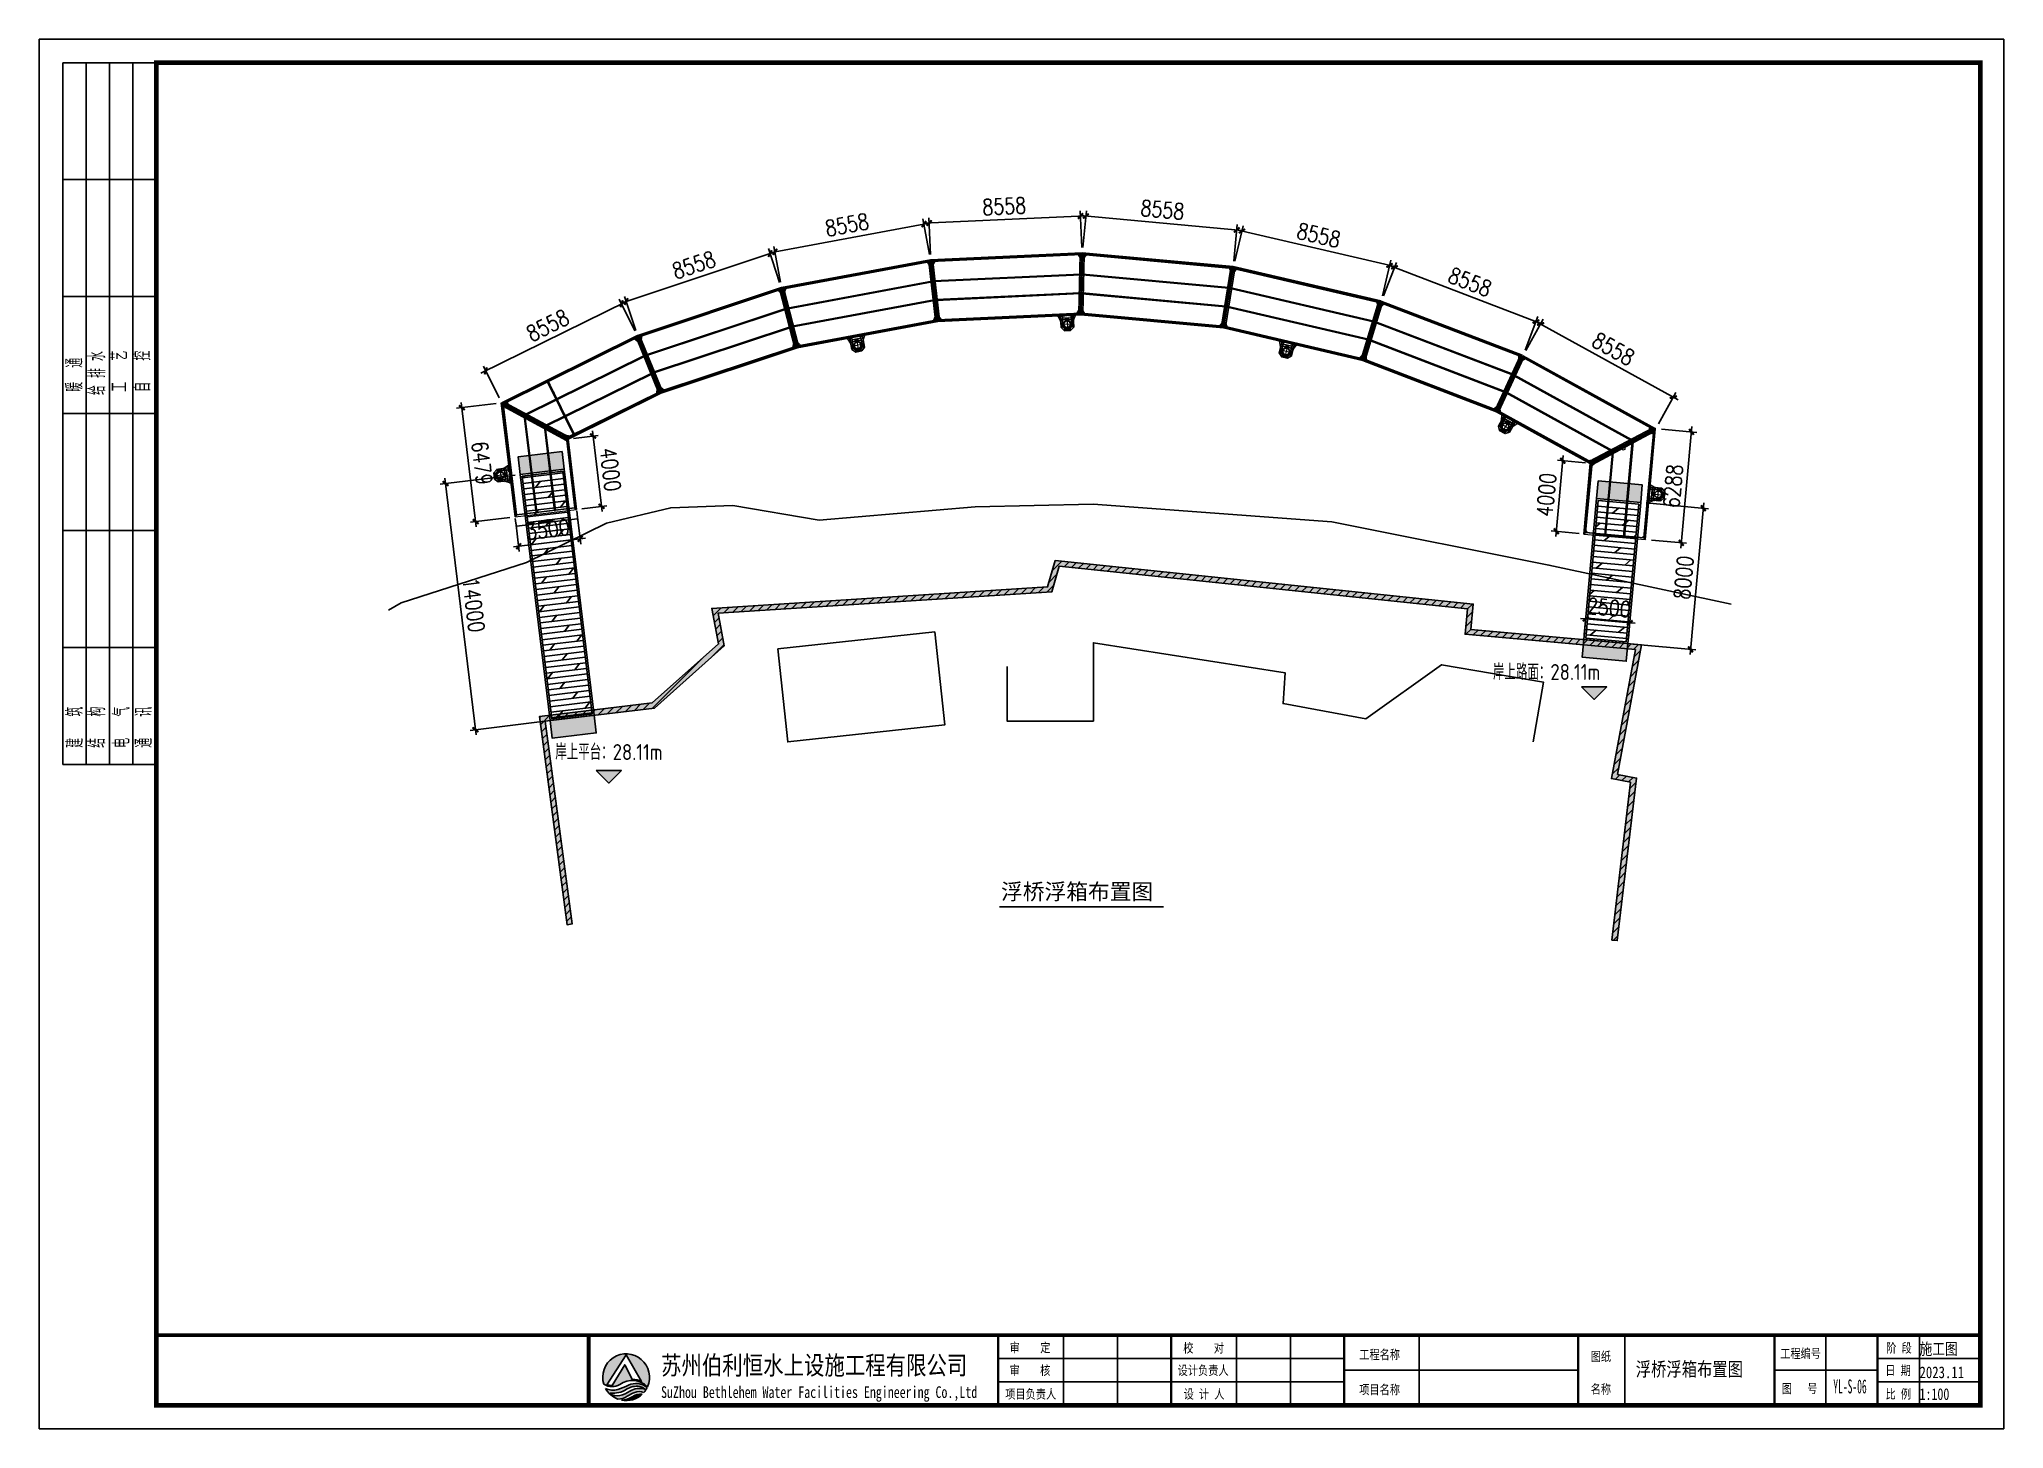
# Model space of a CAD drawing. Extents: x -259369 to -50372, y -155978 to 198088.
# Drawn here: x -218179 to -107259, y -155978 to -77542 of the extents above; entities that cross this region are included whole.
import ezdxf
from ezdxf.enums import TextEntityAlignment as Align

# ---------------------------------------------------------------- set-up
doc = ezdxf.new("R2010")
doc.units = 0
doc.header["$LTSCALE"] = 1000
doc.header["$MEASUREMENT"] = 0
for name, pattern in [('CENTER', [2, 1.25, -0.25, 0.25, -0.25]), ('DASHED', [0.75, 0.5, -0.25]), ('HIDDEN', [0.375, 0.25, -0.125])]:
    doc.linetypes.add(name, pattern=pattern)
for name, color, linetype in [('主框型材', 4, 'Continuous'), ('卡槽', 242, 'Continuous'), ('抱桩器', 255, 'Continuous'), ('浮箱U槽', 5, 'Continuous'), ('连接端梁', 130, 'Continuous'), ('铝合金', 7, 'Continuous'), ('铝横梁', 220, 'Continuous')]:
    doc.layers.add(name, color=color, linetype=linetype)
for name, color, linetype, lineweight in [('加强板', 140, 'Continuous', 18), ('导框型材', 2, 'Continuous', 18), ('文本', 3, 'Continuous', 13), ('结构', 52, 'Continuous', 18), ('虚线', 8, 'Continuous', 0), ('轮子座', 7, 'Continuous', 9), ('铝主梁', 3, 'Continuous', 9)]:
    doc.layers.add(name, color=color, linetype=linetype, lineweight=lineweight)
doc.styles.add('-宋体', font='', dxfattribs={"width": 0.8})
doc.styles.add('_TCH_DIM', font='SIMPLEX.shx', dxfattribs={"bigfont": 'hztxt.shx'})
doc.styles.add('HZTXT', font='txtw.shx', dxfattribs={"width": 0.8, "bigfont": 'hztxtw.shx'})
doc.styles.get("Standard").update_dxf_attribs({"font": 'gbenor.shx', "bigfont": 'gbcbig.shx'})
doc.styles.add('STANDARD_T3', font='simplex.shx', dxfattribs={"width": 0.7, "bigfont": 'hztxt.shx'})
doc.styles.add('图框', font='')
doc.styles.add('宋体', font='')
doc.styles.add('黑体', font='simhei.ttf', dxfattribs={"width": 0.8})
doc.styles.get('-宋体').set_extended_font_data('SimSun')
doc.styles.get('图框').set_extended_font_data('SimSun')
doc.styles.get('宋体').set_extended_font_data('SimSun')
doc.dimstyles.new('DIM-300', dxfattribs={"dimscale": 300, "dimtxt": 3, "dimasz": 1, "dimexe": 1, "dimexo": 1, "dimgap": 1, "dimtad": 1, "dimdec": 0, "dimdsep": 46, "dimtxsty": 'HZTXT', "dimblk": 'ARCHTICK', "dimcen": 0, "dimdle": 1, "dimclrd": 9, "dimclre": 9, "dimclrt": 2, "dimadec": 1, "dimazin": 0, "dimtfac": 1, "dimtdec": 0, "dimtix": 1, "dimtmove": 2, "dimatfit": 3, "dimldrblk": 'ARCHTICK', "dimfxl": 10, "dimtolj": 1, "dimtzin": 0, "dimarcsym": 1})
doc.dimstyles.new('W&&30', dxfattribs={"dimtxt": 105, "dimasz": 30, "dimexe": 75, "dimexo": 90, "dimgap": 30, "dimtad": 1, "dimdec": 0, "dimzin": 0, "dimdsep": 46, "dimtxsty": 'STANDARD_T3', "dimcen": 0.09, "dimclrd": 1, "dimclre": 1, "dimclrt": 7, "dimazin": 2, "dimtfac": 1, "dimtdec": 0, "dimtix": 1, "dimtmove": 2, "dimatfit": 3, "dimfxl": 100, "dimtolj": 1, "dimtzin": 0, "dimarcsym": 0})
pattern_1 = [(0, (1212.185, -561.11), (6.35, 12.7), [0, -12.7])]

msp = doc.modelspace()

# ---------------------------------------------------------------- texts
for s, p in [('岸上路面：28.11m', (-136094.26, -113710.23, 32017)), ('岸上平台：28.11m', (-189041.56, -118229.59))]:
    msp.add_text(s, height=900).set_placement(p)
at = {"color": 2, "insert": (-133085.85, -103256.42), "char_height": 900, "attachment_point": 5, "rotation": 84.8103534, "style": 'HZTXT'}
msp.add_mtext('\\A1;4000', dxfattribs=at)
at = {"layer": '文本', "style": '宋体'}
msp.add_text('浮桥浮箱布置图', height=900, dxfattribs=at).set_placement((-163873.42, -125655.59), align=Align.MIDDLE_LEFT)

# ---------------------------------------------------------------- blocks, each defined once
blk = doc.blocks.new('$TITLEBLK$00000187')
h = blk.add_hatch(color=140)
h.dxf.hatch_style = 1
h.paths.add_polyline_path([(-294.3, 4.5, 0.294083), (-290.89, 4.48, -0.363756), (-284.97, 3.96, 1.450144)])
h.paths.add_polyline_path([(-289.53, 10.8), (-286.23, 5.12, 0.101723), (-288.23, 5.58), (-289.84, 8.66), (-292.52, 4.26, -0.081837), (-293.64, 4.38)], flags=16)
h = blk.add_hatch(color=174)
h.paths.add_polyline_path([(-285.05, 3.78, 0.296692), (-289.05, 4.29, -0.04264), (-291.3, 3.4, -0.209747), (-293.92, 3.62, 0.179915), (-291.3, 1.33, 0.169783), (-289.28, 1.97, -0.05744), (-287.69, 2.74, -0.214092), (-285.77, 2.71, 0.064571)])
h.paths.add_polyline_path([(-288.71, 3.03, -0.084014), (-290.89, 2.08, -0.271733), (-292.96, 2.61, 0.071966), (-291.58, 2.64, 0.098278), (-289.75, 3.23, -0.072406), (-288.51, 3.9, -0.088156), (-286.96, 4.07, -0.181988), (-285.56, 3.48, 0.206106)], flags=16)
blk.add_hatch(color=174).paths.add_polyline_path([(-286.08, 2.39, 0.189728), (-288.25, 1.81, -0.126537), (-290.52, 1.1, 0.245013)])
for p, q in [((-196, 0), (-196, 15)), ((-184.5, 0), (-184.5, 15)), ((-159, 0), (-159, 15)), ((-147.5, 0), (-147.5, 15)), ((-120, 0), (-120, 15)), ((-76, 0), (-76, 15)), ((-33, 0), (-33, 15)), ((-13, 0), (-13, 15)), ((0, 0), (0, 15)), ((-136, 10), (-210, 10)), ((0, 10), (-22, 10)), ((-136, 5), (-210, 5)), ((-136, 7.5), (-86, 7.5)), ((-44, 7.5), (-22, 7.5)), ((0, 5), (-22, 5))]:
    blk.add_line(p, q)
for points, const_width in [([(-297.54, 0), (-297.54, 15), (0, 15)], 0.8), ([(-210, 0), (-210, 15)], 0.5), ([(-173, 0), (-173, 15)], 0.5), ([(-136, 0), (-136, 15)], 0.5), ([(-86, 0), (-86, 15)], 0.5), ([(-44, 0), (-44, 15)], 0.5), ([(-22, 0), (-22, 15)], 0.5)]:
    blk.add_lwpolyline(points, dxfattribs=dict(const_width=const_width))
for points in [[(-294.3, 4.5, 0.294083), (-290.89, 4.48, -0.363756), (-284.97, 3.96, 1.450144)], [(-293.64, 4.38), (-289.53, 10.8), (-286.23, 5.12, 0.101723), (-288.23, 5.58), (-289.84, 8.66), (-292.52, 4.26, -0.081837)]]:
    blk.add_lwpolyline(points, format="xyb", close=True)
for points in [[(-293.92, 3.62, 0.209747), (-291.3, 3.4, 0.04264), (-289.05, 4.29, -0.296692), (-285.05, 3.78)], [(-292.96, 2.61, 0.071966), (-291.58, 2.64, 0.098278), (-289.75, 3.23, -0.072406), (-288.51, 3.9, -0.088156), (-286.96, 4.07, -0.181988), (-285.56, 3.48, 0.206106), (-288.71, 3.03, -0.084014), (-290.89, 2.08, -0.271733), (-292.96, 2.61)], [(-291.3, 1.33, 0.169783), (-289.28, 1.97, -0.05744), (-287.69, 2.74, -0.214092), (-285.77, 2.71, -0.214092)], [(-290.52, 1.1, 0.126537), (-288.25, 1.81, -0.189728), (-286.08, 2.39, -0.189728)]]:
    blk.add_lwpolyline(points, format="xyb")
for start, end in [(208.4706, 249.2676), (258.5751, 313.6432), (318.8384, 333.6165)]:
    blk.add_arc((-289.53, 6), 5, start, end)
at = {"style": '图框'}
for s, height, width, p in [('审    定', 2, 0.8, (-207.53, 11.34)), ('校    对', 2, 0.8, (-170.43, 11.27)), ('阶 段', 2, 0.8, (-20.12, 11.27)), ('苏州伯利恒水上设施工程有限公司', 4, 0.8, (-282.06, 6.56)), ('审    核', 2, 0.8, (-207.55, 6.48)), ('设计负责人', 2, 0.8, (-171.62, 6.48)), ('工程名称', 2, 0.8, (-132.8, 9.86)), ('图纸', 2, 0.8, (-83.31, 9.46)), ('工程编号', 2, 0.8, (-42.79, 10.08)), ('日 期', 2, 0.8, (-20.31, 6.48)), ('SuZhou Bethlehem Water Facilities Engineering Co.,Ltd ', 2.5, 0.75, (-282.06, 1.57)), ('项目名称', 2, 0.8, (-132.8, 2.36)), ('名称', 2, 0.8, (-83.31, 2.46)), ('图   号', 2, 0.8, (-42.46, 2.6)), ('项目负责人', 2, 0.8, (-208.49, 1.42)), ('设 计 人', 2, 0.8, (-170.33, 1.42)), ('比 例', 2, 0.8, (-20.27, 1.42))]:
    blk.add_text(s, height=height, dxfattribs=dict(at, width=width)).set_placement(p)
for tag, p in [('审定人', (-193.68, 10.95)), ('校对', (-155.51, 10.92)), ('审核人', (-193.68, 6.03)), ('设计负责人', (-158.64, 6.23)), ('项目负责人', (-195.69, 1.11)), ('设计人', (-156.48, 1.18))]:
    blk.add_attdef(tag, p, '', height=3)
for tag, p, height, style, width in [('工程名称', (-115.66, 9.53), 3, '-宋体', 0.8), ('阶段', (-12.96, 10.81), 2.5, '黑体', 0.8), ('图名', (-73.67, 6.22), 3, '-宋体', 0.8), ('日期', (-12.96, 5.8), 2.5, '黑体', 0.8), ('项目名称', (-115.65, 1.97), 3, '-宋体', 0.8), ('图号', (-31.44, 2.55), 3, '_TCH_DIM', 0.7), ('比例', (-12.96, 1.14), 2.5, '黑体', 0.8)]:
    blk.add_attdef(tag, p, '', height=height, dxfattribs=dict(style=style, width=width))
blk = doc.blocks.new('$TITLEBLK$00000095')
for p, q in [((-150, 20), (-150, 0)), ((-150, 20), (0, 20)), ((-125, 20), (-125, 0)), ((-100, 20), (-100, 0)), ((-75, 20), (-75, 0)), ((-75, 20), (-75, 0)), ((-50, 20), (-50, 0)), ((-25, 20), (-25, 0)), ((0, 20), (0, 0)), ((-150, 15), (-75, 15)), ((-75, 15), (0, 15)), ((-150, 10), (-75, 10)), ((-75, 10), (0, 10)), ((-150, 5), (-75, 5)), ((-75, 5), (0, 5))]:
    blk.add_line(p, q)
at = {"width": 0.8}
for s, p in [('建   筑', (-146.45, 15.65)), ('暖  通', (-70.35, 15.73)), ('结   构', (-146.45, 10.91)), ('给 排 水', (-71.03, 10.9)), ('电   气', (-146.45, 5.65)), ('工   艺', (-70.35, 6.13)), ('通   讯', (-146.45, 0.88)), ('自   控', (-70.35, 1.24))]:
    blk.add_text(s, height=3.509, dxfattribs=at).set_placement(p)
blk = doc.blocks.new('rgthtyjyuk')
blk.add_lwpolyline([(0, 0), (420, 0), (420, 297), (0, 297)], close=True)
at = {"const_width": 1}
blk.add_lwpolyline([(25, 5), (415, 5), (415, 292), (25, 292)], close=True, dxfattribs=at)
at = {"const_width": 0.8}
blk.add_lwpolyline([(415, 20), (25, 20)], dxfattribs=at)
at = {"rotation": 90}
blk.add_blockref('$TITLEBLK$00000095', (25, 292), dxfattribs=at)
blk = doc.blocks.new('thwerg')
at = {"linetype": 'Continuous'}
h = blk.add_hatch(dxfattribs=at)
h.set_pattern_fill('AR-CONC', color=252, scale=5)
h.set_pattern_definition([(50, (0, 0), (910.9233, -79.6954), [95.25, -1047.75]), (355, (0, 0), (-176.217, 955.284), [76.2, -838.203]), (100.45144, (75.9, -6.6), (734.7062, 875.5888), [80.95, -890.451]), (46.1842, (0, 254), (1355.395, -210.2116), [142.875, -1571.625]), (96.63556, (113, 236.5), (1187.021, 1237.131), [121.425, -1335.678]), (351.18415, (0, 254), (1187.021, 1237.131), [114.3, -1257.299]), (21, (127, 190.5), (758.072, -511.326), [95.25, -1047.75]), (326, (127, 190.5), (309.01, 920.94), [76.2, -838.2]), (71.45144, (190.2, 147.9), (1067.082, 409.614), [80.95, -890.4497]), (37.5, (0, 0), (15.443, 422.7752), [0, -828.04, 0, -850.9, 0, -841.375]), (7.5, (0, 0), (334.0983, 500.9029), [0, -485.14, 0, -808.99, 0, -320.675]), (327.5, (-283.2, 0), (677.953, -28.6437), [0, -317.5, 0, -990.6, 0, -1314.45]), (317.5, (-410.2, 0), (740.646, 127.1325), [0, -412.75, 0, -657.86, 0, -933.45])])
h.paths.add_polyline_path([(125890, -32795), (125541, -30956), (144375, -29749), (144792, -28301), (167849, -30703), (167718, -32134), (177330, -33007), (175981, -40288), (177064, -40496), (176008, -49398), (176306, -49434), (177395, -40254), (176330, -40050), (177685, -32738), (168044, -31863), (168175, -30435), (144574, -27977), (144145, -29463), (125184, -30678), (125563, -32683), (121810, -36014), (115445, -36787), (117010, -48533), (117307, -48493), (115782, -37048), (121939, -36301)])
h = blk.add_hatch(dxfattribs=at)
h.set_pattern_fill('ANSI31', color=252, scale=100)
h.set_pattern_definition([(45, (0, 0), (-224.5064, 224.5064), [])])
h.paths.add_polyline_path([(144375, -29749), (144792, -28301), (167849, -30703), (167718, -32134), (177330, -33007), (175981, -40288), (177064, -40496), (176008, -49398), (176306, -49434), (177395, -40254), (176330, -40050), (177685, -32738), (168044, -31863), (168175, -30435), (144574, -27977), (144145, -29463), (125184, -30678), (125563, -32683), (121810, -36014), (115445, -36787), (117010, -48533), (117307, -48493), (115782, -37048), (121939, -36301), (125890, -32795), (125541, -30956)])
at = {"color": 252, "linetype": 'Continuous', "elevation": -32017, "flags": 128}
blk.add_lwpolyline([(106933, -30769), (107635, -30369), (114725, -28078), (119240, -25868), (122867, -24992), (126369, -24863), (131244, -25695), (140044, -24946), (146723, -24787), (160192, -25793), (172447, -28232), (182746, -30446)], dxfattribs=at)
at = {"color": 252, "linetype": 'Continuous', "flags": 128}
for points, elevation in [([(117307, -48493), (115782, -37048), (121939, -36301), (125890, -32795), (125541, -30956), (144375, -29749), (144792, -28301), (167849, -30703), (167718, -32134), (177330, -33007), (175981, -40288), (177064, -40496), (176008, -49398), (176306, -49434), (177395, -40254), (176330, -40050), (177685, -32738), (168044, -31863), (168175, -30435), (144574, -27977), (144145, -29463), (125184, -30678), (125563, -32683), (121810, -36014), (115445, -36787), (117010, -48533)], -2496), ([(128902, -32969), (129469, -38215), (138338, -37256), (137771, -32010), (128902, -32969)], -32017)]:
    blk.add_lwpolyline(points, close=True, dxfattribs=dict(at, elevation=elevation))
blk.add_lwpolyline([(141861, -33967), (141860, -37038), (146732, -37038), (146732, -32622), (157554, -34310), (157440, -36052), (162121, -36914), (166389, -33855), (172143, -34842), (171563, -38202)], dxfattribs=at)
blk = doc.blocks.new('3x10')
h = blk.add_hatch()
h.set_pattern_fill('ACAD_ISO07W100', color=252, scale=20, angle=90)
h.set_pattern_definition([(90, (0, 0), (-100, 6e-15), [10, -60])])
h.paths.add_polyline_path([(925837, 2496349), (924837, 2496348), (924837, 2493849), (925837, 2493849)])
h.paths.add_polyline_path([(934837, 2496349), (933837, 2496349), (933837, 2493849), (934837, 2493849)])
h = blk.add_hatch()
h.set_pattern_fill('DOLMIT', color=252, scale=50, angle=90)
h.set_pattern_definition([(90, (0, 0), (-317.5, 2e-14), []), (135, (0, 0), (-634.99957, -634.99957), [449.0128, -898.0256])])
h.paths.add_polyline_path([(933737, 2496249), (925937, 2496249), (925937, 2493949), (933737, 2493949)])
at = {"color": 1}
for points in [[(925837, 2496349), (925837, 2493849), (924837, 2493849), (924837, 2496348)], [(933837, 2496349), (933837, 2493849), (934837, 2493849), (934837, 2496349)]]:
    blk.add_lwpolyline(points, close=True, dxfattribs=at)
at = {"layer": '抱桩器', "color": 1}
for points in [[(925837, 2493849), (933837, 2493849), (933837, 2496349), (925837, 2496349)], [(925937, 2493949), (933737, 2493949), (933737, 2496249), (925937, 2496249)]]:
    blk.add_lwpolyline(points, close=True, dxfattribs=at)
blk = doc.blocks.new('_ArchTick')
at = {"color": 0, "linetype": 'ByBlock', "const_width": 0.4}
blk.add_lwpolyline([(-0.5, -0.5), (0.5, 0.5)], dxfattribs=at)
blk = doc.blocks.new('*D1604')
at = {"color": 9, "lineweight": -2, "transparency": 16777216}
for p, q in [((-130862, -110259), (-131161, -110232)), ((-130942, -111134), (-130835, -109960)), ((-130862, -110259), (-128372, -110485)), ((-128452, -111360), (-128345, -110187)), ((-128372, -110485), (-128074, -110512))]:
    blk.add_line(p, q, dxfattribs=at)
at = {"layer": 'Defpoints', "color": 0, "transparency": 16777216}
for p in [(-128372, -110485), (-130969, -111433, 29521), (-128479, -111659, 29521)]:
    blk.add_point(p, dxfattribs=at)
at = {"color": 9, "lineweight": -2, "transparency": 16777216, "xscale": 300, "yscale": 300, "zscale": 300}
for p, rotation in [((-130862, -110259), 354.8075966638558), ((-128372, -110485), 174.8075966638558)]:
    blk.add_blockref('_ArchTick', p, dxfattribs=dict(at, rotation=rotation))
at = {"color": 2, "transparency": 16777216, "insert": (-129549, -109625), "char_height": 900, "attachment_point": 5, "rotation": 354.8076, "style": 'HZTXT'}
blk.add_mtext('\\A1;2500', dxfattribs=at)
blk = doc.blocks.new('*D1605')
at = {"color": 9, "lineweight": -2, "transparency": 16777216}
for p, q in [((-127456, -103719), (-123920, -104040)), ((-124192, -103714), (-124970, -112279)), ((-128180, -111686), (-124644, -112008))]:
    blk.add_line(p, q, dxfattribs=at)
at = {"layer": 'Defpoints', "color": 0, "transparency": 16777216}
for p in [(-127755, -103692, 29521), (-128479, -111659, 29521), (-124943, -111981)]:
    blk.add_point(p, dxfattribs=at)
at = {"color": 9, "lineweight": -2, "transparency": 16777216, "xscale": 300, "yscale": 300, "zscale": 300}
for p, rotation in [((-124219, -104013), 84.80759666385475), ((-124943, -111981), 264.8075966638548)]:
    blk.add_blockref('_ArchTick', p, dxfattribs=dict(at, rotation=rotation))
at = {"color": 2, "transparency": 16777216, "insert": (-125328, -107929), "char_height": 900, "attachment_point": 5, "rotation": 84.8076, "style": 'HZTXT'}
blk.add_mtext('\\A1;8000', dxfattribs=at)
blk = doc.blocks.new('*D1603')
at = {"color": 9, "lineweight": -2, "transparency": 16777216}
for p, q in [((-191277, -104797), (-191075, -106458)), ((-187802, -104376), (-187601, -106037)), ((-191409, -106197), (-187339, -105703))]:
    blk.add_line(p, q, dxfattribs=at)
at = {"layer": 'Defpoints', "color": 0, "transparency": 16777216}
for p in [(-187838, -104078, 29521), (-191313, -104499, 29521), (-187637, -105739)]:
    blk.add_point(p, dxfattribs=at)
at = {"color": 9, "lineweight": -2, "transparency": 16777216, "xscale": 300, "yscale": 300, "zscale": 300}
for p, rotation in [((-191111, -106161), 186.9186247879408), ((-187637, -105739), 6.918624787940815)]:
    blk.add_blockref('_ArchTick', p, dxfattribs=dict(at, rotation=rotation))
at = {"color": 2, "transparency": 16777216, "insert": (-189465, -105205), "char_height": 900, "attachment_point": 5, "rotation": 6.91862, "style": 'HZTXT'}
blk.add_mtext('\\A1;3500', dxfattribs=at)
blk = doc.blocks.new('GW-2.5x15m')
h = blk.add_hatch()
h.set_pattern_fill('DOTS', color=256, scale=50)
h.set_pattern_definition([(0, (0, 0), (39.6875, 79.375), [0, -79.375])])
h.paths.add_polyline_path([(120532, 62849), (119532, 62849), (119532, 60349), (120532, 60349)])
h.paths.add_polyline_path([(135532, 62849), (134532, 62849), (134532, 60349), (135532, 60349)])
h = blk.add_hatch()
h.set_pattern_fill('DOLMIT', color=252, scale=50, angle=89.99911)
h.set_pattern_definition([(89.999106, (-806344.56, -2433484.9), (-317.5, 0.004954), []), (134.999106, (-806344.6, -2433484.9), (-635.00947, -634.98966), [449.0128, -898.0256])])
edge = h.paths.add_edge_path()
edge.add_line((134432, 62749), (120632, 62749))
edge.add_line((120632, 62749), (120632, 60449))
edge.add_line((119632, 60449), (134432, 60449))
edge.add_line((134432, 60449), (134432, 62749))
at = {"color": 1}
for points in [[(120532, 62849), (120532, 60349), (119532, 60349), (119532, 62849)], [(134532, 62849), (134532, 60349), (135532, 60349), (135532, 62849)]]:
    blk.add_lwpolyline(points, close=True, dxfattribs=at)
at = {"layer": '抱桩器', "color": 1}
for points in [[(120532, 60349), (134532, 60349), (134532, 62849), (120532, 62849)], [(120632, 60449), (134432, 60449), (134432, 62749), (120632, 62749)]]:
    blk.add_lwpolyline(points, close=True, dxfattribs=at)
blk = doc.blocks.new('*D1606')
at = {"color": 9, "lineweight": -2, "transparency": 16777216}
for p, q in [((-191317, -102144), (-195538, -102656)), ((-195276, -102322), (-193518, -116816)), ((-189631, -116042), (-193852, -116554))]:
    blk.add_line(p, q, dxfattribs=at)
at = {"layer": 'Defpoints', "color": 0, "transparency": 16777216}
for p in [(-191020, -102108, 29521), (-189333, -116006, 29521), (-193554, -116518)]:
    blk.add_point(p, dxfattribs=at)
at = {"color": 9, "lineweight": -2, "transparency": 16777216, "xscale": 300, "yscale": 300, "zscale": 300}
for p, rotation in [((-195240, -102620), 96.91737329747625), ((-193554, -116518), 276.9173732974763)]:
    blk.add_blockref('_ArchTick', p, dxfattribs=dict(at, rotation=rotation))
at = {"color": 2, "transparency": 16777216, "insert": (-193652, -109479), "char_height": 900, "attachment_point": 5, "rotation": 276.91737, "style": 'HZTXT'}
blk.add_mtext('\\A1;14000', dxfattribs=at)
blk = doc.blocks.new('橡胶块200x200x60')
h = blk.add_hatch()
h.set_pattern_fill('ANSI32', color=256, scale=10)
h.set_pattern_definition([(45, (0, 0), (-33.67596, 33.67596), []), (45, (22.45, 0), (-33.67596, 33.67596), [])])
h.paths.add_polyline_path([(25488, 88551), (25688, 88551), (25688, 88751), (25488, 88751)])
blk.add_lwpolyline([(25488, 88551), (25688, 88551), (25688, 88751), (25488, 88751)], close=True)
for points in [[(25513, 88716), (25533, 88716)], [(25513, 88586), (25533, 88586)], [(25523, 88726), (25523, 88706)], [(25523, 88576), (25523, 88596)], [(25663, 88716), (25643, 88716)], [(25663, 88586), (25643, 88586)], [(25653, 88726), (25653, 88706)], [(25653, 88576), (25653, 88596)]]:
    blk.add_lwpolyline(points)
for centre, radius in [((25523, 88716), 10), ((25523, 88586), 10), ((25523, 88716), 8), ((25523, 88586), 8), ((25653, 88716), 10), ((25653, 88586), 10), ((25653, 88716), 8), ((25653, 88586), 8)]:
    blk.add_circle(centre, radius)
blk = doc.blocks.new('*U531')
h = blk.add_hatch()
h.set_pattern_fill('DOTS', color=256, scale=8)
h.set_pattern_definition(pattern_1)
h.paths.add_polyline_path([(64, 50, 0.4142135624), (54, 60), (-11, 60, 0.4142135624), (-21, 50), (-21, -50, 0.4142135624), (-11, -60), (54, -60, 0.4142135624), (64, -50)])
at = {"layer": '导框型材', "color": 0, "linetype": 'Continuous'}
for p, q in [((-64, 63.508929), (-64, 75.5)), ((-64, 75.5), (-63.389317, 75.5)), ((-64, -63.50893), (-64, 63.508929)), ((-7.891644, 75.5), (-63.389317, 75.5)), ((-63.389317, 75.5), (-63.389317, 64.5)), ((-63.389317, 64.5), (-7.891644, 64.5)), ((-62, 77.5), (-6.502327, 77.5)), ((-62, 62.5), (-62, -62.5)), ((-6.502327, 62.5), (-62, 62.5)), ((-2.965328, 75.5), (-7.891644, 75.5)), ((-7.891644, 75.5), (-7.891644, 64.5)), ((-7.891644, 64.5), (-2.965328, 64.5)), ((-6.502327, 77.5), (-1.08338, 77.5)), ((-1.08338, 62.5), (-6.502327, 62.5)), ((47.5, 75.5), (-2.965328, 75.5)), ((-2.965328, 64.5), (-2.965328, 75.5)), ((47.5, 64.5), (-2.965328, 64.5)), ((-1.08338, 77.5), (45.5, 77.5)), ((45.5, 62.5), (-1.08338, 62.5)), ((31, 62.498484), (31, 60)), ((47.5, 64.5), (47.5, 75.5)), ((-64, -63.78066), (-64, -63.500287)), ((-64, -75.5), (-64, -63.78066)), ((-64, -75.5), (-63.389317, -75.5)), ((-63.389317, -64.5), (-63.389317, -75.5)), ((-7.891644, -64.5), (-63.389317, -64.5)), ((-63.389317, -75.5), (-7.891644, -75.5)), ((-62, -62.5), (-6.502327, -62.5)), ((-6.502327, -77.5), (-62, -77.5)), ((-2.965328, -64.5), (-7.891644, -64.5)), ((-7.891644, -75.5), (-7.891644, -64.5)), ((-7.891644, -75.5), (-2.965328, -75.5)), ((-6.502327, -62.5), (-1.08338, -62.5)), ((-1.08338, -77.5), (-6.502327, -77.5)), ((47.5, -64.5), (-2.965328, -64.5)), ((-2.965328, -64.5), (-2.965328, -75.5)), ((47.5, -75.5), (-2.965328, -75.5)), ((-1.08338, -62.5), (45.5, -62.5)), ((45.5, -77.5), (-1.08338, -77.5)), ((31, -60), (31, -62.498484)), ((47.5, -75.5), (47.5, -64.5))]:
    blk.add_line(p, q, dxfattribs=at)
at = {"layer": '导框型材', "color": 1, "linetype": 'CENTER', "ltscale": 0.28}
for p, q in [((-18.5, 35), (-14.5, 35)), ((-16.5, 37), (-16.5, 33)), ((-18.5, -35), (-14.5, -35)), ((-16.5, -37), (-16.5, -33))]:
    blk.add_line(p, q, dxfattribs=at)
at = {"layer": '导框型材', "color": 1, "linetype": 'CENTER', "ltscale": 0.404352}
for p, q in [((-18.5, 0), (-14.5, 0)), ((-16.5, -2), (-16.5, 2))]:
    blk.add_line(p, q, dxfattribs=at)
at = {"layer": '导框型材', "color": 1, "linetype": 'CENTER', "ltscale": 0.1}
for p, q in [((18.75, 70), (24.25, 70)), ((21.5, 67.25), (21.5, 72.75)), ((18.75, -70), (24.25, -70)), ((21.5, -72.75), (21.5, -67.25))]:
    blk.add_line(p, q, dxfattribs=at)
at = {"layer": '导框型材', "color": 0}
blk.add_lwpolyline([(-11, 60), (54, 60, -0.4142135624), (64, 50), (64, -50, -0.4142135624), (54, -60), (-11, -60, -0.4142135624), (-21, -50), (-21, 50, -0.4142135624)], format="xyb", close=True, dxfattribs=at)
for centre in [(21.5, 70), (21.5, -70)]:
    blk.add_circle(centre, 2.5, dxfattribs=at)
at = {"layer": '导框型材', "color": 0, "linetype": 'Continuous', "extrusion": (0, 0, -1)}
for centre, start, end in [((62, 75.5), 0, 90), ((62, 64.5), 270, 0), ((62, -64.5), 0, 90), ((62, -75.5), 270, 0)]:
    blk.add_arc(centre, 2, start, end, dxfattribs=at)
at = {"layer": '导框型材', "color": 0, "linetype": 'Continuous', "extrusion": (1.22461e-16, 0, -1)}
blk.add_arc((16.5, 35), 7, 310.0052008841, 49.9947991159, dxfattribs=at)
at = {"layer": '导框型材', "color": 0, "linetype": 'Continuous'}
for centre, radius, start, end in [((45.5, 75.5), 2, 0, 90), ((45.5, 64.5), 2, 270, 0), ((-16.5, -35), 7, 130.0052008841, 229.9947991159), ((45.5, -64.5), 2, 0, 90), ((45.5, -75.5), 2, 270, 0)]:
    blk.add_arc(centre, radius, start, end, dxfattribs=at)
for centre, major_axis, ratio, start_param, end_param in [((-62, 75.5), (0, 2), 0.694658, 0, 1.5707963268), ((-6.502327, 75.5), (0, -2), 0.694658, 3.1415926536, 4.7123889804), ((-6.502327, 64.5), (0, 2), 0.694658, 1.5707963268, 3.1415926536), ((-1.08338, 75.5), (0, -2), 0.940974, 3.1415926536, 4.7123889804), ((-1.08338, 64.5), (0, 2), 0.940974, 1.5707963268, 3.1415926536), ((-62, -75.5), (0, 2), 0.694658, 1.5707963268, 3.1415926536), ((-6.502327, -64.5), (0, 2), 0.694658, 0, 1.5707963268), ((-6.502327, -75.5), (0, 2), 0.694658, 1.5707963268, 3.1415926536), ((-1.08338, -64.5), (0, 2), 0.940974, 0, 1.5707963268), ((-1.08338, -75.5), (0, 2), 0.940974, 1.5707963268, 3.1415926536)]:
    blk.add_ellipse(centre, major_axis=major_axis, ratio=ratio, start_param=start_param, end_param=end_param, dxfattribs=at)
at = {"layer": '导框型材', "color": 0, "linetype": 'Continuous', "extrusion": (0, 0, -1)}
for centre, start_param, end_param in [((-62, 64.5), 0, 1.5707963268), ((-62, -64.5), 1.5707963268, 3.1415926536)]:
    blk.add_ellipse(centre, major_axis=(0, -2), ratio=0.694658, start_param=start_param, end_param=end_param, dxfattribs=at)
blk = doc.blocks.new('*U527')
at = {"layer": '轮子座', "color": 0, "linetype": 'ByBlock', "lineweight": -2, "transparency": 16777216}
blk.add_blockref('*U531', (0, 0), dxfattribs=at)
blk = doc.blocks.new('*U528')
h = blk.add_hatch()
h.set_pattern_fill('DOTS', color=256, scale=8)
h.set_pattern_definition(pattern_1)
h.paths.add_polyline_path([(64, 50, 0.4142135624), (54, 60), (-11, 60, 0.4142135624), (-21, 50), (-21, -50, 0.4142135624), (-11, -60), (54, -60, 0.4142135624), (64, -50)])
at = {"layer": '导框型材', "color": 0, "linetype": 'Continuous'}
for p, q in [((-64, 63.508929), (-64, 75.5)), ((-64, 75.5), (-63.389317, 75.5)), ((-64, -63.50893), (-64, 63.508929)), ((-7.891644, 75.5), (-63.389317, 75.5)), ((-63.389317, 75.5), (-63.389317, 64.5)), ((-63.389317, 64.5), (-7.891644, 64.5)), ((-62, 77.5), (-6.502327, 77.5)), ((-62, 62.5), (-62, -62.5)), ((-6.502327, 62.5), (-62, 62.5)), ((-2.965328, 75.5), (-7.891644, 75.5)), ((-7.891644, 75.5), (-7.891644, 64.5)), ((-7.891644, 64.5), (-2.965328, 64.5)), ((-6.502327, 77.5), (-1.08338, 77.5)), ((-1.08338, 62.5), (-6.502327, 62.5)), ((47.5, 75.5), (-2.965328, 75.5)), ((-2.965328, 64.5), (-2.965328, 75.5)), ((47.5, 64.5), (-2.965328, 64.5)), ((-1.08338, 77.5), (45.5, 77.5)), ((45.5, 62.5), (-1.08338, 62.5)), ((31, 62.498484), (31, 60)), ((47.5, 64.5), (47.5, 75.5)), ((-64, -63.78066), (-64, -63.500287)), ((-64, -75.5), (-64, -63.78066)), ((-64, -75.5), (-63.389317, -75.5)), ((-63.389317, -64.5), (-63.389317, -75.5)), ((-7.891644, -64.5), (-63.389317, -64.5)), ((-63.389317, -75.5), (-7.891644, -75.5)), ((-62, -62.5), (-6.502327, -62.5)), ((-6.502327, -77.5), (-62, -77.5)), ((-2.965328, -64.5), (-7.891644, -64.5)), ((-7.891644, -75.5), (-7.891644, -64.5)), ((-7.891644, -75.5), (-2.965328, -75.5)), ((-6.502327, -62.5), (-1.08338, -62.5)), ((-1.08338, -77.5), (-6.502327, -77.5)), ((47.5, -64.5), (-2.965328, -64.5)), ((-2.965328, -64.5), (-2.965328, -75.5)), ((47.5, -75.5), (-2.965328, -75.5)), ((-1.08338, -62.5), (45.5, -62.5)), ((45.5, -77.5), (-1.08338, -77.5)), ((31, -60), (31, -62.498484)), ((47.5, -75.5), (47.5, -64.5))]:
    blk.add_line(p, q, dxfattribs=at)
at = {"layer": '导框型材', "color": 1, "linetype": 'CENTER', "ltscale": 0.28}
for p, q in [((-18.5, 35), (-14.5, 35)), ((-16.5, 37), (-16.5, 33)), ((-18.5, -35), (-14.5, -35)), ((-16.5, -37), (-16.5, -33))]:
    blk.add_line(p, q, dxfattribs=at)
at = {"layer": '导框型材', "color": 1, "linetype": 'CENTER', "ltscale": 0.404352}
for p, q in [((-18.5, 0), (-14.5, 0)), ((-16.5, -2), (-16.5, 2))]:
    blk.add_line(p, q, dxfattribs=at)
at = {"layer": '导框型材', "color": 1, "linetype": 'CENTER', "ltscale": 0.1}
for p, q in [((18.75, 70), (24.25, 70)), ((21.5, 67.25), (21.5, 72.75)), ((18.75, -70), (24.25, -70)), ((21.5, -72.75), (21.5, -67.25))]:
    blk.add_line(p, q, dxfattribs=at)
at = {"layer": '导框型材', "color": 0}
blk.add_lwpolyline([(-11, 60), (54, 60, -0.4142135624), (64, 50), (64, -50, -0.4142135624), (54, -60), (-11, -60, -0.4142135624), (-21, -50), (-21, 50, -0.4142135624)], format="xyb", close=True, dxfattribs=at)
for centre in [(21.5, 70), (21.5, -70)]:
    blk.add_circle(centre, 2.5, dxfattribs=at)
at = {"layer": '导框型材', "color": 0, "linetype": 'Continuous', "extrusion": (0, 0, -1)}
for centre, start, end in [((62, 75.5), 0, 90), ((62, 64.5), 270, 0), ((62, -64.5), 0, 90), ((62, -75.5), 270, 0)]:
    blk.add_arc(centre, 2, start, end, dxfattribs=at)
at = {"layer": '导框型材', "color": 0, "linetype": 'Continuous', "extrusion": (1.22461e-16, 0, -1)}
blk.add_arc((16.5, 35), 7, 310.0052008841, 49.9947991159, dxfattribs=at)
at = {"layer": '导框型材', "color": 0, "linetype": 'Continuous'}
for centre, radius, start, end in [((45.5, 75.5), 2, 0, 90), ((45.5, 64.5), 2, 270, 0), ((-16.5, -35), 7, 130.0052008841, 229.9947991159), ((45.5, -64.5), 2, 0, 90), ((45.5, -75.5), 2, 270, 0)]:
    blk.add_arc(centre, radius, start, end, dxfattribs=at)
for centre, major_axis, ratio, start_param, end_param in [((-62, 75.5), (0, 2), 0.694658, 0, 1.5707963268), ((-6.502327, 75.5), (0, -2), 0.694658, 3.1415926536, 4.7123889804), ((-6.502327, 64.5), (0, 2), 0.694658, 1.5707963268, 3.1415926536), ((-1.08338, 75.5), (0, -2), 0.940974, 3.1415926536, 4.7123889804), ((-1.08338, 64.5), (0, 2), 0.940974, 1.5707963268, 3.1415926536), ((-62, -75.5), (0, 2), 0.694658, 1.5707963268, 3.1415926536), ((-6.502327, -64.5), (0, 2), 0.694658, 0, 1.5707963268), ((-6.502327, -75.5), (0, 2), 0.694658, 1.5707963268, 3.1415926536), ((-1.08338, -64.5), (0, 2), 0.940974, 0, 1.5707963268), ((-1.08338, -75.5), (0, 2), 0.940974, 1.5707963268, 3.1415926536)]:
    blk.add_ellipse(centre, major_axis=major_axis, ratio=ratio, start_param=start_param, end_param=end_param, dxfattribs=at)
at = {"layer": '导框型材', "color": 0, "linetype": 'Continuous', "extrusion": (0, 0, -1)}
for centre, start_param, end_param in [((-62, 64.5), 0, 1.5707963268), ((-62, -64.5), 1.5707963268, 3.1415926536)]:
    blk.add_ellipse(centre, major_axis=(0, -2), ratio=0.694658, start_param=start_param, end_param=end_param, dxfattribs=at)
blk = doc.blocks.new('*U529')
at = {"layer": '轮子座', "color": 0, "linetype": 'ByBlock', "lineweight": -2, "transparency": 16777216}
blk.add_blockref('*U528', (0, 0), dxfattribs=at)
blk = doc.blocks.new('*U530')
h = blk.add_hatch()
h.set_pattern_fill('DOTS', color=256, scale=8)
h.set_pattern_definition(pattern_1)
h.paths.add_polyline_path([(64, 50, 0.4142135624), (54, 60), (-11, 60, 0.4142135624), (-21, 50), (-21, -50, 0.4142135624), (-11, -60), (54, -60, 0.4142135624), (64, -50)])
at = {"layer": '导框型材', "color": 0, "linetype": 'Continuous'}
for p, q in [((-64, 63.508929), (-64, 75.5)), ((-64, 75.5), (-63.389317, 75.5)), ((-64, -63.50893), (-64, 63.508929)), ((-7.891644, 75.5), (-63.389317, 75.5)), ((-63.389317, 75.5), (-63.389317, 64.5)), ((-63.389317, 64.5), (-7.891644, 64.5)), ((-62, 77.5), (-6.502327, 77.5)), ((-62, 62.5), (-62, -62.5)), ((-6.502327, 62.5), (-62, 62.5)), ((-2.965328, 75.5), (-7.891644, 75.5)), ((-7.891644, 75.5), (-7.891644, 64.5)), ((-7.891644, 64.5), (-2.965328, 64.5)), ((-6.502327, 77.5), (-1.08338, 77.5)), ((-1.08338, 62.5), (-6.502327, 62.5)), ((47.5, 75.5), (-2.965328, 75.5)), ((-2.965328, 64.5), (-2.965328, 75.5)), ((47.5, 64.5), (-2.965328, 64.5)), ((-1.08338, 77.5), (45.5, 77.5)), ((45.5, 62.5), (-1.08338, 62.5)), ((31, 62.498484), (31, 60)), ((47.5, 64.5), (47.5, 75.5)), ((-64, -63.78066), (-64, -63.500287)), ((-64, -75.5), (-64, -63.78066)), ((-64, -75.5), (-63.389317, -75.5)), ((-63.389317, -64.5), (-63.389317, -75.5)), ((-7.891644, -64.5), (-63.389317, -64.5)), ((-63.389317, -75.5), (-7.891644, -75.5)), ((-62, -62.5), (-6.502327, -62.5)), ((-6.502327, -77.5), (-62, -77.5)), ((-2.965328, -64.5), (-7.891644, -64.5)), ((-7.891644, -75.5), (-7.891644, -64.5)), ((-7.891644, -75.5), (-2.965328, -75.5)), ((-6.502327, -62.5), (-1.08338, -62.5)), ((-1.08338, -77.5), (-6.502327, -77.5)), ((47.5, -64.5), (-2.965328, -64.5)), ((-2.965328, -64.5), (-2.965328, -75.5)), ((47.5, -75.5), (-2.965328, -75.5)), ((-1.08338, -62.5), (45.5, -62.5)), ((45.5, -77.5), (-1.08338, -77.5)), ((31, -60), (31, -62.498484)), ((47.5, -75.5), (47.5, -64.5))]:
    blk.add_line(p, q, dxfattribs=at)
at = {"layer": '导框型材', "color": 1, "linetype": 'CENTER', "ltscale": 0.28}
for p, q in [((-18.5, 35), (-14.5, 35)), ((-16.5, 37), (-16.5, 33)), ((-18.5, -35), (-14.5, -35)), ((-16.5, -37), (-16.5, -33))]:
    blk.add_line(p, q, dxfattribs=at)
at = {"layer": '导框型材', "color": 1, "linetype": 'CENTER', "ltscale": 0.404352}
for p, q in [((-18.5, 0), (-14.5, 0)), ((-16.5, -2), (-16.5, 2))]:
    blk.add_line(p, q, dxfattribs=at)
at = {"layer": '导框型材', "color": 1, "linetype": 'CENTER', "ltscale": 0.1}
for p, q in [((18.75, 70), (24.25, 70)), ((21.5, 67.25), (21.5, 72.75)), ((18.75, -70), (24.25, -70)), ((21.5, -72.75), (21.5, -67.25))]:
    blk.add_line(p, q, dxfattribs=at)
at = {"layer": '导框型材', "color": 0}
blk.add_lwpolyline([(-11, 60), (54, 60, -0.4142135624), (64, 50), (64, -50, -0.4142135624), (54, -60), (-11, -60, -0.4142135624), (-21, -50), (-21, 50, -0.4142135624)], format="xyb", close=True, dxfattribs=at)
for centre in [(21.5, 70), (21.5, -70)]:
    blk.add_circle(centre, 2.5, dxfattribs=at)
at = {"layer": '导框型材', "color": 0, "linetype": 'Continuous', "extrusion": (0, 0, -1)}
for centre, start, end in [((62, 75.5), 0, 90), ((62, 64.5), 270, 0), ((62, -64.5), 0, 90), ((62, -75.5), 270, 0)]:
    blk.add_arc(centre, 2, start, end, dxfattribs=at)
at = {"layer": '导框型材', "color": 0, "linetype": 'Continuous', "extrusion": (1.22461e-16, 0, -1)}
blk.add_arc((16.5, 35), 7, 310.0052008841, 49.9947991159, dxfattribs=at)
at = {"layer": '导框型材', "color": 0, "linetype": 'Continuous'}
for centre, radius, start, end in [((45.5, 75.5), 2, 0, 90), ((45.5, 64.5), 2, 270, 0), ((-16.5, -35), 7, 130.0052008841, 229.9947991159), ((45.5, -64.5), 2, 0, 90), ((45.5, -75.5), 2, 270, 0)]:
    blk.add_arc(centre, radius, start, end, dxfattribs=at)
for centre, major_axis, ratio, start_param, end_param in [((-62, 75.5), (0, 2), 0.694658, 0, 1.5707963268), ((-6.502327, 75.5), (0, -2), 0.694658, 3.1415926536, 4.7123889804), ((-6.502327, 64.5), (0, 2), 0.694658, 1.5707963268, 3.1415926536), ((-1.08338, 75.5), (0, -2), 0.940974, 3.1415926536, 4.7123889804), ((-1.08338, 64.5), (0, 2), 0.940974, 1.5707963268, 3.1415926536), ((-62, -75.5), (0, 2), 0.694658, 1.5707963268, 3.1415926536), ((-6.502327, -64.5), (0, 2), 0.694658, 0, 1.5707963268), ((-6.502327, -75.5), (0, 2), 0.694658, 1.5707963268, 3.1415926536), ((-1.08338, -64.5), (0, 2), 0.940974, 0, 1.5707963268), ((-1.08338, -75.5), (0, 2), 0.940974, 1.5707963268, 3.1415926536)]:
    blk.add_ellipse(centre, major_axis=major_axis, ratio=ratio, start_param=start_param, end_param=end_param, dxfattribs=at)
at = {"layer": '导框型材', "color": 0, "linetype": 'Continuous', "extrusion": (0, 0, -1)}
for centre, start_param, end_param in [((-62, 64.5), 0, 1.5707963268), ((-62, -64.5), 1.5707963268, 3.1415926536)]:
    blk.add_ellipse(centre, major_axis=(0, -2), ratio=0.694658, start_param=start_param, end_param=end_param, dxfattribs=at)
blk = doc.blocks.new('*U533')
at = {"layer": '轮子座', "color": 0, "linetype": 'ByBlock', "lineweight": -2, "transparency": 16777216}
blk.add_blockref('*U530', (0, 0), dxfattribs=at)
blk = doc.blocks.new('*U534')
h = blk.add_hatch()
h.set_pattern_fill('DOTS', color=256, scale=8)
h.set_pattern_definition(pattern_1)
h.paths.add_polyline_path([(64, 50, 0.4142135624), (54, 60), (-11, 60, 0.4142135624), (-21, 50), (-21, -50, 0.4142135624), (-11, -60), (54, -60, 0.4142135624), (64, -50)])
at = {"layer": '导框型材', "color": 0, "linetype": 'Continuous'}
for p, q in [((-64, 63.508929), (-64, 75.5)), ((-64, 75.5), (-63.389317, 75.5)), ((-64, -63.50893), (-64, 63.508929)), ((-7.891644, 75.5), (-63.389317, 75.5)), ((-63.389317, 75.5), (-63.389317, 64.5)), ((-63.389317, 64.5), (-7.891644, 64.5)), ((-62, 77.5), (-6.502327, 77.5)), ((-62, 62.5), (-62, -62.5)), ((-6.502327, 62.5), (-62, 62.5)), ((-2.965328, 75.5), (-7.891644, 75.5)), ((-7.891644, 75.5), (-7.891644, 64.5)), ((-7.891644, 64.5), (-2.965328, 64.5)), ((-6.502327, 77.5), (-1.08338, 77.5)), ((-1.08338, 62.5), (-6.502327, 62.5)), ((47.5, 75.5), (-2.965328, 75.5)), ((-2.965328, 64.5), (-2.965328, 75.5)), ((47.5, 64.5), (-2.965328, 64.5)), ((-1.08338, 77.5), (45.5, 77.5)), ((45.5, 62.5), (-1.08338, 62.5)), ((31, 62.498484), (31, 60)), ((47.5, 64.5), (47.5, 75.5)), ((-64, -63.78066), (-64, -63.500287)), ((-64, -75.5), (-64, -63.78066)), ((-64, -75.5), (-63.389317, -75.5)), ((-63.389317, -64.5), (-63.389317, -75.5)), ((-7.891644, -64.5), (-63.389317, -64.5)), ((-63.389317, -75.5), (-7.891644, -75.5)), ((-62, -62.5), (-6.502327, -62.5)), ((-6.502327, -77.5), (-62, -77.5)), ((-2.965328, -64.5), (-7.891644, -64.5)), ((-7.891644, -75.5), (-7.891644, -64.5)), ((-7.891644, -75.5), (-2.965328, -75.5)), ((-6.502327, -62.5), (-1.08338, -62.5)), ((-1.08338, -77.5), (-6.502327, -77.5)), ((47.5, -64.5), (-2.965328, -64.5)), ((-2.965328, -64.5), (-2.965328, -75.5)), ((47.5, -75.5), (-2.965328, -75.5)), ((-1.08338, -62.5), (45.5, -62.5)), ((45.5, -77.5), (-1.08338, -77.5)), ((31, -60), (31, -62.498484)), ((47.5, -75.5), (47.5, -64.5))]:
    blk.add_line(p, q, dxfattribs=at)
at = {"layer": '导框型材', "color": 1, "linetype": 'CENTER', "ltscale": 0.28}
for p, q in [((-18.5, 35), (-14.5, 35)), ((-16.5, 37), (-16.5, 33)), ((-18.5, -35), (-14.5, -35)), ((-16.5, -37), (-16.5, -33))]:
    blk.add_line(p, q, dxfattribs=at)
at = {"layer": '导框型材', "color": 1, "linetype": 'CENTER', "ltscale": 0.404352}
for p, q in [((-18.5, 0), (-14.5, 0)), ((-16.5, -2), (-16.5, 2))]:
    blk.add_line(p, q, dxfattribs=at)
at = {"layer": '导框型材', "color": 1, "linetype": 'CENTER', "ltscale": 0.1}
for p, q in [((18.75, 70), (24.25, 70)), ((21.5, 67.25), (21.5, 72.75)), ((18.75, -70), (24.25, -70)), ((21.5, -72.75), (21.5, -67.25))]:
    blk.add_line(p, q, dxfattribs=at)
at = {"layer": '导框型材', "color": 0}
blk.add_lwpolyline([(-11, 60), (54, 60, -0.4142135624), (64, 50), (64, -50, -0.4142135624), (54, -60), (-11, -60, -0.4142135624), (-21, -50), (-21, 50, -0.4142135624)], format="xyb", close=True, dxfattribs=at)
for centre in [(21.5, 70), (21.5, -70)]:
    blk.add_circle(centre, 2.5, dxfattribs=at)
at = {"layer": '导框型材', "color": 0, "linetype": 'Continuous', "extrusion": (0, 0, -1)}
for centre, start, end in [((62, 75.5), 0, 90), ((62, 64.5), 270, 0), ((62, -64.5), 0, 90), ((62, -75.5), 270, 0)]:
    blk.add_arc(centre, 2, start, end, dxfattribs=at)
at = {"layer": '导框型材', "color": 0, "linetype": 'Continuous', "extrusion": (1.22461e-16, 0, -1)}
blk.add_arc((16.5, 35), 7, 310.0052008841, 49.9947991159, dxfattribs=at)
at = {"layer": '导框型材', "color": 0, "linetype": 'Continuous'}
for centre, radius, start, end in [((45.5, 75.5), 2, 0, 90), ((45.5, 64.5), 2, 270, 0), ((-16.5, -35), 7, 130.0052008841, 229.9947991159), ((45.5, -64.5), 2, 0, 90), ((45.5, -75.5), 2, 270, 0)]:
    blk.add_arc(centre, radius, start, end, dxfattribs=at)
for centre, major_axis, ratio, start_param, end_param in [((-62, 75.5), (0, 2), 0.694658, 0, 1.5707963268), ((-6.502327, 75.5), (0, -2), 0.694658, 3.1415926536, 4.7123889804), ((-6.502327, 64.5), (0, 2), 0.694658, 1.5707963268, 3.1415926536), ((-1.08338, 75.5), (0, -2), 0.940974, 3.1415926536, 4.7123889804), ((-1.08338, 64.5), (0, 2), 0.940974, 1.5707963268, 3.1415926536), ((-62, -75.5), (0, 2), 0.694658, 1.5707963268, 3.1415926536), ((-6.502327, -64.5), (0, 2), 0.694658, 0, 1.5707963268), ((-6.502327, -75.5), (0, 2), 0.694658, 1.5707963268, 3.1415926536), ((-1.08338, -64.5), (0, 2), 0.940974, 0, 1.5707963268), ((-1.08338, -75.5), (0, 2), 0.940974, 1.5707963268, 3.1415926536)]:
    blk.add_ellipse(centre, major_axis=major_axis, ratio=ratio, start_param=start_param, end_param=end_param, dxfattribs=at)
at = {"layer": '导框型材', "color": 0, "linetype": 'Continuous', "extrusion": (0, 0, -1)}
for centre, start_param, end_param in [((-62, 64.5), 0, 1.5707963268), ((-62, -64.5), 1.5707963268, 3.1415926536)]:
    blk.add_ellipse(centre, major_axis=(0, -2), ratio=0.694658, start_param=start_param, end_param=end_param, dxfattribs=at)
blk = doc.blocks.new('*U532')
at = {"layer": '轮子座', "color": 0, "linetype": 'ByBlock', "lineweight": -2, "transparency": 16777216}
blk.add_blockref('*U534', (0, 0), dxfattribs=at)
blk = doc.blocks.new('外抱桩器')
for radius in [203, 189]:
    blk.add_circle((0, 487), radius)
at = {"layer": '主框型材'}
for points in [[(-359, 660), (-359, 28), (-252, 28), (-252, 616), (-129, 739), (129, 739), (252, 616), (252, 28), (358, 28), (358, 660), (173, 845), (-173, 845), (-359, 660)], [(-359, 660), (-252, 616)], [(-129, 739), (-173, 845)], [(129, 739), (173, 845)], [(358, 660), (252, 616)]]:
    blk.add_lwpolyline(points, dxfattribs=at)
blk.add_lwpolyline([(-252, 128), (-252, 234), (252, 234), (252, 128)], close=True, dxfattribs=at)
at = {"layer": '导框型材', "color": 2, "linetype": 'DASHED', "ltscale": 2}
for p, q in [((-517, 0), (-117, 0)), ((517, 0), (117, 0))]:
    blk.add_line(p, q, dxfattribs=at)
at = {"layer": '导框型材', "color": 1, "linetype": 'CENTER', "ltscale": 0.36}
for p, q in [((-464, 8), (-464, 0)), ((-457, 18), (-457, -10)), ((-450, 8), (-450, 0)), ((-184, 8), (-184, 0)), ((-177, 18), (-177, -10)), ((-170, 8), (-170, 0)), ((-14, 0), (14, 0)), ((0, 14), (0, -14)), ((170, 8), (170, 0)), ((177, 18), (177, -10)), ((184, 8), (184, 0)), ((450, 8), (450, 0)), ((457, 18), (457, -10)), ((464, 8), (464, 0))]:
    blk.add_line(p, q, dxfattribs=at)
at = {"layer": '导框型材', "color": 2, "linetype": 'HIDDEN', "ltscale": 100}
for p, q in [((-359, 8), (-359, 308)), ((359, 8), (359, 308))]:
    blk.add_line(p, q, dxfattribs=at)
at = {"layer": '导框型材', "color": 1, "linetype": 'CENTER', "ltscale": 0.28}
for p, q in [((-313, 258), (-297, 258)), ((-313, 138), (-297, 138)), ((-305, 250), (-305, 266)), ((-305, 130), (-305, 146)), ((313, 258), (297, 258)), ((313, 158), (297, 158)), ((305, 250), (305, 266)), ((305, 150), (305, 166))]:
    blk.add_line(p, q, dxfattribs=at)
at = {"layer": '导框型材', "color": 1, "linetype": 'CENTER', "ltscale": 5}
for p, q in [((230, 487), (-230, 487)), ((0, 256), (0, 717))]:
    blk.add_line(p, q, dxfattribs=at)
at = {"layer": '导框型材', "color": 2}
for points in [[(-517, 0), (-117, 0), (-117, 8), (-517, 8)], [(-257, 8), (-257, 308), (-367, 308), (-367, 8)], [(517, 0), (117, 0), (117, 8), (517, 8)], [(257, 8), (257, 308), (367, 308), (367, 8)]]:
    blk.add_lwpolyline(points, close=True, dxfattribs=at)
for points in [[(-497, 8), (-367, 8), (-367, 288), (-497, 8)], [(497, 8), (367, 8), (367, 288), (497, 8)]]:
    blk.add_lwpolyline(points, dxfattribs=at)
for centre in [(-305, 258), (-305, 138), (305, 258), (305, 158)]:
    blk.add_circle(centre, 7, dxfattribs=at)
at = {"layer": '轮子座', "color": 7}
blk.add_blockref('*U527', (-289, 487), dxfattribs=at)
at = {"layer": '轮子座', "color": 7, "rotation": 90}
blk.add_blockref('*U532', (0, 197), dxfattribs=at)
at = {"layer": '轮子座', "color": 7, "xscale": -1, "rotation": 90}
blk.add_blockref('*U533', (0, 776), dxfattribs=at)
at = {"layer": '轮子座', "color": 7, "xscale": -1}
blk.add_blockref('*U529', (289, 487), dxfattribs=at)
blk = doc.blocks.new('sgsdfgdfg')
at = {"layer": '连接端梁', "color": 0, "elevation": 29521}
for points in [[(29142, 88482), (29159, 88343), (29238, 88353), (29221, 88492)], [(29151, 88443), (29159, 88384), (29228, 88392), (29221, 88452)]]:
    blk.add_lwpolyline(points, close=True, dxfattribs=at)
blk = doc.blocks.new('*D1636')
at = {"color": 1, "lineweight": -2, "transparency": 16777216}
for p, q in [((-187828, -104167), (-187765, -104680)), ((-191302, -104589), (-191240, -105102)), ((-191219, -105024), (-187804, -104610))]:
    blk.add_line(p, q, dxfattribs=at)
at = {"color": 1, "transparency": 16777216}
for points in [[(-191220, -105019), (-191219, -105029), (-191249, -105028)], [(-187805, -104605), (-187804, -104615), (-187774, -104606)]]:
    blk.add_solid(points, dxfattribs=at)
at = {"layer": 'Defpoints', "color": 0, "transparency": 16777216}
for p in [(-187838, -104078), (-191313, -104499), (-187774, -104606)]:
    blk.add_point(p, dxfattribs=at)
at = {"color": 7, "transparency": 16777216, "insert": (-189522, -104735), "char_height": 105, "attachment_point": 5, "rotation": 6.91862, "style": 'STANDARD_T3'}
blk.add_mtext('\\A1;3500', dxfattribs=at)
blk = doc.blocks.new('*U1788')
h = blk.add_hatch()
h.set_pattern_fill('DOTS', color=256, scale=8)
h.set_pattern_definition(pattern_1)
h.paths.add_polyline_path([(64, 50, 0.4142135624), (54, 60), (-11, 60, 0.4142135624), (-21, 50), (-21, -50, 0.4142135624), (-11, -60), (54, -60, 0.4142135624), (64, -50)])
at = {"layer": '导框型材', "color": 0, "linetype": 'Continuous'}
for p, q in [((-64, 63.508929), (-64, 75.5)), ((-64, 75.5), (-63.389317, 75.5)), ((-64, -63.50893), (-64, 63.508929)), ((-7.891644, 75.5), (-63.389317, 75.5)), ((-63.389317, 75.5), (-63.389317, 64.5)), ((-63.389317, 64.5), (-7.891644, 64.5)), ((-62, 77.5), (-6.502327, 77.5)), ((-62, 62.5), (-62, -62.5)), ((-6.502327, 62.5), (-62, 62.5)), ((-2.965328, 75.5), (-7.891644, 75.5)), ((-7.891644, 75.5), (-7.891644, 64.5)), ((-7.891644, 64.5), (-2.965328, 64.5)), ((-6.502327, 77.5), (-1.08338, 77.5)), ((-1.08338, 62.5), (-6.502327, 62.5)), ((47.5, 75.5), (-2.965328, 75.5)), ((-2.965328, 64.5), (-2.965328, 75.5)), ((47.5, 64.5), (-2.965328, 64.5)), ((-1.08338, 77.5), (45.5, 77.5)), ((45.5, 62.5), (-1.08338, 62.5)), ((31, 62.498484), (31, 60)), ((47.5, 64.5), (47.5, 75.5)), ((-64, -63.78066), (-64, -63.500287)), ((-64, -75.5), (-64, -63.78066)), ((-64, -75.5), (-63.389317, -75.5)), ((-63.389317, -64.5), (-63.389317, -75.5)), ((-7.891644, -64.5), (-63.389317, -64.5)), ((-63.389317, -75.5), (-7.891644, -75.5)), ((-62, -62.5), (-6.502327, -62.5)), ((-6.502327, -77.5), (-62, -77.5)), ((-2.965328, -64.5), (-7.891644, -64.5)), ((-7.891644, -75.5), (-7.891644, -64.5)), ((-7.891644, -75.5), (-2.965328, -75.5)), ((-6.502327, -62.5), (-1.08338, -62.5)), ((-1.08338, -77.5), (-6.502327, -77.5)), ((47.5, -64.5), (-2.965328, -64.5)), ((-2.965328, -64.5), (-2.965328, -75.5)), ((47.5, -75.5), (-2.965328, -75.5)), ((-1.08338, -62.5), (45.5, -62.5)), ((45.5, -77.5), (-1.08338, -77.5)), ((31, -60), (31, -62.498484)), ((47.5, -75.5), (47.5, -64.5))]:
    blk.add_line(p, q, dxfattribs=at)
at = {"layer": '导框型材', "color": 1, "linetype": 'CENTER', "ltscale": 0.28}
for p, q in [((-18.5, 35), (-14.5, 35)), ((-16.5, 37), (-16.5, 33)), ((-18.5, -35), (-14.5, -35)), ((-16.5, -37), (-16.5, -33))]:
    blk.add_line(p, q, dxfattribs=at)
at = {"layer": '导框型材', "color": 1, "linetype": 'CENTER', "ltscale": 0.404352}
for p, q in [((-18.5, 0), (-14.5, 0)), ((-16.5, -2), (-16.5, 2))]:
    blk.add_line(p, q, dxfattribs=at)
at = {"layer": '导框型材', "color": 1, "linetype": 'CENTER', "ltscale": 0.1}
for p, q in [((18.75, 70), (24.25, 70)), ((21.5, 67.25), (21.5, 72.75)), ((18.75, -70), (24.25, -70)), ((21.5, -72.75), (21.5, -67.25))]:
    blk.add_line(p, q, dxfattribs=at)
at = {"layer": '导框型材', "color": 0}
blk.add_lwpolyline([(-11, 60), (54, 60, -0.4142135624), (64, 50), (64, -50, -0.4142135624), (54, -60), (-11, -60, -0.4142135624), (-21, -50), (-21, 50, -0.4142135624)], format="xyb", close=True, dxfattribs=at)
for centre in [(21.5, 70), (21.5, -70)]:
    blk.add_circle(centre, 2.5, dxfattribs=at)
at = {"layer": '导框型材', "color": 0, "linetype": 'Continuous', "extrusion": (0, 0, -1)}
for centre, start, end in [((62, 75.5), 0, 90), ((62, 64.5), 270, 0), ((62, -64.5), 0, 90), ((62, -75.5), 270, 0)]:
    blk.add_arc(centre, 2, start, end, dxfattribs=at)
at = {"layer": '导框型材', "color": 0, "linetype": 'Continuous', "extrusion": (1.22461e-16, 0, -1)}
blk.add_arc((16.5, 35), 7, 310.0052008841, 49.9947991159, dxfattribs=at)
at = {"layer": '导框型材', "color": 0, "linetype": 'Continuous'}
for centre, radius, start, end in [((45.5, 75.5), 2, 0, 90), ((45.5, 64.5), 2, 270, 0), ((-16.5, -35), 7, 130.0052008841, 229.9947991159), ((45.5, -64.5), 2, 0, 90), ((45.5, -75.5), 2, 270, 0)]:
    blk.add_arc(centre, radius, start, end, dxfattribs=at)
for centre, major_axis, ratio, start_param, end_param in [((-62, 75.5), (0, 2), 0.694658, 0, 1.5707963268), ((-6.502327, 75.5), (0, -2), 0.694658, 3.1415926536, 4.7123889804), ((-6.502327, 64.5), (0, 2), 0.694658, 1.5707963268, 3.1415926536), ((-1.08338, 75.5), (0, -2), 0.940974, 3.1415926536, 4.7123889804), ((-1.08338, 64.5), (0, 2), 0.940974, 1.5707963268, 3.1415926536), ((-62, -75.5), (0, 2), 0.694658, 1.5707963268, 3.1415926536), ((-6.502327, -64.5), (0, 2), 0.694658, 0, 1.5707963268), ((-6.502327, -75.5), (0, 2), 0.694658, 1.5707963268, 3.1415926536), ((-1.08338, -64.5), (0, 2), 0.940974, 0, 1.5707963268), ((-1.08338, -75.5), (0, 2), 0.940974, 1.5707963268, 3.1415926536)]:
    blk.add_ellipse(centre, major_axis=major_axis, ratio=ratio, start_param=start_param, end_param=end_param, dxfattribs=at)
at = {"layer": '导框型材', "color": 0, "linetype": 'Continuous', "extrusion": (0, 0, -1)}
for centre, start_param, end_param in [((-62, 64.5), 0, 1.5707963268), ((-62, -64.5), 1.5707963268, 3.1415926536)]:
    blk.add_ellipse(centre, major_axis=(0, -2), ratio=0.694658, start_param=start_param, end_param=end_param, dxfattribs=at)
blk = doc.blocks.new('*U1784')
at = {"layer": '轮子座', "color": 0, "linetype": 'ByBlock', "lineweight": -2, "transparency": 16777216}
blk.add_blockref('*U1788', (0, 0), dxfattribs=at)
blk = doc.blocks.new('*U1785')
h = blk.add_hatch()
h.set_pattern_fill('DOTS', color=256, scale=8)
h.set_pattern_definition(pattern_1)
h.paths.add_polyline_path([(64, 50, 0.4142135624), (54, 60), (-11, 60, 0.4142135624), (-21, 50), (-21, -50, 0.4142135624), (-11, -60), (54, -60, 0.4142135624), (64, -50)])
at = {"layer": '导框型材', "color": 0, "linetype": 'Continuous'}
for p, q in [((-64, 63.508929), (-64, 75.5)), ((-64, 75.5), (-63.389317, 75.5)), ((-64, -63.50893), (-64, 63.508929)), ((-7.891644, 75.5), (-63.389317, 75.5)), ((-63.389317, 75.5), (-63.389317, 64.5)), ((-63.389317, 64.5), (-7.891644, 64.5)), ((-62, 77.5), (-6.502327, 77.5)), ((-62, 62.5), (-62, -62.5)), ((-6.502327, 62.5), (-62, 62.5)), ((-2.965328, 75.5), (-7.891644, 75.5)), ((-7.891644, 75.5), (-7.891644, 64.5)), ((-7.891644, 64.5), (-2.965328, 64.5)), ((-6.502327, 77.5), (-1.08338, 77.5)), ((-1.08338, 62.5), (-6.502327, 62.5)), ((47.5, 75.5), (-2.965328, 75.5)), ((-2.965328, 64.5), (-2.965328, 75.5)), ((47.5, 64.5), (-2.965328, 64.5)), ((-1.08338, 77.5), (45.5, 77.5)), ((45.5, 62.5), (-1.08338, 62.5)), ((31, 62.498484), (31, 60)), ((47.5, 64.5), (47.5, 75.5)), ((-64, -63.78066), (-64, -63.500287)), ((-64, -75.5), (-64, -63.78066)), ((-64, -75.5), (-63.389317, -75.5)), ((-63.389317, -64.5), (-63.389317, -75.5)), ((-7.891644, -64.5), (-63.389317, -64.5)), ((-63.389317, -75.5), (-7.891644, -75.5)), ((-62, -62.5), (-6.502327, -62.5)), ((-6.502327, -77.5), (-62, -77.5)), ((-2.965328, -64.5), (-7.891644, -64.5)), ((-7.891644, -75.5), (-7.891644, -64.5)), ((-7.891644, -75.5), (-2.965328, -75.5)), ((-6.502327, -62.5), (-1.08338, -62.5)), ((-1.08338, -77.5), (-6.502327, -77.5)), ((47.5, -64.5), (-2.965328, -64.5)), ((-2.965328, -64.5), (-2.965328, -75.5)), ((47.5, -75.5), (-2.965328, -75.5)), ((-1.08338, -62.5), (45.5, -62.5)), ((45.5, -77.5), (-1.08338, -77.5)), ((31, -60), (31, -62.498484)), ((47.5, -75.5), (47.5, -64.5))]:
    blk.add_line(p, q, dxfattribs=at)
at = {"layer": '导框型材', "color": 1, "linetype": 'CENTER', "ltscale": 0.28}
for p, q in [((-18.5, 35), (-14.5, 35)), ((-16.5, 37), (-16.5, 33)), ((-18.5, -35), (-14.5, -35)), ((-16.5, -37), (-16.5, -33))]:
    blk.add_line(p, q, dxfattribs=at)
at = {"layer": '导框型材', "color": 1, "linetype": 'CENTER', "ltscale": 0.404352}
for p, q in [((-18.5, 0), (-14.5, 0)), ((-16.5, -2), (-16.5, 2))]:
    blk.add_line(p, q, dxfattribs=at)
at = {"layer": '导框型材', "color": 1, "linetype": 'CENTER', "ltscale": 0.1}
for p, q in [((18.75, 70), (24.25, 70)), ((21.5, 67.25), (21.5, 72.75)), ((18.75, -70), (24.25, -70)), ((21.5, -72.75), (21.5, -67.25))]:
    blk.add_line(p, q, dxfattribs=at)
at = {"layer": '导框型材', "color": 0}
blk.add_lwpolyline([(-11, 60), (54, 60, -0.4142135624), (64, 50), (64, -50, -0.4142135624), (54, -60), (-11, -60, -0.4142135624), (-21, -50), (-21, 50, -0.4142135624)], format="xyb", close=True, dxfattribs=at)
for centre in [(21.5, 70), (21.5, -70)]:
    blk.add_circle(centre, 2.5, dxfattribs=at)
at = {"layer": '导框型材', "color": 0, "linetype": 'Continuous', "extrusion": (0, 0, -1)}
for centre, start, end in [((62, 75.5), 0, 90), ((62, 64.5), 270, 0), ((62, -64.5), 0, 90), ((62, -75.5), 270, 0)]:
    blk.add_arc(centre, 2, start, end, dxfattribs=at)
at = {"layer": '导框型材', "color": 0, "linetype": 'Continuous', "extrusion": (1.22461e-16, 0, -1)}
blk.add_arc((16.5, 35), 7, 310.0052008841, 49.9947991159, dxfattribs=at)
at = {"layer": '导框型材', "color": 0, "linetype": 'Continuous'}
for centre, radius, start, end in [((45.5, 75.5), 2, 0, 90), ((45.5, 64.5), 2, 270, 0), ((-16.5, -35), 7, 130.0052008841, 229.9947991159), ((45.5, -64.5), 2, 0, 90), ((45.5, -75.5), 2, 270, 0)]:
    blk.add_arc(centre, radius, start, end, dxfattribs=at)
for centre, major_axis, ratio, start_param, end_param in [((-62, 75.5), (0, 2), 0.694658, 0, 1.5707963268), ((-6.502327, 75.5), (0, -2), 0.694658, 3.1415926536, 4.7123889804), ((-6.502327, 64.5), (0, 2), 0.694658, 1.5707963268, 3.1415926536), ((-1.08338, 75.5), (0, -2), 0.940974, 3.1415926536, 4.7123889804), ((-1.08338, 64.5), (0, 2), 0.940974, 1.5707963268, 3.1415926536), ((-62, -75.5), (0, 2), 0.694658, 1.5707963268, 3.1415926536), ((-6.502327, -64.5), (0, 2), 0.694658, 0, 1.5707963268), ((-6.502327, -75.5), (0, 2), 0.694658, 1.5707963268, 3.1415926536), ((-1.08338, -64.5), (0, 2), 0.940974, 0, 1.5707963268), ((-1.08338, -75.5), (0, 2), 0.940974, 1.5707963268, 3.1415926536)]:
    blk.add_ellipse(centre, major_axis=major_axis, ratio=ratio, start_param=start_param, end_param=end_param, dxfattribs=at)
at = {"layer": '导框型材', "color": 0, "linetype": 'Continuous', "extrusion": (0, 0, -1)}
for centre, start_param, end_param in [((-62, 64.5), 0, 1.5707963268), ((-62, -64.5), 1.5707963268, 3.1415926536)]:
    blk.add_ellipse(centre, major_axis=(0, -2), ratio=0.694658, start_param=start_param, end_param=end_param, dxfattribs=at)
blk = doc.blocks.new('*U1786')
at = {"layer": '轮子座', "color": 0, "linetype": 'ByBlock', "lineweight": -2, "transparency": 16777216}
blk.add_blockref('*U1785', (0, 0), dxfattribs=at)
blk = doc.blocks.new('*U1787')
h = blk.add_hatch()
h.set_pattern_fill('DOTS', color=256, scale=8)
h.set_pattern_definition(pattern_1)
h.paths.add_polyline_path([(64, 50, 0.4142135624), (54, 60), (-11, 60, 0.4142135624), (-21, 50), (-21, -50, 0.4142135624), (-11, -60), (54, -60, 0.4142135624), (64, -50)])
at = {"layer": '导框型材', "color": 0, "linetype": 'Continuous'}
for p, q in [((-64, 63.508929), (-64, 75.5)), ((-64, 75.5), (-63.389317, 75.5)), ((-64, -63.50893), (-64, 63.508929)), ((-7.891644, 75.5), (-63.389317, 75.5)), ((-63.389317, 75.5), (-63.389317, 64.5)), ((-63.389317, 64.5), (-7.891644, 64.5)), ((-62, 77.5), (-6.502327, 77.5)), ((-62, 62.5), (-62, -62.5)), ((-6.502327, 62.5), (-62, 62.5)), ((-2.965328, 75.5), (-7.891644, 75.5)), ((-7.891644, 75.5), (-7.891644, 64.5)), ((-7.891644, 64.5), (-2.965328, 64.5)), ((-6.502327, 77.5), (-1.08338, 77.5)), ((-1.08338, 62.5), (-6.502327, 62.5)), ((47.5, 75.5), (-2.965328, 75.5)), ((-2.965328, 64.5), (-2.965328, 75.5)), ((47.5, 64.5), (-2.965328, 64.5)), ((-1.08338, 77.5), (45.5, 77.5)), ((45.5, 62.5), (-1.08338, 62.5)), ((31, 62.498484), (31, 60)), ((47.5, 64.5), (47.5, 75.5)), ((-64, -63.78066), (-64, -63.500287)), ((-64, -75.5), (-64, -63.78066)), ((-64, -75.5), (-63.389317, -75.5)), ((-63.389317, -64.5), (-63.389317, -75.5)), ((-7.891644, -64.5), (-63.389317, -64.5)), ((-63.389317, -75.5), (-7.891644, -75.5)), ((-62, -62.5), (-6.502327, -62.5)), ((-6.502327, -77.5), (-62, -77.5)), ((-2.965328, -64.5), (-7.891644, -64.5)), ((-7.891644, -75.5), (-7.891644, -64.5)), ((-7.891644, -75.5), (-2.965328, -75.5)), ((-6.502327, -62.5), (-1.08338, -62.5)), ((-1.08338, -77.5), (-6.502327, -77.5)), ((47.5, -64.5), (-2.965328, -64.5)), ((-2.965328, -64.5), (-2.965328, -75.5)), ((47.5, -75.5), (-2.965328, -75.5)), ((-1.08338, -62.5), (45.5, -62.5)), ((45.5, -77.5), (-1.08338, -77.5)), ((31, -60), (31, -62.498484)), ((47.5, -75.5), (47.5, -64.5))]:
    blk.add_line(p, q, dxfattribs=at)
at = {"layer": '导框型材', "color": 1, "linetype": 'CENTER', "ltscale": 0.28}
for p, q in [((-18.5, 35), (-14.5, 35)), ((-16.5, 37), (-16.5, 33)), ((-18.5, -35), (-14.5, -35)), ((-16.5, -37), (-16.5, -33))]:
    blk.add_line(p, q, dxfattribs=at)
at = {"layer": '导框型材', "color": 1, "linetype": 'CENTER', "ltscale": 0.404352}
for p, q in [((-18.5, 0), (-14.5, 0)), ((-16.5, -2), (-16.5, 2))]:
    blk.add_line(p, q, dxfattribs=at)
at = {"layer": '导框型材', "color": 1, "linetype": 'CENTER', "ltscale": 0.1}
for p, q in [((18.75, 70), (24.25, 70)), ((21.5, 67.25), (21.5, 72.75)), ((18.75, -70), (24.25, -70)), ((21.5, -72.75), (21.5, -67.25))]:
    blk.add_line(p, q, dxfattribs=at)
at = {"layer": '导框型材', "color": 0}
blk.add_lwpolyline([(-11, 60), (54, 60, -0.4142135624), (64, 50), (64, -50, -0.4142135624), (54, -60), (-11, -60, -0.4142135624), (-21, -50), (-21, 50, -0.4142135624)], format="xyb", close=True, dxfattribs=at)
for centre in [(21.5, 70), (21.5, -70)]:
    blk.add_circle(centre, 2.5, dxfattribs=at)
at = {"layer": '导框型材', "color": 0, "linetype": 'Continuous', "extrusion": (0, 0, -1)}
for centre, start, end in [((62, 75.5), 0, 90), ((62, 64.5), 270, 0), ((62, -64.5), 0, 90), ((62, -75.5), 270, 0)]:
    blk.add_arc(centre, 2, start, end, dxfattribs=at)
at = {"layer": '导框型材', "color": 0, "linetype": 'Continuous', "extrusion": (1.22461e-16, 0, -1)}
blk.add_arc((16.5, 35), 7, 310.0052008841, 49.9947991159, dxfattribs=at)
at = {"layer": '导框型材', "color": 0, "linetype": 'Continuous'}
for centre, radius, start, end in [((45.5, 75.5), 2, 0, 90), ((45.5, 64.5), 2, 270, 0), ((-16.5, -35), 7, 130.0052008841, 229.9947991159), ((45.5, -64.5), 2, 0, 90), ((45.5, -75.5), 2, 270, 0)]:
    blk.add_arc(centre, radius, start, end, dxfattribs=at)
for centre, major_axis, ratio, start_param, end_param in [((-62, 75.5), (0, 2), 0.694658, 0, 1.5707963268), ((-6.502327, 75.5), (0, -2), 0.694658, 3.1415926536, 4.7123889804), ((-6.502327, 64.5), (0, 2), 0.694658, 1.5707963268, 3.1415926536), ((-1.08338, 75.5), (0, -2), 0.940974, 3.1415926536, 4.7123889804), ((-1.08338, 64.5), (0, 2), 0.940974, 1.5707963268, 3.1415926536), ((-62, -75.5), (0, 2), 0.694658, 1.5707963268, 3.1415926536), ((-6.502327, -64.5), (0, 2), 0.694658, 0, 1.5707963268), ((-6.502327, -75.5), (0, 2), 0.694658, 1.5707963268, 3.1415926536), ((-1.08338, -64.5), (0, 2), 0.940974, 0, 1.5707963268), ((-1.08338, -75.5), (0, 2), 0.940974, 1.5707963268, 3.1415926536)]:
    blk.add_ellipse(centre, major_axis=major_axis, ratio=ratio, start_param=start_param, end_param=end_param, dxfattribs=at)
at = {"layer": '导框型材', "color": 0, "linetype": 'Continuous', "extrusion": (0, 0, -1)}
for centre, start_param, end_param in [((-62, 64.5), 0, 1.5707963268), ((-62, -64.5), 1.5707963268, 3.1415926536)]:
    blk.add_ellipse(centre, major_axis=(0, -2), ratio=0.694658, start_param=start_param, end_param=end_param, dxfattribs=at)
blk = doc.blocks.new('*U1790')
at = {"layer": '轮子座', "color": 0, "linetype": 'ByBlock', "lineweight": -2, "transparency": 16777216}
blk.add_blockref('*U1787', (0, 0), dxfattribs=at)
blk = doc.blocks.new('*U1791')
h = blk.add_hatch()
h.set_pattern_fill('DOTS', color=256, scale=8)
h.set_pattern_definition(pattern_1)
h.paths.add_polyline_path([(64, 50, 0.4142135624), (54, 60), (-11, 60, 0.4142135624), (-21, 50), (-21, -50, 0.4142135624), (-11, -60), (54, -60, 0.4142135624), (64, -50)])
at = {"layer": '导框型材', "color": 0, "linetype": 'Continuous'}
for p, q in [((-64, 63.508929), (-64, 75.5)), ((-64, 75.5), (-63.389317, 75.5)), ((-64, -63.50893), (-64, 63.508929)), ((-7.891644, 75.5), (-63.389317, 75.5)), ((-63.389317, 75.5), (-63.389317, 64.5)), ((-63.389317, 64.5), (-7.891644, 64.5)), ((-62, 77.5), (-6.502327, 77.5)), ((-62, 62.5), (-62, -62.5)), ((-6.502327, 62.5), (-62, 62.5)), ((-2.965328, 75.5), (-7.891644, 75.5)), ((-7.891644, 75.5), (-7.891644, 64.5)), ((-7.891644, 64.5), (-2.965328, 64.5)), ((-6.502327, 77.5), (-1.08338, 77.5)), ((-1.08338, 62.5), (-6.502327, 62.5)), ((47.5, 75.5), (-2.965328, 75.5)), ((-2.965328, 64.5), (-2.965328, 75.5)), ((47.5, 64.5), (-2.965328, 64.5)), ((-1.08338, 77.5), (45.5, 77.5)), ((45.5, 62.5), (-1.08338, 62.5)), ((31, 62.498484), (31, 60)), ((47.5, 64.5), (47.5, 75.5)), ((-64, -63.78066), (-64, -63.500287)), ((-64, -75.5), (-64, -63.78066)), ((-64, -75.5), (-63.389317, -75.5)), ((-63.389317, -64.5), (-63.389317, -75.5)), ((-7.891644, -64.5), (-63.389317, -64.5)), ((-63.389317, -75.5), (-7.891644, -75.5)), ((-62, -62.5), (-6.502327, -62.5)), ((-6.502327, -77.5), (-62, -77.5)), ((-2.965328, -64.5), (-7.891644, -64.5)), ((-7.891644, -75.5), (-7.891644, -64.5)), ((-7.891644, -75.5), (-2.965328, -75.5)), ((-6.502327, -62.5), (-1.08338, -62.5)), ((-1.08338, -77.5), (-6.502327, -77.5)), ((47.5, -64.5), (-2.965328, -64.5)), ((-2.965328, -64.5), (-2.965328, -75.5)), ((47.5, -75.5), (-2.965328, -75.5)), ((-1.08338, -62.5), (45.5, -62.5)), ((45.5, -77.5), (-1.08338, -77.5)), ((31, -60), (31, -62.498484)), ((47.5, -75.5), (47.5, -64.5))]:
    blk.add_line(p, q, dxfattribs=at)
at = {"layer": '导框型材', "color": 1, "linetype": 'CENTER', "ltscale": 0.28}
for p, q in [((-18.5, 35), (-14.5, 35)), ((-16.5, 37), (-16.5, 33)), ((-18.5, -35), (-14.5, -35)), ((-16.5, -37), (-16.5, -33))]:
    blk.add_line(p, q, dxfattribs=at)
at = {"layer": '导框型材', "color": 1, "linetype": 'CENTER', "ltscale": 0.404352}
for p, q in [((-18.5, 0), (-14.5, 0)), ((-16.5, -2), (-16.5, 2))]:
    blk.add_line(p, q, dxfattribs=at)
at = {"layer": '导框型材', "color": 1, "linetype": 'CENTER', "ltscale": 0.1}
for p, q in [((18.75, 70), (24.25, 70)), ((21.5, 67.25), (21.5, 72.75)), ((18.75, -70), (24.25, -70)), ((21.5, -72.75), (21.5, -67.25))]:
    blk.add_line(p, q, dxfattribs=at)
at = {"layer": '导框型材', "color": 0}
blk.add_lwpolyline([(-11, 60), (54, 60, -0.4142135624), (64, 50), (64, -50, -0.4142135624), (54, -60), (-11, -60, -0.4142135624), (-21, -50), (-21, 50, -0.4142135624)], format="xyb", close=True, dxfattribs=at)
for centre in [(21.5, 70), (21.5, -70)]:
    blk.add_circle(centre, 2.5, dxfattribs=at)
at = {"layer": '导框型材', "color": 0, "linetype": 'Continuous', "extrusion": (0, 0, -1)}
for centre, start, end in [((62, 75.5), 0, 90), ((62, 64.5), 270, 0), ((62, -64.5), 0, 90), ((62, -75.5), 270, 0)]:
    blk.add_arc(centre, 2, start, end, dxfattribs=at)
at = {"layer": '导框型材', "color": 0, "linetype": 'Continuous', "extrusion": (1.22461e-16, 0, -1)}
blk.add_arc((16.5, 35), 7, 310.0052008841, 49.9947991159, dxfattribs=at)
at = {"layer": '导框型材', "color": 0, "linetype": 'Continuous'}
for centre, radius, start, end in [((45.5, 75.5), 2, 0, 90), ((45.5, 64.5), 2, 270, 0), ((-16.5, -35), 7, 130.0052008841, 229.9947991159), ((45.5, -64.5), 2, 0, 90), ((45.5, -75.5), 2, 270, 0)]:
    blk.add_arc(centre, radius, start, end, dxfattribs=at)
for centre, major_axis, ratio, start_param, end_param in [((-62, 75.5), (0, 2), 0.694658, 0, 1.5707963268), ((-6.502327, 75.5), (0, -2), 0.694658, 3.1415926536, 4.7123889804), ((-6.502327, 64.5), (0, 2), 0.694658, 1.5707963268, 3.1415926536), ((-1.08338, 75.5), (0, -2), 0.940974, 3.1415926536, 4.7123889804), ((-1.08338, 64.5), (0, 2), 0.940974, 1.5707963268, 3.1415926536), ((-62, -75.5), (0, 2), 0.694658, 1.5707963268, 3.1415926536), ((-6.502327, -64.5), (0, 2), 0.694658, 0, 1.5707963268), ((-6.502327, -75.5), (0, 2), 0.694658, 1.5707963268, 3.1415926536), ((-1.08338, -64.5), (0, 2), 0.940974, 0, 1.5707963268), ((-1.08338, -75.5), (0, 2), 0.940974, 1.5707963268, 3.1415926536)]:
    blk.add_ellipse(centre, major_axis=major_axis, ratio=ratio, start_param=start_param, end_param=end_param, dxfattribs=at)
at = {"layer": '导框型材', "color": 0, "linetype": 'Continuous', "extrusion": (0, 0, -1)}
for centre, start_param, end_param in [((-62, 64.5), 0, 1.5707963268), ((-62, -64.5), 1.5707963268, 3.1415926536)]:
    blk.add_ellipse(centre, major_axis=(0, -2), ratio=0.694658, start_param=start_param, end_param=end_param, dxfattribs=at)
blk = doc.blocks.new('*U1789')
at = {"layer": '轮子座', "color": 0, "linetype": 'ByBlock', "lineweight": -2, "transparency": 16777216}
blk.add_blockref('*U1791', (0, 0), dxfattribs=at)
blk = doc.blocks.new('*U1796')
h = blk.add_hatch()
h.set_pattern_fill('DOTS', color=256, scale=8)
h.set_pattern_definition(pattern_1)
h.paths.add_polyline_path([(64, 50, 0.4142135624), (54, 60), (-11, 60, 0.4142135624), (-21, 50), (-21, -50, 0.4142135624), (-11, -60), (54, -60, 0.4142135624), (64, -50)])
at = {"layer": '导框型材', "color": 0, "linetype": 'Continuous'}
for p, q in [((-64, 63.508929), (-64, 75.5)), ((-64, 75.5), (-63.389317, 75.5)), ((-64, -63.50893), (-64, 63.508929)), ((-7.891644, 75.5), (-63.389317, 75.5)), ((-63.389317, 75.5), (-63.389317, 64.5)), ((-63.389317, 64.5), (-7.891644, 64.5)), ((-62, 77.5), (-6.502327, 77.5)), ((-62, 62.5), (-62, -62.5)), ((-6.502327, 62.5), (-62, 62.5)), ((-2.965328, 75.5), (-7.891644, 75.5)), ((-7.891644, 75.5), (-7.891644, 64.5)), ((-7.891644, 64.5), (-2.965328, 64.5)), ((-6.502327, 77.5), (-1.08338, 77.5)), ((-1.08338, 62.5), (-6.502327, 62.5)), ((47.5, 75.5), (-2.965328, 75.5)), ((-2.965328, 64.5), (-2.965328, 75.5)), ((47.5, 64.5), (-2.965328, 64.5)), ((-1.08338, 77.5), (45.5, 77.5)), ((45.5, 62.5), (-1.08338, 62.5)), ((31, 62.498484), (31, 60)), ((47.5, 64.5), (47.5, 75.5)), ((-64, -63.78066), (-64, -63.500287)), ((-64, -75.5), (-64, -63.78066)), ((-64, -75.5), (-63.389317, -75.5)), ((-63.389317, -64.5), (-63.389317, -75.5)), ((-7.891644, -64.5), (-63.389317, -64.5)), ((-63.389317, -75.5), (-7.891644, -75.5)), ((-62, -62.5), (-6.502327, -62.5)), ((-6.502327, -77.5), (-62, -77.5)), ((-2.965328, -64.5), (-7.891644, -64.5)), ((-7.891644, -75.5), (-7.891644, -64.5)), ((-7.891644, -75.5), (-2.965328, -75.5)), ((-6.502327, -62.5), (-1.08338, -62.5)), ((-1.08338, -77.5), (-6.502327, -77.5)), ((47.5, -64.5), (-2.965328, -64.5)), ((-2.965328, -64.5), (-2.965328, -75.5)), ((47.5, -75.5), (-2.965328, -75.5)), ((-1.08338, -62.5), (45.5, -62.5)), ((45.5, -77.5), (-1.08338, -77.5)), ((31, -60), (31, -62.498484)), ((47.5, -75.5), (47.5, -64.5))]:
    blk.add_line(p, q, dxfattribs=at)
at = {"layer": '导框型材', "color": 1, "linetype": 'CENTER', "ltscale": 0.28}
for p, q in [((-18.5, 35), (-14.5, 35)), ((-16.5, 37), (-16.5, 33)), ((-18.5, -35), (-14.5, -35)), ((-16.5, -37), (-16.5, -33))]:
    blk.add_line(p, q, dxfattribs=at)
at = {"layer": '导框型材', "color": 1, "linetype": 'CENTER', "ltscale": 0.404352}
for p, q in [((-18.5, 0), (-14.5, 0)), ((-16.5, -2), (-16.5, 2))]:
    blk.add_line(p, q, dxfattribs=at)
at = {"layer": '导框型材', "color": 1, "linetype": 'CENTER', "ltscale": 0.1}
for p, q in [((18.75, 70), (24.25, 70)), ((21.5, 67.25), (21.5, 72.75)), ((18.75, -70), (24.25, -70)), ((21.5, -72.75), (21.5, -67.25))]:
    blk.add_line(p, q, dxfattribs=at)
at = {"layer": '导框型材', "color": 0}
blk.add_lwpolyline([(-11, 60), (54, 60, -0.4142135624), (64, 50), (64, -50, -0.4142135624), (54, -60), (-11, -60, -0.4142135624), (-21, -50), (-21, 50, -0.4142135624)], format="xyb", close=True, dxfattribs=at)
for centre in [(21.5, 70), (21.5, -70)]:
    blk.add_circle(centre, 2.5, dxfattribs=at)
at = {"layer": '导框型材', "color": 0, "linetype": 'Continuous', "extrusion": (0, 0, -1)}
for centre, start, end in [((62, 75.5), 0, 90), ((62, 64.5), 270, 0), ((62, -64.5), 0, 90), ((62, -75.5), 270, 0)]:
    blk.add_arc(centre, 2, start, end, dxfattribs=at)
at = {"layer": '导框型材', "color": 0, "linetype": 'Continuous', "extrusion": (1.22461e-16, 0, -1)}
blk.add_arc((16.5, 35), 7, 310.0052008841, 49.9947991159, dxfattribs=at)
at = {"layer": '导框型材', "color": 0, "linetype": 'Continuous'}
for centre, radius, start, end in [((45.5, 75.5), 2, 0, 90), ((45.5, 64.5), 2, 270, 0), ((-16.5, -35), 7, 130.0052008841, 229.9947991159), ((45.5, -64.5), 2, 0, 90), ((45.5, -75.5), 2, 270, 0)]:
    blk.add_arc(centre, radius, start, end, dxfattribs=at)
for centre, major_axis, ratio, start_param, end_param in [((-62, 75.5), (0, 2), 0.694658, 0, 1.5707963268), ((-6.502327, 75.5), (0, -2), 0.694658, 3.1415926536, 4.7123889804), ((-6.502327, 64.5), (0, 2), 0.694658, 1.5707963268, 3.1415926536), ((-1.08338, 75.5), (0, -2), 0.940974, 3.1415926536, 4.7123889804), ((-1.08338, 64.5), (0, 2), 0.940974, 1.5707963268, 3.1415926536), ((-62, -75.5), (0, 2), 0.694658, 1.5707963268, 3.1415926536), ((-6.502327, -64.5), (0, 2), 0.694658, 0, 1.5707963268), ((-6.502327, -75.5), (0, 2), 0.694658, 1.5707963268, 3.1415926536), ((-1.08338, -64.5), (0, 2), 0.940974, 0, 1.5707963268), ((-1.08338, -75.5), (0, 2), 0.940974, 1.5707963268, 3.1415926536)]:
    blk.add_ellipse(centre, major_axis=major_axis, ratio=ratio, start_param=start_param, end_param=end_param, dxfattribs=at)
at = {"layer": '导框型材', "color": 0, "linetype": 'Continuous', "extrusion": (0, 0, -1)}
for centre, start_param, end_param in [((-62, 64.5), 0, 1.5707963268), ((-62, -64.5), 1.5707963268, 3.1415926536)]:
    blk.add_ellipse(centre, major_axis=(0, -2), ratio=0.694658, start_param=start_param, end_param=end_param, dxfattribs=at)
blk = doc.blocks.new('*U1792')
at = {"layer": '轮子座', "color": 0, "linetype": 'ByBlock', "lineweight": -2, "transparency": 16777216}
blk.add_blockref('*U1796', (0, 0), dxfattribs=at)
blk = doc.blocks.new('*U1793')
h = blk.add_hatch()
h.set_pattern_fill('DOTS', color=256, scale=8)
h.set_pattern_definition(pattern_1)
h.paths.add_polyline_path([(64, 50, 0.4142135624), (54, 60), (-11, 60, 0.4142135624), (-21, 50), (-21, -50, 0.4142135624), (-11, -60), (54, -60, 0.4142135624), (64, -50)])
at = {"layer": '导框型材', "color": 0, "linetype": 'Continuous'}
for p, q in [((-64, 63.508929), (-64, 75.5)), ((-64, 75.5), (-63.389317, 75.5)), ((-64, -63.50893), (-64, 63.508929)), ((-7.891644, 75.5), (-63.389317, 75.5)), ((-63.389317, 75.5), (-63.389317, 64.5)), ((-63.389317, 64.5), (-7.891644, 64.5)), ((-62, 77.5), (-6.502327, 77.5)), ((-62, 62.5), (-62, -62.5)), ((-6.502327, 62.5), (-62, 62.5)), ((-2.965328, 75.5), (-7.891644, 75.5)), ((-7.891644, 75.5), (-7.891644, 64.5)), ((-7.891644, 64.5), (-2.965328, 64.5)), ((-6.502327, 77.5), (-1.08338, 77.5)), ((-1.08338, 62.5), (-6.502327, 62.5)), ((47.5, 75.5), (-2.965328, 75.5)), ((-2.965328, 64.5), (-2.965328, 75.5)), ((47.5, 64.5), (-2.965328, 64.5)), ((-1.08338, 77.5), (45.5, 77.5)), ((45.5, 62.5), (-1.08338, 62.5)), ((31, 62.498484), (31, 60)), ((47.5, 64.5), (47.5, 75.5)), ((-64, -63.78066), (-64, -63.500287)), ((-64, -75.5), (-64, -63.78066)), ((-64, -75.5), (-63.389317, -75.5)), ((-63.389317, -64.5), (-63.389317, -75.5)), ((-7.891644, -64.5), (-63.389317, -64.5)), ((-63.389317, -75.5), (-7.891644, -75.5)), ((-62, -62.5), (-6.502327, -62.5)), ((-6.502327, -77.5), (-62, -77.5)), ((-2.965328, -64.5), (-7.891644, -64.5)), ((-7.891644, -75.5), (-7.891644, -64.5)), ((-7.891644, -75.5), (-2.965328, -75.5)), ((-6.502327, -62.5), (-1.08338, -62.5)), ((-1.08338, -77.5), (-6.502327, -77.5)), ((47.5, -64.5), (-2.965328, -64.5)), ((-2.965328, -64.5), (-2.965328, -75.5)), ((47.5, -75.5), (-2.965328, -75.5)), ((-1.08338, -62.5), (45.5, -62.5)), ((45.5, -77.5), (-1.08338, -77.5)), ((31, -60), (31, -62.498484)), ((47.5, -75.5), (47.5, -64.5))]:
    blk.add_line(p, q, dxfattribs=at)
at = {"layer": '导框型材', "color": 1, "linetype": 'CENTER', "ltscale": 0.28}
for p, q in [((-18.5, 35), (-14.5, 35)), ((-16.5, 37), (-16.5, 33)), ((-18.5, -35), (-14.5, -35)), ((-16.5, -37), (-16.5, -33))]:
    blk.add_line(p, q, dxfattribs=at)
at = {"layer": '导框型材', "color": 1, "linetype": 'CENTER', "ltscale": 0.404352}
for p, q in [((-18.5, 0), (-14.5, 0)), ((-16.5, -2), (-16.5, 2))]:
    blk.add_line(p, q, dxfattribs=at)
at = {"layer": '导框型材', "color": 1, "linetype": 'CENTER', "ltscale": 0.1}
for p, q in [((18.75, 70), (24.25, 70)), ((21.5, 67.25), (21.5, 72.75)), ((18.75, -70), (24.25, -70)), ((21.5, -72.75), (21.5, -67.25))]:
    blk.add_line(p, q, dxfattribs=at)
at = {"layer": '导框型材', "color": 0}
blk.add_lwpolyline([(-11, 60), (54, 60, -0.4142135624), (64, 50), (64, -50, -0.4142135624), (54, -60), (-11, -60, -0.4142135624), (-21, -50), (-21, 50, -0.4142135624)], format="xyb", close=True, dxfattribs=at)
for centre in [(21.5, 70), (21.5, -70)]:
    blk.add_circle(centre, 2.5, dxfattribs=at)
at = {"layer": '导框型材', "color": 0, "linetype": 'Continuous', "extrusion": (0, 0, -1)}
for centre, start, end in [((62, 75.5), 0, 90), ((62, 64.5), 270, 0), ((62, -64.5), 0, 90), ((62, -75.5), 270, 0)]:
    blk.add_arc(centre, 2, start, end, dxfattribs=at)
at = {"layer": '导框型材', "color": 0, "linetype": 'Continuous', "extrusion": (1.22461e-16, 0, -1)}
blk.add_arc((16.5, 35), 7, 310.0052008841, 49.9947991159, dxfattribs=at)
at = {"layer": '导框型材', "color": 0, "linetype": 'Continuous'}
for centre, radius, start, end in [((45.5, 75.5), 2, 0, 90), ((45.5, 64.5), 2, 270, 0), ((-16.5, -35), 7, 130.0052008841, 229.9947991159), ((45.5, -64.5), 2, 0, 90), ((45.5, -75.5), 2, 270, 0)]:
    blk.add_arc(centre, radius, start, end, dxfattribs=at)
for centre, major_axis, ratio, start_param, end_param in [((-62, 75.5), (0, 2), 0.694658, 0, 1.5707963268), ((-6.502327, 75.5), (0, -2), 0.694658, 3.1415926536, 4.7123889804), ((-6.502327, 64.5), (0, 2), 0.694658, 1.5707963268, 3.1415926536), ((-1.08338, 75.5), (0, -2), 0.940974, 3.1415926536, 4.7123889804), ((-1.08338, 64.5), (0, 2), 0.940974, 1.5707963268, 3.1415926536), ((-62, -75.5), (0, 2), 0.694658, 1.5707963268, 3.1415926536), ((-6.502327, -64.5), (0, 2), 0.694658, 0, 1.5707963268), ((-6.502327, -75.5), (0, 2), 0.694658, 1.5707963268, 3.1415926536), ((-1.08338, -64.5), (0, 2), 0.940974, 0, 1.5707963268), ((-1.08338, -75.5), (0, 2), 0.940974, 1.5707963268, 3.1415926536)]:
    blk.add_ellipse(centre, major_axis=major_axis, ratio=ratio, start_param=start_param, end_param=end_param, dxfattribs=at)
at = {"layer": '导框型材', "color": 0, "linetype": 'Continuous', "extrusion": (0, 0, -1)}
for centre, start_param, end_param in [((-62, 64.5), 0, 1.5707963268), ((-62, -64.5), 1.5707963268, 3.1415926536)]:
    blk.add_ellipse(centre, major_axis=(0, -2), ratio=0.694658, start_param=start_param, end_param=end_param, dxfattribs=at)
blk = doc.blocks.new('*U1794')
at = {"layer": '轮子座', "color": 0, "linetype": 'ByBlock', "lineweight": -2, "transparency": 16777216}
blk.add_blockref('*U1793', (0, 0), dxfattribs=at)
blk = doc.blocks.new('*U1795')
h = blk.add_hatch()
h.set_pattern_fill('DOTS', color=256, scale=8)
h.set_pattern_definition(pattern_1)
h.paths.add_polyline_path([(64, 50, 0.4142135624), (54, 60), (-11, 60, 0.4142135624), (-21, 50), (-21, -50, 0.4142135624), (-11, -60), (54, -60, 0.4142135624), (64, -50)])
at = {"layer": '导框型材', "color": 0, "linetype": 'Continuous'}
for p, q in [((-64, 63.508929), (-64, 75.5)), ((-64, 75.5), (-63.389317, 75.5)), ((-64, -63.50893), (-64, 63.508929)), ((-7.891644, 75.5), (-63.389317, 75.5)), ((-63.389317, 75.5), (-63.389317, 64.5)), ((-63.389317, 64.5), (-7.891644, 64.5)), ((-62, 77.5), (-6.502327, 77.5)), ((-62, 62.5), (-62, -62.5)), ((-6.502327, 62.5), (-62, 62.5)), ((-2.965328, 75.5), (-7.891644, 75.5)), ((-7.891644, 75.5), (-7.891644, 64.5)), ((-7.891644, 64.5), (-2.965328, 64.5)), ((-6.502327, 77.5), (-1.08338, 77.5)), ((-1.08338, 62.5), (-6.502327, 62.5)), ((47.5, 75.5), (-2.965328, 75.5)), ((-2.965328, 64.5), (-2.965328, 75.5)), ((47.5, 64.5), (-2.965328, 64.5)), ((-1.08338, 77.5), (45.5, 77.5)), ((45.5, 62.5), (-1.08338, 62.5)), ((31, 62.498484), (31, 60)), ((47.5, 64.5), (47.5, 75.5)), ((-64, -63.78066), (-64, -63.500287)), ((-64, -75.5), (-64, -63.78066)), ((-64, -75.5), (-63.389317, -75.5)), ((-63.389317, -64.5), (-63.389317, -75.5)), ((-7.891644, -64.5), (-63.389317, -64.5)), ((-63.389317, -75.5), (-7.891644, -75.5)), ((-62, -62.5), (-6.502327, -62.5)), ((-6.502327, -77.5), (-62, -77.5)), ((-2.965328, -64.5), (-7.891644, -64.5)), ((-7.891644, -75.5), (-7.891644, -64.5)), ((-7.891644, -75.5), (-2.965328, -75.5)), ((-6.502327, -62.5), (-1.08338, -62.5)), ((-1.08338, -77.5), (-6.502327, -77.5)), ((47.5, -64.5), (-2.965328, -64.5)), ((-2.965328, -64.5), (-2.965328, -75.5)), ((47.5, -75.5), (-2.965328, -75.5)), ((-1.08338, -62.5), (45.5, -62.5)), ((45.5, -77.5), (-1.08338, -77.5)), ((31, -60), (31, -62.498484)), ((47.5, -75.5), (47.5, -64.5))]:
    blk.add_line(p, q, dxfattribs=at)
at = {"layer": '导框型材', "color": 1, "linetype": 'CENTER', "ltscale": 0.28}
for p, q in [((-18.5, 35), (-14.5, 35)), ((-16.5, 37), (-16.5, 33)), ((-18.5, -35), (-14.5, -35)), ((-16.5, -37), (-16.5, -33))]:
    blk.add_line(p, q, dxfattribs=at)
at = {"layer": '导框型材', "color": 1, "linetype": 'CENTER', "ltscale": 0.404352}
for p, q in [((-18.5, 0), (-14.5, 0)), ((-16.5, -2), (-16.5, 2))]:
    blk.add_line(p, q, dxfattribs=at)
at = {"layer": '导框型材', "color": 1, "linetype": 'CENTER', "ltscale": 0.1}
for p, q in [((18.75, 70), (24.25, 70)), ((21.5, 67.25), (21.5, 72.75)), ((18.75, -70), (24.25, -70)), ((21.5, -72.75), (21.5, -67.25))]:
    blk.add_line(p, q, dxfattribs=at)
at = {"layer": '导框型材', "color": 0}
blk.add_lwpolyline([(-11, 60), (54, 60, -0.4142135624), (64, 50), (64, -50, -0.4142135624), (54, -60), (-11, -60, -0.4142135624), (-21, -50), (-21, 50, -0.4142135624)], format="xyb", close=True, dxfattribs=at)
for centre in [(21.5, 70), (21.5, -70)]:
    blk.add_circle(centre, 2.5, dxfattribs=at)
at = {"layer": '导框型材', "color": 0, "linetype": 'Continuous', "extrusion": (0, 0, -1)}
for centre, start, end in [((62, 75.5), 0, 90), ((62, 64.5), 270, 0), ((62, -64.5), 0, 90), ((62, -75.5), 270, 0)]:
    blk.add_arc(centre, 2, start, end, dxfattribs=at)
at = {"layer": '导框型材', "color": 0, "linetype": 'Continuous', "extrusion": (1.22461e-16, 0, -1)}
blk.add_arc((16.5, 35), 7, 310.0052008841, 49.9947991159, dxfattribs=at)
at = {"layer": '导框型材', "color": 0, "linetype": 'Continuous'}
for centre, radius, start, end in [((45.5, 75.5), 2, 0, 90), ((45.5, 64.5), 2, 270, 0), ((-16.5, -35), 7, 130.0052008841, 229.9947991159), ((45.5, -64.5), 2, 0, 90), ((45.5, -75.5), 2, 270, 0)]:
    blk.add_arc(centre, radius, start, end, dxfattribs=at)
for centre, major_axis, ratio, start_param, end_param in [((-62, 75.5), (0, 2), 0.694658, 0, 1.5707963268), ((-6.502327, 75.5), (0, -2), 0.694658, 3.1415926536, 4.7123889804), ((-6.502327, 64.5), (0, 2), 0.694658, 1.5707963268, 3.1415926536), ((-1.08338, 75.5), (0, -2), 0.940974, 3.1415926536, 4.7123889804), ((-1.08338, 64.5), (0, 2), 0.940974, 1.5707963268, 3.1415926536), ((-62, -75.5), (0, 2), 0.694658, 1.5707963268, 3.1415926536), ((-6.502327, -64.5), (0, 2), 0.694658, 0, 1.5707963268), ((-6.502327, -75.5), (0, 2), 0.694658, 1.5707963268, 3.1415926536), ((-1.08338, -64.5), (0, 2), 0.940974, 0, 1.5707963268), ((-1.08338, -75.5), (0, 2), 0.940974, 1.5707963268, 3.1415926536)]:
    blk.add_ellipse(centre, major_axis=major_axis, ratio=ratio, start_param=start_param, end_param=end_param, dxfattribs=at)
at = {"layer": '导框型材', "color": 0, "linetype": 'Continuous', "extrusion": (0, 0, -1)}
for centre, start_param, end_param in [((-62, 64.5), 0, 1.5707963268), ((-62, -64.5), 1.5707963268, 3.1415926536)]:
    blk.add_ellipse(centre, major_axis=(0, -2), ratio=0.694658, start_param=start_param, end_param=end_param, dxfattribs=at)
blk = doc.blocks.new('*U1798')
at = {"layer": '轮子座', "color": 0, "linetype": 'ByBlock', "lineweight": -2, "transparency": 16777216}
blk.add_blockref('*U1795', (0, 0), dxfattribs=at)
blk = doc.blocks.new('*U1799')
h = blk.add_hatch()
h.set_pattern_fill('DOTS', color=256, scale=8)
h.set_pattern_definition(pattern_1)
h.paths.add_polyline_path([(64, 50, 0.4142135624), (54, 60), (-11, 60, 0.4142135624), (-21, 50), (-21, -50, 0.4142135624), (-11, -60), (54, -60, 0.4142135624), (64, -50)])
at = {"layer": '导框型材', "color": 0, "linetype": 'Continuous'}
for p, q in [((-64, 63.508929), (-64, 75.5)), ((-64, 75.5), (-63.389317, 75.5)), ((-64, -63.50893), (-64, 63.508929)), ((-7.891644, 75.5), (-63.389317, 75.5)), ((-63.389317, 75.5), (-63.389317, 64.5)), ((-63.389317, 64.5), (-7.891644, 64.5)), ((-62, 77.5), (-6.502327, 77.5)), ((-62, 62.5), (-62, -62.5)), ((-6.502327, 62.5), (-62, 62.5)), ((-2.965328, 75.5), (-7.891644, 75.5)), ((-7.891644, 75.5), (-7.891644, 64.5)), ((-7.891644, 64.5), (-2.965328, 64.5)), ((-6.502327, 77.5), (-1.08338, 77.5)), ((-1.08338, 62.5), (-6.502327, 62.5)), ((47.5, 75.5), (-2.965328, 75.5)), ((-2.965328, 64.5), (-2.965328, 75.5)), ((47.5, 64.5), (-2.965328, 64.5)), ((-1.08338, 77.5), (45.5, 77.5)), ((45.5, 62.5), (-1.08338, 62.5)), ((31, 62.498484), (31, 60)), ((47.5, 64.5), (47.5, 75.5)), ((-64, -63.78066), (-64, -63.500287)), ((-64, -75.5), (-64, -63.78066)), ((-64, -75.5), (-63.389317, -75.5)), ((-63.389317, -64.5), (-63.389317, -75.5)), ((-7.891644, -64.5), (-63.389317, -64.5)), ((-63.389317, -75.5), (-7.891644, -75.5)), ((-62, -62.5), (-6.502327, -62.5)), ((-6.502327, -77.5), (-62, -77.5)), ((-2.965328, -64.5), (-7.891644, -64.5)), ((-7.891644, -75.5), (-7.891644, -64.5)), ((-7.891644, -75.5), (-2.965328, -75.5)), ((-6.502327, -62.5), (-1.08338, -62.5)), ((-1.08338, -77.5), (-6.502327, -77.5)), ((47.5, -64.5), (-2.965328, -64.5)), ((-2.965328, -64.5), (-2.965328, -75.5)), ((47.5, -75.5), (-2.965328, -75.5)), ((-1.08338, -62.5), (45.5, -62.5)), ((45.5, -77.5), (-1.08338, -77.5)), ((31, -60), (31, -62.498484)), ((47.5, -75.5), (47.5, -64.5))]:
    blk.add_line(p, q, dxfattribs=at)
at = {"layer": '导框型材', "color": 1, "linetype": 'CENTER', "ltscale": 0.28}
for p, q in [((-18.5, 35), (-14.5, 35)), ((-16.5, 37), (-16.5, 33)), ((-18.5, -35), (-14.5, -35)), ((-16.5, -37), (-16.5, -33))]:
    blk.add_line(p, q, dxfattribs=at)
at = {"layer": '导框型材', "color": 1, "linetype": 'CENTER', "ltscale": 0.404352}
for p, q in [((-18.5, 0), (-14.5, 0)), ((-16.5, -2), (-16.5, 2))]:
    blk.add_line(p, q, dxfattribs=at)
at = {"layer": '导框型材', "color": 1, "linetype": 'CENTER', "ltscale": 0.1}
for p, q in [((18.75, 70), (24.25, 70)), ((21.5, 67.25), (21.5, 72.75)), ((18.75, -70), (24.25, -70)), ((21.5, -72.75), (21.5, -67.25))]:
    blk.add_line(p, q, dxfattribs=at)
at = {"layer": '导框型材', "color": 0}
blk.add_lwpolyline([(-11, 60), (54, 60, -0.4142135624), (64, 50), (64, -50, -0.4142135624), (54, -60), (-11, -60, -0.4142135624), (-21, -50), (-21, 50, -0.4142135624)], format="xyb", close=True, dxfattribs=at)
for centre in [(21.5, 70), (21.5, -70)]:
    blk.add_circle(centre, 2.5, dxfattribs=at)
at = {"layer": '导框型材', "color": 0, "linetype": 'Continuous', "extrusion": (0, 0, -1)}
for centre, start, end in [((62, 75.5), 0, 90), ((62, 64.5), 270, 0), ((62, -64.5), 0, 90), ((62, -75.5), 270, 0)]:
    blk.add_arc(centre, 2, start, end, dxfattribs=at)
at = {"layer": '导框型材', "color": 0, "linetype": 'Continuous', "extrusion": (1.22461e-16, 0, -1)}
blk.add_arc((16.5, 35), 7, 310.0052008841, 49.9947991159, dxfattribs=at)
at = {"layer": '导框型材', "color": 0, "linetype": 'Continuous'}
for centre, radius, start, end in [((45.5, 75.5), 2, 0, 90), ((45.5, 64.5), 2, 270, 0), ((-16.5, -35), 7, 130.0052008841, 229.9947991159), ((45.5, -64.5), 2, 0, 90), ((45.5, -75.5), 2, 270, 0)]:
    blk.add_arc(centre, radius, start, end, dxfattribs=at)
for centre, major_axis, ratio, start_param, end_param in [((-62, 75.5), (0, 2), 0.694658, 0, 1.5707963268), ((-6.502327, 75.5), (0, -2), 0.694658, 3.1415926536, 4.7123889804), ((-6.502327, 64.5), (0, 2), 0.694658, 1.5707963268, 3.1415926536), ((-1.08338, 75.5), (0, -2), 0.940974, 3.1415926536, 4.7123889804), ((-1.08338, 64.5), (0, 2), 0.940974, 1.5707963268, 3.1415926536), ((-62, -75.5), (0, 2), 0.694658, 1.5707963268, 3.1415926536), ((-6.502327, -64.5), (0, 2), 0.694658, 0, 1.5707963268), ((-6.502327, -75.5), (0, 2), 0.694658, 1.5707963268, 3.1415926536), ((-1.08338, -64.5), (0, 2), 0.940974, 0, 1.5707963268), ((-1.08338, -75.5), (0, 2), 0.940974, 1.5707963268, 3.1415926536)]:
    blk.add_ellipse(centre, major_axis=major_axis, ratio=ratio, start_param=start_param, end_param=end_param, dxfattribs=at)
at = {"layer": '导框型材', "color": 0, "linetype": 'Continuous', "extrusion": (0, 0, -1)}
for centre, start_param, end_param in [((-62, 64.5), 0, 1.5707963268), ((-62, -64.5), 1.5707963268, 3.1415926536)]:
    blk.add_ellipse(centre, major_axis=(0, -2), ratio=0.694658, start_param=start_param, end_param=end_param, dxfattribs=at)
blk = doc.blocks.new('*U1797')
at = {"layer": '轮子座', "color": 0, "linetype": 'ByBlock', "lineweight": -2, "transparency": 16777216}
blk.add_blockref('*U1799', (0, 0), dxfattribs=at)
blk = doc.blocks.new('*U1804')
h = blk.add_hatch()
h.set_pattern_fill('DOTS', color=256, scale=8)
h.set_pattern_definition(pattern_1)
h.paths.add_polyline_path([(64, 50, 0.4142135624), (54, 60), (-11, 60, 0.4142135624), (-21, 50), (-21, -50, 0.4142135624), (-11, -60), (54, -60, 0.4142135624), (64, -50)])
at = {"layer": '导框型材', "color": 0, "linetype": 'Continuous'}
for p, q in [((-64, 63.508929), (-64, 75.5)), ((-64, 75.5), (-63.389317, 75.5)), ((-64, -63.50893), (-64, 63.508929)), ((-7.891644, 75.5), (-63.389317, 75.5)), ((-63.389317, 75.5), (-63.389317, 64.5)), ((-63.389317, 64.5), (-7.891644, 64.5)), ((-62, 77.5), (-6.502327, 77.5)), ((-62, 62.5), (-62, -62.5)), ((-6.502327, 62.5), (-62, 62.5)), ((-2.965328, 75.5), (-7.891644, 75.5)), ((-7.891644, 75.5), (-7.891644, 64.5)), ((-7.891644, 64.5), (-2.965328, 64.5)), ((-6.502327, 77.5), (-1.08338, 77.5)), ((-1.08338, 62.5), (-6.502327, 62.5)), ((47.5, 75.5), (-2.965328, 75.5)), ((-2.965328, 64.5), (-2.965328, 75.5)), ((47.5, 64.5), (-2.965328, 64.5)), ((-1.08338, 77.5), (45.5, 77.5)), ((45.5, 62.5), (-1.08338, 62.5)), ((31, 62.498484), (31, 60)), ((47.5, 64.5), (47.5, 75.5)), ((-64, -63.78066), (-64, -63.500287)), ((-64, -75.5), (-64, -63.78066)), ((-64, -75.5), (-63.389317, -75.5)), ((-63.389317, -64.5), (-63.389317, -75.5)), ((-7.891644, -64.5), (-63.389317, -64.5)), ((-63.389317, -75.5), (-7.891644, -75.5)), ((-62, -62.5), (-6.502327, -62.5)), ((-6.502327, -77.5), (-62, -77.5)), ((-2.965328, -64.5), (-7.891644, -64.5)), ((-7.891644, -75.5), (-7.891644, -64.5)), ((-7.891644, -75.5), (-2.965328, -75.5)), ((-6.502327, -62.5), (-1.08338, -62.5)), ((-1.08338, -77.5), (-6.502327, -77.5)), ((47.5, -64.5), (-2.965328, -64.5)), ((-2.965328, -64.5), (-2.965328, -75.5)), ((47.5, -75.5), (-2.965328, -75.5)), ((-1.08338, -62.5), (45.5, -62.5)), ((45.5, -77.5), (-1.08338, -77.5)), ((31, -60), (31, -62.498484)), ((47.5, -75.5), (47.5, -64.5))]:
    blk.add_line(p, q, dxfattribs=at)
at = {"layer": '导框型材', "color": 1, "linetype": 'CENTER', "ltscale": 0.28}
for p, q in [((-18.5, 35), (-14.5, 35)), ((-16.5, 37), (-16.5, 33)), ((-18.5, -35), (-14.5, -35)), ((-16.5, -37), (-16.5, -33))]:
    blk.add_line(p, q, dxfattribs=at)
at = {"layer": '导框型材', "color": 1, "linetype": 'CENTER', "ltscale": 0.404352}
for p, q in [((-18.5, 0), (-14.5, 0)), ((-16.5, -2), (-16.5, 2))]:
    blk.add_line(p, q, dxfattribs=at)
at = {"layer": '导框型材', "color": 1, "linetype": 'CENTER', "ltscale": 0.1}
for p, q in [((18.75, 70), (24.25, 70)), ((21.5, 67.25), (21.5, 72.75)), ((18.75, -70), (24.25, -70)), ((21.5, -72.75), (21.5, -67.25))]:
    blk.add_line(p, q, dxfattribs=at)
at = {"layer": '导框型材', "color": 0}
blk.add_lwpolyline([(-11, 60), (54, 60, -0.4142135624), (64, 50), (64, -50, -0.4142135624), (54, -60), (-11, -60, -0.4142135624), (-21, -50), (-21, 50, -0.4142135624)], format="xyb", close=True, dxfattribs=at)
for centre in [(21.5, 70), (21.5, -70)]:
    blk.add_circle(centre, 2.5, dxfattribs=at)
at = {"layer": '导框型材', "color": 0, "linetype": 'Continuous', "extrusion": (0, 0, -1)}
for centre, start, end in [((62, 75.5), 0, 90), ((62, 64.5), 270, 0), ((62, -64.5), 0, 90), ((62, -75.5), 270, 0)]:
    blk.add_arc(centre, 2, start, end, dxfattribs=at)
at = {"layer": '导框型材', "color": 0, "linetype": 'Continuous', "extrusion": (1.22461e-16, 0, -1)}
blk.add_arc((16.5, 35), 7, 310.0052008841, 49.9947991159, dxfattribs=at)
at = {"layer": '导框型材', "color": 0, "linetype": 'Continuous'}
for centre, radius, start, end in [((45.5, 75.5), 2, 0, 90), ((45.5, 64.5), 2, 270, 0), ((-16.5, -35), 7, 130.0052008841, 229.9947991159), ((45.5, -64.5), 2, 0, 90), ((45.5, -75.5), 2, 270, 0)]:
    blk.add_arc(centre, radius, start, end, dxfattribs=at)
for centre, major_axis, ratio, start_param, end_param in [((-62, 75.5), (0, 2), 0.694658, 0, 1.5707963268), ((-6.502327, 75.5), (0, -2), 0.694658, 3.1415926536, 4.7123889804), ((-6.502327, 64.5), (0, 2), 0.694658, 1.5707963268, 3.1415926536), ((-1.08338, 75.5), (0, -2), 0.940974, 3.1415926536, 4.7123889804), ((-1.08338, 64.5), (0, 2), 0.940974, 1.5707963268, 3.1415926536), ((-62, -75.5), (0, 2), 0.694658, 1.5707963268, 3.1415926536), ((-6.502327, -64.5), (0, 2), 0.694658, 0, 1.5707963268), ((-6.502327, -75.5), (0, 2), 0.694658, 1.5707963268, 3.1415926536), ((-1.08338, -64.5), (0, 2), 0.940974, 0, 1.5707963268), ((-1.08338, -75.5), (0, 2), 0.940974, 1.5707963268, 3.1415926536)]:
    blk.add_ellipse(centre, major_axis=major_axis, ratio=ratio, start_param=start_param, end_param=end_param, dxfattribs=at)
at = {"layer": '导框型材', "color": 0, "linetype": 'Continuous', "extrusion": (0, 0, -1)}
for centre, start_param, end_param in [((-62, 64.5), 0, 1.5707963268), ((-62, -64.5), 1.5707963268, 3.1415926536)]:
    blk.add_ellipse(centre, major_axis=(0, -2), ratio=0.694658, start_param=start_param, end_param=end_param, dxfattribs=at)
blk = doc.blocks.new('*U1800')
at = {"layer": '轮子座', "color": 0, "linetype": 'ByBlock', "lineweight": -2, "transparency": 16777216}
blk.add_blockref('*U1804', (0, 0), dxfattribs=at)
blk = doc.blocks.new('*U1801')
h = blk.add_hatch()
h.set_pattern_fill('DOTS', color=256, scale=8)
h.set_pattern_definition(pattern_1)
h.paths.add_polyline_path([(64, 50, 0.4142135624), (54, 60), (-11, 60, 0.4142135624), (-21, 50), (-21, -50, 0.4142135624), (-11, -60), (54, -60, 0.4142135624), (64, -50)])
at = {"layer": '导框型材', "color": 0, "linetype": 'Continuous'}
for p, q in [((-64, 63.508929), (-64, 75.5)), ((-64, 75.5), (-63.389317, 75.5)), ((-64, -63.50893), (-64, 63.508929)), ((-7.891644, 75.5), (-63.389317, 75.5)), ((-63.389317, 75.5), (-63.389317, 64.5)), ((-63.389317, 64.5), (-7.891644, 64.5)), ((-62, 77.5), (-6.502327, 77.5)), ((-62, 62.5), (-62, -62.5)), ((-6.502327, 62.5), (-62, 62.5)), ((-2.965328, 75.5), (-7.891644, 75.5)), ((-7.891644, 75.5), (-7.891644, 64.5)), ((-7.891644, 64.5), (-2.965328, 64.5)), ((-6.502327, 77.5), (-1.08338, 77.5)), ((-1.08338, 62.5), (-6.502327, 62.5)), ((47.5, 75.5), (-2.965328, 75.5)), ((-2.965328, 64.5), (-2.965328, 75.5)), ((47.5, 64.5), (-2.965328, 64.5)), ((-1.08338, 77.5), (45.5, 77.5)), ((45.5, 62.5), (-1.08338, 62.5)), ((31, 62.498484), (31, 60)), ((47.5, 64.5), (47.5, 75.5)), ((-64, -63.78066), (-64, -63.500287)), ((-64, -75.5), (-64, -63.78066)), ((-64, -75.5), (-63.389317, -75.5)), ((-63.389317, -64.5), (-63.389317, -75.5)), ((-7.891644, -64.5), (-63.389317, -64.5)), ((-63.389317, -75.5), (-7.891644, -75.5)), ((-62, -62.5), (-6.502327, -62.5)), ((-6.502327, -77.5), (-62, -77.5)), ((-2.965328, -64.5), (-7.891644, -64.5)), ((-7.891644, -75.5), (-7.891644, -64.5)), ((-7.891644, -75.5), (-2.965328, -75.5)), ((-6.502327, -62.5), (-1.08338, -62.5)), ((-1.08338, -77.5), (-6.502327, -77.5)), ((47.5, -64.5), (-2.965328, -64.5)), ((-2.965328, -64.5), (-2.965328, -75.5)), ((47.5, -75.5), (-2.965328, -75.5)), ((-1.08338, -62.5), (45.5, -62.5)), ((45.5, -77.5), (-1.08338, -77.5)), ((31, -60), (31, -62.498484)), ((47.5, -75.5), (47.5, -64.5))]:
    blk.add_line(p, q, dxfattribs=at)
at = {"layer": '导框型材', "color": 1, "linetype": 'CENTER', "ltscale": 0.28}
for p, q in [((-18.5, 35), (-14.5, 35)), ((-16.5, 37), (-16.5, 33)), ((-18.5, -35), (-14.5, -35)), ((-16.5, -37), (-16.5, -33))]:
    blk.add_line(p, q, dxfattribs=at)
at = {"layer": '导框型材', "color": 1, "linetype": 'CENTER', "ltscale": 0.404352}
for p, q in [((-18.5, 0), (-14.5, 0)), ((-16.5, -2), (-16.5, 2))]:
    blk.add_line(p, q, dxfattribs=at)
at = {"layer": '导框型材', "color": 1, "linetype": 'CENTER', "ltscale": 0.1}
for p, q in [((18.75, 70), (24.25, 70)), ((21.5, 67.25), (21.5, 72.75)), ((18.75, -70), (24.25, -70)), ((21.5, -72.75), (21.5, -67.25))]:
    blk.add_line(p, q, dxfattribs=at)
at = {"layer": '导框型材', "color": 0}
blk.add_lwpolyline([(-11, 60), (54, 60, -0.4142135624), (64, 50), (64, -50, -0.4142135624), (54, -60), (-11, -60, -0.4142135624), (-21, -50), (-21, 50, -0.4142135624)], format="xyb", close=True, dxfattribs=at)
for centre in [(21.5, 70), (21.5, -70)]:
    blk.add_circle(centre, 2.5, dxfattribs=at)
at = {"layer": '导框型材', "color": 0, "linetype": 'Continuous', "extrusion": (0, 0, -1)}
for centre, start, end in [((62, 75.5), 0, 90), ((62, 64.5), 270, 0), ((62, -64.5), 0, 90), ((62, -75.5), 270, 0)]:
    blk.add_arc(centre, 2, start, end, dxfattribs=at)
at = {"layer": '导框型材', "color": 0, "linetype": 'Continuous', "extrusion": (1.22461e-16, 0, -1)}
blk.add_arc((16.5, 35), 7, 310.0052008841, 49.9947991159, dxfattribs=at)
at = {"layer": '导框型材', "color": 0, "linetype": 'Continuous'}
for centre, radius, start, end in [((45.5, 75.5), 2, 0, 90), ((45.5, 64.5), 2, 270, 0), ((-16.5, -35), 7, 130.0052008841, 229.9947991159), ((45.5, -64.5), 2, 0, 90), ((45.5, -75.5), 2, 270, 0)]:
    blk.add_arc(centre, radius, start, end, dxfattribs=at)
for centre, major_axis, ratio, start_param, end_param in [((-62, 75.5), (0, 2), 0.694658, 0, 1.5707963268), ((-6.502327, 75.5), (0, -2), 0.694658, 3.1415926536, 4.7123889804), ((-6.502327, 64.5), (0, 2), 0.694658, 1.5707963268, 3.1415926536), ((-1.08338, 75.5), (0, -2), 0.940974, 3.1415926536, 4.7123889804), ((-1.08338, 64.5), (0, 2), 0.940974, 1.5707963268, 3.1415926536), ((-62, -75.5), (0, 2), 0.694658, 1.5707963268, 3.1415926536), ((-6.502327, -64.5), (0, 2), 0.694658, 0, 1.5707963268), ((-6.502327, -75.5), (0, 2), 0.694658, 1.5707963268, 3.1415926536), ((-1.08338, -64.5), (0, 2), 0.940974, 0, 1.5707963268), ((-1.08338, -75.5), (0, 2), 0.940974, 1.5707963268, 3.1415926536)]:
    blk.add_ellipse(centre, major_axis=major_axis, ratio=ratio, start_param=start_param, end_param=end_param, dxfattribs=at)
at = {"layer": '导框型材', "color": 0, "linetype": 'Continuous', "extrusion": (0, 0, -1)}
for centre, start_param, end_param in [((-62, 64.5), 0, 1.5707963268), ((-62, -64.5), 1.5707963268, 3.1415926536)]:
    blk.add_ellipse(centre, major_axis=(0, -2), ratio=0.694658, start_param=start_param, end_param=end_param, dxfattribs=at)
blk = doc.blocks.new('*U1802')
at = {"layer": '轮子座', "color": 0, "linetype": 'ByBlock', "lineweight": -2, "transparency": 16777216}
blk.add_blockref('*U1801', (0, 0), dxfattribs=at)
blk = doc.blocks.new('*U1803')
h = blk.add_hatch()
h.set_pattern_fill('DOTS', color=256, scale=8)
h.set_pattern_definition(pattern_1)
h.paths.add_polyline_path([(64, 50, 0.4142135624), (54, 60), (-11, 60, 0.4142135624), (-21, 50), (-21, -50, 0.4142135624), (-11, -60), (54, -60, 0.4142135624), (64, -50)])
at = {"layer": '导框型材', "color": 0, "linetype": 'Continuous'}
for p, q in [((-64, 63.508929), (-64, 75.5)), ((-64, 75.5), (-63.389317, 75.5)), ((-64, -63.50893), (-64, 63.508929)), ((-7.891644, 75.5), (-63.389317, 75.5)), ((-63.389317, 75.5), (-63.389317, 64.5)), ((-63.389317, 64.5), (-7.891644, 64.5)), ((-62, 77.5), (-6.502327, 77.5)), ((-62, 62.5), (-62, -62.5)), ((-6.502327, 62.5), (-62, 62.5)), ((-2.965328, 75.5), (-7.891644, 75.5)), ((-7.891644, 75.5), (-7.891644, 64.5)), ((-7.891644, 64.5), (-2.965328, 64.5)), ((-6.502327, 77.5), (-1.08338, 77.5)), ((-1.08338, 62.5), (-6.502327, 62.5)), ((47.5, 75.5), (-2.965328, 75.5)), ((-2.965328, 64.5), (-2.965328, 75.5)), ((47.5, 64.5), (-2.965328, 64.5)), ((-1.08338, 77.5), (45.5, 77.5)), ((45.5, 62.5), (-1.08338, 62.5)), ((31, 62.498484), (31, 60)), ((47.5, 64.5), (47.5, 75.5)), ((-64, -63.78066), (-64, -63.500287)), ((-64, -75.5), (-64, -63.78066)), ((-64, -75.5), (-63.389317, -75.5)), ((-63.389317, -64.5), (-63.389317, -75.5)), ((-7.891644, -64.5), (-63.389317, -64.5)), ((-63.389317, -75.5), (-7.891644, -75.5)), ((-62, -62.5), (-6.502327, -62.5)), ((-6.502327, -77.5), (-62, -77.5)), ((-2.965328, -64.5), (-7.891644, -64.5)), ((-7.891644, -75.5), (-7.891644, -64.5)), ((-7.891644, -75.5), (-2.965328, -75.5)), ((-6.502327, -62.5), (-1.08338, -62.5)), ((-1.08338, -77.5), (-6.502327, -77.5)), ((47.5, -64.5), (-2.965328, -64.5)), ((-2.965328, -64.5), (-2.965328, -75.5)), ((47.5, -75.5), (-2.965328, -75.5)), ((-1.08338, -62.5), (45.5, -62.5)), ((45.5, -77.5), (-1.08338, -77.5)), ((31, -60), (31, -62.498484)), ((47.5, -75.5), (47.5, -64.5))]:
    blk.add_line(p, q, dxfattribs=at)
at = {"layer": '导框型材', "color": 1, "linetype": 'CENTER', "ltscale": 0.28}
for p, q in [((-18.5, 35), (-14.5, 35)), ((-16.5, 37), (-16.5, 33)), ((-18.5, -35), (-14.5, -35)), ((-16.5, -37), (-16.5, -33))]:
    blk.add_line(p, q, dxfattribs=at)
at = {"layer": '导框型材', "color": 1, "linetype": 'CENTER', "ltscale": 0.404352}
for p, q in [((-18.5, 0), (-14.5, 0)), ((-16.5, -2), (-16.5, 2))]:
    blk.add_line(p, q, dxfattribs=at)
at = {"layer": '导框型材', "color": 1, "linetype": 'CENTER', "ltscale": 0.1}
for p, q in [((18.75, 70), (24.25, 70)), ((21.5, 67.25), (21.5, 72.75)), ((18.75, -70), (24.25, -70)), ((21.5, -72.75), (21.5, -67.25))]:
    blk.add_line(p, q, dxfattribs=at)
at = {"layer": '导框型材', "color": 0}
blk.add_lwpolyline([(-11, 60), (54, 60, -0.4142135624), (64, 50), (64, -50, -0.4142135624), (54, -60), (-11, -60, -0.4142135624), (-21, -50), (-21, 50, -0.4142135624)], format="xyb", close=True, dxfattribs=at)
for centre in [(21.5, 70), (21.5, -70)]:
    blk.add_circle(centre, 2.5, dxfattribs=at)
at = {"layer": '导框型材', "color": 0, "linetype": 'Continuous', "extrusion": (0, 0, -1)}
for centre, start, end in [((62, 75.5), 0, 90), ((62, 64.5), 270, 0), ((62, -64.5), 0, 90), ((62, -75.5), 270, 0)]:
    blk.add_arc(centre, 2, start, end, dxfattribs=at)
at = {"layer": '导框型材', "color": 0, "linetype": 'Continuous', "extrusion": (1.22461e-16, 0, -1)}
blk.add_arc((16.5, 35), 7, 310.0052008841, 49.9947991159, dxfattribs=at)
at = {"layer": '导框型材', "color": 0, "linetype": 'Continuous'}
for centre, radius, start, end in [((45.5, 75.5), 2, 0, 90), ((45.5, 64.5), 2, 270, 0), ((-16.5, -35), 7, 130.0052008841, 229.9947991159), ((45.5, -64.5), 2, 0, 90), ((45.5, -75.5), 2, 270, 0)]:
    blk.add_arc(centre, radius, start, end, dxfattribs=at)
for centre, major_axis, ratio, start_param, end_param in [((-62, 75.5), (0, 2), 0.694658, 0, 1.5707963268), ((-6.502327, 75.5), (0, -2), 0.694658, 3.1415926536, 4.7123889804), ((-6.502327, 64.5), (0, 2), 0.694658, 1.5707963268, 3.1415926536), ((-1.08338, 75.5), (0, -2), 0.940974, 3.1415926536, 4.7123889804), ((-1.08338, 64.5), (0, 2), 0.940974, 1.5707963268, 3.1415926536), ((-62, -75.5), (0, 2), 0.694658, 1.5707963268, 3.1415926536), ((-6.502327, -64.5), (0, 2), 0.694658, 0, 1.5707963268), ((-6.502327, -75.5), (0, 2), 0.694658, 1.5707963268, 3.1415926536), ((-1.08338, -64.5), (0, 2), 0.940974, 0, 1.5707963268), ((-1.08338, -75.5), (0, 2), 0.940974, 1.5707963268, 3.1415926536)]:
    blk.add_ellipse(centre, major_axis=major_axis, ratio=ratio, start_param=start_param, end_param=end_param, dxfattribs=at)
at = {"layer": '导框型材', "color": 0, "linetype": 'Continuous', "extrusion": (0, 0, -1)}
for centre, start_param, end_param in [((-62, 64.5), 0, 1.5707963268), ((-62, -64.5), 1.5707963268, 3.1415926536)]:
    blk.add_ellipse(centre, major_axis=(0, -2), ratio=0.694658, start_param=start_param, end_param=end_param, dxfattribs=at)
blk = doc.blocks.new('*U1806')
at = {"layer": '轮子座', "color": 0, "linetype": 'ByBlock', "lineweight": -2, "transparency": 16777216}
blk.add_blockref('*U1803', (0, 0), dxfattribs=at)
blk = doc.blocks.new('*U1807')
h = blk.add_hatch()
h.set_pattern_fill('DOTS', color=256, scale=8)
h.set_pattern_definition(pattern_1)
h.paths.add_polyline_path([(64, 50, 0.4142135624), (54, 60), (-11, 60, 0.4142135624), (-21, 50), (-21, -50, 0.4142135624), (-11, -60), (54, -60, 0.4142135624), (64, -50)])
at = {"layer": '导框型材', "color": 0, "linetype": 'Continuous'}
for p, q in [((-64, 63.508929), (-64, 75.5)), ((-64, 75.5), (-63.389317, 75.5)), ((-64, -63.50893), (-64, 63.508929)), ((-7.891644, 75.5), (-63.389317, 75.5)), ((-63.389317, 75.5), (-63.389317, 64.5)), ((-63.389317, 64.5), (-7.891644, 64.5)), ((-62, 77.5), (-6.502327, 77.5)), ((-62, 62.5), (-62, -62.5)), ((-6.502327, 62.5), (-62, 62.5)), ((-2.965328, 75.5), (-7.891644, 75.5)), ((-7.891644, 75.5), (-7.891644, 64.5)), ((-7.891644, 64.5), (-2.965328, 64.5)), ((-6.502327, 77.5), (-1.08338, 77.5)), ((-1.08338, 62.5), (-6.502327, 62.5)), ((47.5, 75.5), (-2.965328, 75.5)), ((-2.965328, 64.5), (-2.965328, 75.5)), ((47.5, 64.5), (-2.965328, 64.5)), ((-1.08338, 77.5), (45.5, 77.5)), ((45.5, 62.5), (-1.08338, 62.5)), ((31, 62.498484), (31, 60)), ((47.5, 64.5), (47.5, 75.5)), ((-64, -63.78066), (-64, -63.500287)), ((-64, -75.5), (-64, -63.78066)), ((-64, -75.5), (-63.389317, -75.5)), ((-63.389317, -64.5), (-63.389317, -75.5)), ((-7.891644, -64.5), (-63.389317, -64.5)), ((-63.389317, -75.5), (-7.891644, -75.5)), ((-62, -62.5), (-6.502327, -62.5)), ((-6.502327, -77.5), (-62, -77.5)), ((-2.965328, -64.5), (-7.891644, -64.5)), ((-7.891644, -75.5), (-7.891644, -64.5)), ((-7.891644, -75.5), (-2.965328, -75.5)), ((-6.502327, -62.5), (-1.08338, -62.5)), ((-1.08338, -77.5), (-6.502327, -77.5)), ((47.5, -64.5), (-2.965328, -64.5)), ((-2.965328, -64.5), (-2.965328, -75.5)), ((47.5, -75.5), (-2.965328, -75.5)), ((-1.08338, -62.5), (45.5, -62.5)), ((45.5, -77.5), (-1.08338, -77.5)), ((31, -60), (31, -62.498484)), ((47.5, -75.5), (47.5, -64.5))]:
    blk.add_line(p, q, dxfattribs=at)
at = {"layer": '导框型材', "color": 1, "linetype": 'CENTER', "ltscale": 0.28}
for p, q in [((-18.5, 35), (-14.5, 35)), ((-16.5, 37), (-16.5, 33)), ((-18.5, -35), (-14.5, -35)), ((-16.5, -37), (-16.5, -33))]:
    blk.add_line(p, q, dxfattribs=at)
at = {"layer": '导框型材', "color": 1, "linetype": 'CENTER', "ltscale": 0.404352}
for p, q in [((-18.5, 0), (-14.5, 0)), ((-16.5, -2), (-16.5, 2))]:
    blk.add_line(p, q, dxfattribs=at)
at = {"layer": '导框型材', "color": 1, "linetype": 'CENTER', "ltscale": 0.1}
for p, q in [((18.75, 70), (24.25, 70)), ((21.5, 67.25), (21.5, 72.75)), ((18.75, -70), (24.25, -70)), ((21.5, -72.75), (21.5, -67.25))]:
    blk.add_line(p, q, dxfattribs=at)
at = {"layer": '导框型材', "color": 0}
blk.add_lwpolyline([(-11, 60), (54, 60, -0.4142135624), (64, 50), (64, -50, -0.4142135624), (54, -60), (-11, -60, -0.4142135624), (-21, -50), (-21, 50, -0.4142135624)], format="xyb", close=True, dxfattribs=at)
for centre in [(21.5, 70), (21.5, -70)]:
    blk.add_circle(centre, 2.5, dxfattribs=at)
at = {"layer": '导框型材', "color": 0, "linetype": 'Continuous', "extrusion": (0, 0, -1)}
for centre, start, end in [((62, 75.5), 0, 90), ((62, 64.5), 270, 0), ((62, -64.5), 0, 90), ((62, -75.5), 270, 0)]:
    blk.add_arc(centre, 2, start, end, dxfattribs=at)
at = {"layer": '导框型材', "color": 0, "linetype": 'Continuous', "extrusion": (1.22461e-16, 0, -1)}
blk.add_arc((16.5, 35), 7, 310.0052008841, 49.9947991159, dxfattribs=at)
at = {"layer": '导框型材', "color": 0, "linetype": 'Continuous'}
for centre, radius, start, end in [((45.5, 75.5), 2, 0, 90), ((45.5, 64.5), 2, 270, 0), ((-16.5, -35), 7, 130.0052008841, 229.9947991159), ((45.5, -64.5), 2, 0, 90), ((45.5, -75.5), 2, 270, 0)]:
    blk.add_arc(centre, radius, start, end, dxfattribs=at)
for centre, major_axis, ratio, start_param, end_param in [((-62, 75.5), (0, 2), 0.694658, 0, 1.5707963268), ((-6.502327, 75.5), (0, -2), 0.694658, 3.1415926536, 4.7123889804), ((-6.502327, 64.5), (0, 2), 0.694658, 1.5707963268, 3.1415926536), ((-1.08338, 75.5), (0, -2), 0.940974, 3.1415926536, 4.7123889804), ((-1.08338, 64.5), (0, 2), 0.940974, 1.5707963268, 3.1415926536), ((-62, -75.5), (0, 2), 0.694658, 1.5707963268, 3.1415926536), ((-6.502327, -64.5), (0, 2), 0.694658, 0, 1.5707963268), ((-6.502327, -75.5), (0, 2), 0.694658, 1.5707963268, 3.1415926536), ((-1.08338, -64.5), (0, 2), 0.940974, 0, 1.5707963268), ((-1.08338, -75.5), (0, 2), 0.940974, 1.5707963268, 3.1415926536)]:
    blk.add_ellipse(centre, major_axis=major_axis, ratio=ratio, start_param=start_param, end_param=end_param, dxfattribs=at)
at = {"layer": '导框型材', "color": 0, "linetype": 'Continuous', "extrusion": (0, 0, -1)}
for centre, start_param, end_param in [((-62, 64.5), 0, 1.5707963268), ((-62, -64.5), 1.5707963268, 3.1415926536)]:
    blk.add_ellipse(centre, major_axis=(0, -2), ratio=0.694658, start_param=start_param, end_param=end_param, dxfattribs=at)
blk = doc.blocks.new('*U1805')
at = {"layer": '轮子座', "color": 0, "linetype": 'ByBlock', "lineweight": -2, "transparency": 16777216}
blk.add_blockref('*U1807', (0, 0), dxfattribs=at)
blk = doc.blocks.new('*U1812')
h = blk.add_hatch()
h.set_pattern_fill('DOTS', color=256, scale=8)
h.set_pattern_definition(pattern_1)
h.paths.add_polyline_path([(64, 50, 0.4142135624), (54, 60), (-11, 60, 0.4142135624), (-21, 50), (-21, -50, 0.4142135624), (-11, -60), (54, -60, 0.4142135624), (64, -50)])
at = {"layer": '导框型材', "color": 0, "linetype": 'Continuous'}
for p, q in [((-64, 63.508929), (-64, 75.5)), ((-64, 75.5), (-63.389317, 75.5)), ((-64, -63.50893), (-64, 63.508929)), ((-7.891644, 75.5), (-63.389317, 75.5)), ((-63.389317, 75.5), (-63.389317, 64.5)), ((-63.389317, 64.5), (-7.891644, 64.5)), ((-62, 77.5), (-6.502327, 77.5)), ((-62, 62.5), (-62, -62.5)), ((-6.502327, 62.5), (-62, 62.5)), ((-2.965328, 75.5), (-7.891644, 75.5)), ((-7.891644, 75.5), (-7.891644, 64.5)), ((-7.891644, 64.5), (-2.965328, 64.5)), ((-6.502327, 77.5), (-1.08338, 77.5)), ((-1.08338, 62.5), (-6.502327, 62.5)), ((47.5, 75.5), (-2.965328, 75.5)), ((-2.965328, 64.5), (-2.965328, 75.5)), ((47.5, 64.5), (-2.965328, 64.5)), ((-1.08338, 77.5), (45.5, 77.5)), ((45.5, 62.5), (-1.08338, 62.5)), ((31, 62.498484), (31, 60)), ((47.5, 64.5), (47.5, 75.5)), ((-64, -63.78066), (-64, -63.500287)), ((-64, -75.5), (-64, -63.78066)), ((-64, -75.5), (-63.389317, -75.5)), ((-63.389317, -64.5), (-63.389317, -75.5)), ((-7.891644, -64.5), (-63.389317, -64.5)), ((-63.389317, -75.5), (-7.891644, -75.5)), ((-62, -62.5), (-6.502327, -62.5)), ((-6.502327, -77.5), (-62, -77.5)), ((-2.965328, -64.5), (-7.891644, -64.5)), ((-7.891644, -75.5), (-7.891644, -64.5)), ((-7.891644, -75.5), (-2.965328, -75.5)), ((-6.502327, -62.5), (-1.08338, -62.5)), ((-1.08338, -77.5), (-6.502327, -77.5)), ((47.5, -64.5), (-2.965328, -64.5)), ((-2.965328, -64.5), (-2.965328, -75.5)), ((47.5, -75.5), (-2.965328, -75.5)), ((-1.08338, -62.5), (45.5, -62.5)), ((45.5, -77.5), (-1.08338, -77.5)), ((31, -60), (31, -62.498484)), ((47.5, -75.5), (47.5, -64.5))]:
    blk.add_line(p, q, dxfattribs=at)
at = {"layer": '导框型材', "color": 1, "linetype": 'CENTER', "ltscale": 0.28}
for p, q in [((-18.5, 35), (-14.5, 35)), ((-16.5, 37), (-16.5, 33)), ((-18.5, -35), (-14.5, -35)), ((-16.5, -37), (-16.5, -33))]:
    blk.add_line(p, q, dxfattribs=at)
at = {"layer": '导框型材', "color": 1, "linetype": 'CENTER', "ltscale": 0.404352}
for p, q in [((-18.5, 0), (-14.5, 0)), ((-16.5, -2), (-16.5, 2))]:
    blk.add_line(p, q, dxfattribs=at)
at = {"layer": '导框型材', "color": 1, "linetype": 'CENTER', "ltscale": 0.1}
for p, q in [((18.75, 70), (24.25, 70)), ((21.5, 67.25), (21.5, 72.75)), ((18.75, -70), (24.25, -70)), ((21.5, -72.75), (21.5, -67.25))]:
    blk.add_line(p, q, dxfattribs=at)
at = {"layer": '导框型材', "color": 0}
blk.add_lwpolyline([(-11, 60), (54, 60, -0.4142135624), (64, 50), (64, -50, -0.4142135624), (54, -60), (-11, -60, -0.4142135624), (-21, -50), (-21, 50, -0.4142135624)], format="xyb", close=True, dxfattribs=at)
for centre in [(21.5, 70), (21.5, -70)]:
    blk.add_circle(centre, 2.5, dxfattribs=at)
at = {"layer": '导框型材', "color": 0, "linetype": 'Continuous', "extrusion": (0, 0, -1)}
for centre, start, end in [((62, 75.5), 0, 90), ((62, 64.5), 270, 0), ((62, -64.5), 0, 90), ((62, -75.5), 270, 0)]:
    blk.add_arc(centre, 2, start, end, dxfattribs=at)
at = {"layer": '导框型材', "color": 0, "linetype": 'Continuous', "extrusion": (1.22461e-16, 0, -1)}
blk.add_arc((16.5, 35), 7, 310.0052008841, 49.9947991159, dxfattribs=at)
at = {"layer": '导框型材', "color": 0, "linetype": 'Continuous'}
for centre, radius, start, end in [((45.5, 75.5), 2, 0, 90), ((45.5, 64.5), 2, 270, 0), ((-16.5, -35), 7, 130.0052008841, 229.9947991159), ((45.5, -64.5), 2, 0, 90), ((45.5, -75.5), 2, 270, 0)]:
    blk.add_arc(centre, radius, start, end, dxfattribs=at)
for centre, major_axis, ratio, start_param, end_param in [((-62, 75.5), (0, 2), 0.694658, 0, 1.5707963268), ((-6.502327, 75.5), (0, -2), 0.694658, 3.1415926536, 4.7123889804), ((-6.502327, 64.5), (0, 2), 0.694658, 1.5707963268, 3.1415926536), ((-1.08338, 75.5), (0, -2), 0.940974, 3.1415926536, 4.7123889804), ((-1.08338, 64.5), (0, 2), 0.940974, 1.5707963268, 3.1415926536), ((-62, -75.5), (0, 2), 0.694658, 1.5707963268, 3.1415926536), ((-6.502327, -64.5), (0, 2), 0.694658, 0, 1.5707963268), ((-6.502327, -75.5), (0, 2), 0.694658, 1.5707963268, 3.1415926536), ((-1.08338, -64.5), (0, 2), 0.940974, 0, 1.5707963268), ((-1.08338, -75.5), (0, 2), 0.940974, 1.5707963268, 3.1415926536)]:
    blk.add_ellipse(centre, major_axis=major_axis, ratio=ratio, start_param=start_param, end_param=end_param, dxfattribs=at)
at = {"layer": '导框型材', "color": 0, "linetype": 'Continuous', "extrusion": (0, 0, -1)}
for centre, start_param, end_param in [((-62, 64.5), 0, 1.5707963268), ((-62, -64.5), 1.5707963268, 3.1415926536)]:
    blk.add_ellipse(centre, major_axis=(0, -2), ratio=0.694658, start_param=start_param, end_param=end_param, dxfattribs=at)
blk = doc.blocks.new('*U1808')
at = {"layer": '轮子座', "color": 0, "linetype": 'ByBlock', "lineweight": -2, "transparency": 16777216}
blk.add_blockref('*U1812', (0, 0), dxfattribs=at)
blk = doc.blocks.new('*U1809')
h = blk.add_hatch()
h.set_pattern_fill('DOTS', color=256, scale=8)
h.set_pattern_definition(pattern_1)
h.paths.add_polyline_path([(64, 50, 0.4142135624), (54, 60), (-11, 60, 0.4142135624), (-21, 50), (-21, -50, 0.4142135624), (-11, -60), (54, -60, 0.4142135624), (64, -50)])
at = {"layer": '导框型材', "color": 0, "linetype": 'Continuous'}
for p, q in [((-64, 63.508929), (-64, 75.5)), ((-64, 75.5), (-63.389317, 75.5)), ((-64, -63.50893), (-64, 63.508929)), ((-7.891644, 75.5), (-63.389317, 75.5)), ((-63.389317, 75.5), (-63.389317, 64.5)), ((-63.389317, 64.5), (-7.891644, 64.5)), ((-62, 77.5), (-6.502327, 77.5)), ((-62, 62.5), (-62, -62.5)), ((-6.502327, 62.5), (-62, 62.5)), ((-2.965328, 75.5), (-7.891644, 75.5)), ((-7.891644, 75.5), (-7.891644, 64.5)), ((-7.891644, 64.5), (-2.965328, 64.5)), ((-6.502327, 77.5), (-1.08338, 77.5)), ((-1.08338, 62.5), (-6.502327, 62.5)), ((47.5, 75.5), (-2.965328, 75.5)), ((-2.965328, 64.5), (-2.965328, 75.5)), ((47.5, 64.5), (-2.965328, 64.5)), ((-1.08338, 77.5), (45.5, 77.5)), ((45.5, 62.5), (-1.08338, 62.5)), ((31, 62.498484), (31, 60)), ((47.5, 64.5), (47.5, 75.5)), ((-64, -63.78066), (-64, -63.500287)), ((-64, -75.5), (-64, -63.78066)), ((-64, -75.5), (-63.389317, -75.5)), ((-63.389317, -64.5), (-63.389317, -75.5)), ((-7.891644, -64.5), (-63.389317, -64.5)), ((-63.389317, -75.5), (-7.891644, -75.5)), ((-62, -62.5), (-6.502327, -62.5)), ((-6.502327, -77.5), (-62, -77.5)), ((-2.965328, -64.5), (-7.891644, -64.5)), ((-7.891644, -75.5), (-7.891644, -64.5)), ((-7.891644, -75.5), (-2.965328, -75.5)), ((-6.502327, -62.5), (-1.08338, -62.5)), ((-1.08338, -77.5), (-6.502327, -77.5)), ((47.5, -64.5), (-2.965328, -64.5)), ((-2.965328, -64.5), (-2.965328, -75.5)), ((47.5, -75.5), (-2.965328, -75.5)), ((-1.08338, -62.5), (45.5, -62.5)), ((45.5, -77.5), (-1.08338, -77.5)), ((31, -60), (31, -62.498484)), ((47.5, -75.5), (47.5, -64.5))]:
    blk.add_line(p, q, dxfattribs=at)
at = {"layer": '导框型材', "color": 1, "linetype": 'CENTER', "ltscale": 0.28}
for p, q in [((-18.5, 35), (-14.5, 35)), ((-16.5, 37), (-16.5, 33)), ((-18.5, -35), (-14.5, -35)), ((-16.5, -37), (-16.5, -33))]:
    blk.add_line(p, q, dxfattribs=at)
at = {"layer": '导框型材', "color": 1, "linetype": 'CENTER', "ltscale": 0.404352}
for p, q in [((-18.5, 0), (-14.5, 0)), ((-16.5, -2), (-16.5, 2))]:
    blk.add_line(p, q, dxfattribs=at)
at = {"layer": '导框型材', "color": 1, "linetype": 'CENTER', "ltscale": 0.1}
for p, q in [((18.75, 70), (24.25, 70)), ((21.5, 67.25), (21.5, 72.75)), ((18.75, -70), (24.25, -70)), ((21.5, -72.75), (21.5, -67.25))]:
    blk.add_line(p, q, dxfattribs=at)
at = {"layer": '导框型材', "color": 0}
blk.add_lwpolyline([(-11, 60), (54, 60, -0.4142135624), (64, 50), (64, -50, -0.4142135624), (54, -60), (-11, -60, -0.4142135624), (-21, -50), (-21, 50, -0.4142135624)], format="xyb", close=True, dxfattribs=at)
for centre in [(21.5, 70), (21.5, -70)]:
    blk.add_circle(centre, 2.5, dxfattribs=at)
at = {"layer": '导框型材', "color": 0, "linetype": 'Continuous', "extrusion": (0, 0, -1)}
for centre, start, end in [((62, 75.5), 0, 90), ((62, 64.5), 270, 0), ((62, -64.5), 0, 90), ((62, -75.5), 270, 0)]:
    blk.add_arc(centre, 2, start, end, dxfattribs=at)
at = {"layer": '导框型材', "color": 0, "linetype": 'Continuous', "extrusion": (1.22461e-16, 0, -1)}
blk.add_arc((16.5, 35), 7, 310.0052008841, 49.9947991159, dxfattribs=at)
at = {"layer": '导框型材', "color": 0, "linetype": 'Continuous'}
for centre, radius, start, end in [((45.5, 75.5), 2, 0, 90), ((45.5, 64.5), 2, 270, 0), ((-16.5, -35), 7, 130.0052008841, 229.9947991159), ((45.5, -64.5), 2, 0, 90), ((45.5, -75.5), 2, 270, 0)]:
    blk.add_arc(centre, radius, start, end, dxfattribs=at)
for centre, major_axis, ratio, start_param, end_param in [((-62, 75.5), (0, 2), 0.694658, 0, 1.5707963268), ((-6.502327, 75.5), (0, -2), 0.694658, 3.1415926536, 4.7123889804), ((-6.502327, 64.5), (0, 2), 0.694658, 1.5707963268, 3.1415926536), ((-1.08338, 75.5), (0, -2), 0.940974, 3.1415926536, 4.7123889804), ((-1.08338, 64.5), (0, 2), 0.940974, 1.5707963268, 3.1415926536), ((-62, -75.5), (0, 2), 0.694658, 1.5707963268, 3.1415926536), ((-6.502327, -64.5), (0, 2), 0.694658, 0, 1.5707963268), ((-6.502327, -75.5), (0, 2), 0.694658, 1.5707963268, 3.1415926536), ((-1.08338, -64.5), (0, 2), 0.940974, 0, 1.5707963268), ((-1.08338, -75.5), (0, 2), 0.940974, 1.5707963268, 3.1415926536)]:
    blk.add_ellipse(centre, major_axis=major_axis, ratio=ratio, start_param=start_param, end_param=end_param, dxfattribs=at)
at = {"layer": '导框型材', "color": 0, "linetype": 'Continuous', "extrusion": (0, 0, -1)}
for centre, start_param, end_param in [((-62, 64.5), 0, 1.5707963268), ((-62, -64.5), 1.5707963268, 3.1415926536)]:
    blk.add_ellipse(centre, major_axis=(0, -2), ratio=0.694658, start_param=start_param, end_param=end_param, dxfattribs=at)
blk = doc.blocks.new('*U1810')
at = {"layer": '轮子座', "color": 0, "linetype": 'ByBlock', "lineweight": -2, "transparency": 16777216}
blk.add_blockref('*U1809', (0, 0), dxfattribs=at)
blk = doc.blocks.new('*U1811')
h = blk.add_hatch()
h.set_pattern_fill('DOTS', color=256, scale=8)
h.set_pattern_definition(pattern_1)
h.paths.add_polyline_path([(64, 50, 0.4142135624), (54, 60), (-11, 60, 0.4142135624), (-21, 50), (-21, -50, 0.4142135624), (-11, -60), (54, -60, 0.4142135624), (64, -50)])
at = {"layer": '导框型材', "color": 0, "linetype": 'Continuous'}
for p, q in [((-64, 63.508929), (-64, 75.5)), ((-64, 75.5), (-63.389317, 75.5)), ((-64, -63.50893), (-64, 63.508929)), ((-7.891644, 75.5), (-63.389317, 75.5)), ((-63.389317, 75.5), (-63.389317, 64.5)), ((-63.389317, 64.5), (-7.891644, 64.5)), ((-62, 77.5), (-6.502327, 77.5)), ((-62, 62.5), (-62, -62.5)), ((-6.502327, 62.5), (-62, 62.5)), ((-2.965328, 75.5), (-7.891644, 75.5)), ((-7.891644, 75.5), (-7.891644, 64.5)), ((-7.891644, 64.5), (-2.965328, 64.5)), ((-6.502327, 77.5), (-1.08338, 77.5)), ((-1.08338, 62.5), (-6.502327, 62.5)), ((47.5, 75.5), (-2.965328, 75.5)), ((-2.965328, 64.5), (-2.965328, 75.5)), ((47.5, 64.5), (-2.965328, 64.5)), ((-1.08338, 77.5), (45.5, 77.5)), ((45.5, 62.5), (-1.08338, 62.5)), ((31, 62.498484), (31, 60)), ((47.5, 64.5), (47.5, 75.5)), ((-64, -63.78066), (-64, -63.500287)), ((-64, -75.5), (-64, -63.78066)), ((-64, -75.5), (-63.389317, -75.5)), ((-63.389317, -64.5), (-63.389317, -75.5)), ((-7.891644, -64.5), (-63.389317, -64.5)), ((-63.389317, -75.5), (-7.891644, -75.5)), ((-62, -62.5), (-6.502327, -62.5)), ((-6.502327, -77.5), (-62, -77.5)), ((-2.965328, -64.5), (-7.891644, -64.5)), ((-7.891644, -75.5), (-7.891644, -64.5)), ((-7.891644, -75.5), (-2.965328, -75.5)), ((-6.502327, -62.5), (-1.08338, -62.5)), ((-1.08338, -77.5), (-6.502327, -77.5)), ((47.5, -64.5), (-2.965328, -64.5)), ((-2.965328, -64.5), (-2.965328, -75.5)), ((47.5, -75.5), (-2.965328, -75.5)), ((-1.08338, -62.5), (45.5, -62.5)), ((45.5, -77.5), (-1.08338, -77.5)), ((31, -60), (31, -62.498484)), ((47.5, -75.5), (47.5, -64.5))]:
    blk.add_line(p, q, dxfattribs=at)
at = {"layer": '导框型材', "color": 1, "linetype": 'CENTER', "ltscale": 0.28}
for p, q in [((-18.5, 35), (-14.5, 35)), ((-16.5, 37), (-16.5, 33)), ((-18.5, -35), (-14.5, -35)), ((-16.5, -37), (-16.5, -33))]:
    blk.add_line(p, q, dxfattribs=at)
at = {"layer": '导框型材', "color": 1, "linetype": 'CENTER', "ltscale": 0.404352}
for p, q in [((-18.5, 0), (-14.5, 0)), ((-16.5, -2), (-16.5, 2))]:
    blk.add_line(p, q, dxfattribs=at)
at = {"layer": '导框型材', "color": 1, "linetype": 'CENTER', "ltscale": 0.1}
for p, q in [((18.75, 70), (24.25, 70)), ((21.5, 67.25), (21.5, 72.75)), ((18.75, -70), (24.25, -70)), ((21.5, -72.75), (21.5, -67.25))]:
    blk.add_line(p, q, dxfattribs=at)
at = {"layer": '导框型材', "color": 0}
blk.add_lwpolyline([(-11, 60), (54, 60, -0.4142135624), (64, 50), (64, -50, -0.4142135624), (54, -60), (-11, -60, -0.4142135624), (-21, -50), (-21, 50, -0.4142135624)], format="xyb", close=True, dxfattribs=at)
for centre in [(21.5, 70), (21.5, -70)]:
    blk.add_circle(centre, 2.5, dxfattribs=at)
at = {"layer": '导框型材', "color": 0, "linetype": 'Continuous', "extrusion": (0, 0, -1)}
for centre, start, end in [((62, 75.5), 0, 90), ((62, 64.5), 270, 0), ((62, -64.5), 0, 90), ((62, -75.5), 270, 0)]:
    blk.add_arc(centre, 2, start, end, dxfattribs=at)
at = {"layer": '导框型材', "color": 0, "linetype": 'Continuous', "extrusion": (1.22461e-16, 0, -1)}
blk.add_arc((16.5, 35), 7, 310.0052008841, 49.9947991159, dxfattribs=at)
at = {"layer": '导框型材', "color": 0, "linetype": 'Continuous'}
for centre, radius, start, end in [((45.5, 75.5), 2, 0, 90), ((45.5, 64.5), 2, 270, 0), ((-16.5, -35), 7, 130.0052008841, 229.9947991159), ((45.5, -64.5), 2, 0, 90), ((45.5, -75.5), 2, 270, 0)]:
    blk.add_arc(centre, radius, start, end, dxfattribs=at)
for centre, major_axis, ratio, start_param, end_param in [((-62, 75.5), (0, 2), 0.694658, 0, 1.5707963268), ((-6.502327, 75.5), (0, -2), 0.694658, 3.1415926536, 4.7123889804), ((-6.502327, 64.5), (0, 2), 0.694658, 1.5707963268, 3.1415926536), ((-1.08338, 75.5), (0, -2), 0.940974, 3.1415926536, 4.7123889804), ((-1.08338, 64.5), (0, 2), 0.940974, 1.5707963268, 3.1415926536), ((-62, -75.5), (0, 2), 0.694658, 1.5707963268, 3.1415926536), ((-6.502327, -64.5), (0, 2), 0.694658, 0, 1.5707963268), ((-6.502327, -75.5), (0, 2), 0.694658, 1.5707963268, 3.1415926536), ((-1.08338, -64.5), (0, 2), 0.940974, 0, 1.5707963268), ((-1.08338, -75.5), (0, 2), 0.940974, 1.5707963268, 3.1415926536)]:
    blk.add_ellipse(centre, major_axis=major_axis, ratio=ratio, start_param=start_param, end_param=end_param, dxfattribs=at)
at = {"layer": '导框型材', "color": 0, "linetype": 'Continuous', "extrusion": (0, 0, -1)}
for centre, start_param, end_param in [((-62, 64.5), 0, 1.5707963268), ((-62, -64.5), 1.5707963268, 3.1415926536)]:
    blk.add_ellipse(centre, major_axis=(0, -2), ratio=0.694658, start_param=start_param, end_param=end_param, dxfattribs=at)
blk = doc.blocks.new('*U1814')
at = {"layer": '轮子座', "color": 0, "linetype": 'ByBlock', "lineweight": -2, "transparency": 16777216}
blk.add_blockref('*U1811', (0, 0), dxfattribs=at)
blk = doc.blocks.new('*U1815')
h = blk.add_hatch()
h.set_pattern_fill('DOTS', color=256, scale=8)
h.set_pattern_definition(pattern_1)
h.paths.add_polyline_path([(64, 50, 0.4142135624), (54, 60), (-11, 60, 0.4142135624), (-21, 50), (-21, -50, 0.4142135624), (-11, -60), (54, -60, 0.4142135624), (64, -50)])
at = {"layer": '导框型材', "color": 0, "linetype": 'Continuous'}
for p, q in [((-64, 63.508929), (-64, 75.5)), ((-64, 75.5), (-63.389317, 75.5)), ((-64, -63.50893), (-64, 63.508929)), ((-7.891644, 75.5), (-63.389317, 75.5)), ((-63.389317, 75.5), (-63.389317, 64.5)), ((-63.389317, 64.5), (-7.891644, 64.5)), ((-62, 77.5), (-6.502327, 77.5)), ((-62, 62.5), (-62, -62.5)), ((-6.502327, 62.5), (-62, 62.5)), ((-2.965328, 75.5), (-7.891644, 75.5)), ((-7.891644, 75.5), (-7.891644, 64.5)), ((-7.891644, 64.5), (-2.965328, 64.5)), ((-6.502327, 77.5), (-1.08338, 77.5)), ((-1.08338, 62.5), (-6.502327, 62.5)), ((47.5, 75.5), (-2.965328, 75.5)), ((-2.965328, 64.5), (-2.965328, 75.5)), ((47.5, 64.5), (-2.965328, 64.5)), ((-1.08338, 77.5), (45.5, 77.5)), ((45.5, 62.5), (-1.08338, 62.5)), ((31, 62.498484), (31, 60)), ((47.5, 64.5), (47.5, 75.5)), ((-64, -63.78066), (-64, -63.500287)), ((-64, -75.5), (-64, -63.78066)), ((-64, -75.5), (-63.389317, -75.5)), ((-63.389317, -64.5), (-63.389317, -75.5)), ((-7.891644, -64.5), (-63.389317, -64.5)), ((-63.389317, -75.5), (-7.891644, -75.5)), ((-62, -62.5), (-6.502327, -62.5)), ((-6.502327, -77.5), (-62, -77.5)), ((-2.965328, -64.5), (-7.891644, -64.5)), ((-7.891644, -75.5), (-7.891644, -64.5)), ((-7.891644, -75.5), (-2.965328, -75.5)), ((-6.502327, -62.5), (-1.08338, -62.5)), ((-1.08338, -77.5), (-6.502327, -77.5)), ((47.5, -64.5), (-2.965328, -64.5)), ((-2.965328, -64.5), (-2.965328, -75.5)), ((47.5, -75.5), (-2.965328, -75.5)), ((-1.08338, -62.5), (45.5, -62.5)), ((45.5, -77.5), (-1.08338, -77.5)), ((31, -60), (31, -62.498484)), ((47.5, -75.5), (47.5, -64.5))]:
    blk.add_line(p, q, dxfattribs=at)
at = {"layer": '导框型材', "color": 1, "linetype": 'CENTER', "ltscale": 0.28}
for p, q in [((-18.5, 35), (-14.5, 35)), ((-16.5, 37), (-16.5, 33)), ((-18.5, -35), (-14.5, -35)), ((-16.5, -37), (-16.5, -33))]:
    blk.add_line(p, q, dxfattribs=at)
at = {"layer": '导框型材', "color": 1, "linetype": 'CENTER', "ltscale": 0.404352}
for p, q in [((-18.5, 0), (-14.5, 0)), ((-16.5, -2), (-16.5, 2))]:
    blk.add_line(p, q, dxfattribs=at)
at = {"layer": '导框型材', "color": 1, "linetype": 'CENTER', "ltscale": 0.1}
for p, q in [((18.75, 70), (24.25, 70)), ((21.5, 67.25), (21.5, 72.75)), ((18.75, -70), (24.25, -70)), ((21.5, -72.75), (21.5, -67.25))]:
    blk.add_line(p, q, dxfattribs=at)
at = {"layer": '导框型材', "color": 0}
blk.add_lwpolyline([(-11, 60), (54, 60, -0.4142135624), (64, 50), (64, -50, -0.4142135624), (54, -60), (-11, -60, -0.4142135624), (-21, -50), (-21, 50, -0.4142135624)], format="xyb", close=True, dxfattribs=at)
for centre in [(21.5, 70), (21.5, -70)]:
    blk.add_circle(centre, 2.5, dxfattribs=at)
at = {"layer": '导框型材', "color": 0, "linetype": 'Continuous', "extrusion": (0, 0, -1)}
for centre, start, end in [((62, 75.5), 0, 90), ((62, 64.5), 270, 0), ((62, -64.5), 0, 90), ((62, -75.5), 270, 0)]:
    blk.add_arc(centre, 2, start, end, dxfattribs=at)
at = {"layer": '导框型材', "color": 0, "linetype": 'Continuous', "extrusion": (1.22461e-16, 0, -1)}
blk.add_arc((16.5, 35), 7, 310.0052008841, 49.9947991159, dxfattribs=at)
at = {"layer": '导框型材', "color": 0, "linetype": 'Continuous'}
for centre, radius, start, end in [((45.5, 75.5), 2, 0, 90), ((45.5, 64.5), 2, 270, 0), ((-16.5, -35), 7, 130.0052008841, 229.9947991159), ((45.5, -64.5), 2, 0, 90), ((45.5, -75.5), 2, 270, 0)]:
    blk.add_arc(centre, radius, start, end, dxfattribs=at)
for centre, major_axis, ratio, start_param, end_param in [((-62, 75.5), (0, 2), 0.694658, 0, 1.5707963268), ((-6.502327, 75.5), (0, -2), 0.694658, 3.1415926536, 4.7123889804), ((-6.502327, 64.5), (0, 2), 0.694658, 1.5707963268, 3.1415926536), ((-1.08338, 75.5), (0, -2), 0.940974, 3.1415926536, 4.7123889804), ((-1.08338, 64.5), (0, 2), 0.940974, 1.5707963268, 3.1415926536), ((-62, -75.5), (0, 2), 0.694658, 1.5707963268, 3.1415926536), ((-6.502327, -64.5), (0, 2), 0.694658, 0, 1.5707963268), ((-6.502327, -75.5), (0, 2), 0.694658, 1.5707963268, 3.1415926536), ((-1.08338, -64.5), (0, 2), 0.940974, 0, 1.5707963268), ((-1.08338, -75.5), (0, 2), 0.940974, 1.5707963268, 3.1415926536)]:
    blk.add_ellipse(centre, major_axis=major_axis, ratio=ratio, start_param=start_param, end_param=end_param, dxfattribs=at)
at = {"layer": '导框型材', "color": 0, "linetype": 'Continuous', "extrusion": (0, 0, -1)}
for centre, start_param, end_param in [((-62, 64.5), 0, 1.5707963268), ((-62, -64.5), 1.5707963268, 3.1415926536)]:
    blk.add_ellipse(centre, major_axis=(0, -2), ratio=0.694658, start_param=start_param, end_param=end_param, dxfattribs=at)
blk = doc.blocks.new('*U1813')
at = {"layer": '轮子座', "color": 0, "linetype": 'ByBlock', "lineweight": -2, "transparency": 16777216}
blk.add_blockref('*U1815', (0, 0), dxfattribs=at)
blk = doc.blocks.new('A$C0D8A069B')
at = {"layer": '加强板'}
blk.add_lwpolyline([(80, -100), (0, -100), (0, 100), (80, 100), (200, 45), (200, -55), (80, -100)], dxfattribs=at)
for centre in [(40, 50), (40, -50)]:
    blk.add_circle(centre, 9, dxfattribs=at)
blk = doc.blocks.new('m5')
at = {"layer": '加强板', "color": 5}
for points in [[(131648, 17653), (131888, 17653), (131846, 17496), (131779, 17452)], [(133808, 14349), (134008, 14349), (133766, 14560), (133699, 14516)]]:
    blk.add_lwpolyline(points, close=True, dxfattribs=at)
for centre in [(131747, 17574), (131802, 17491), (133743, 14521), (133798, 14438)]:
    blk.add_circle(centre, 9, dxfattribs=at)
at = {"layer": '卡槽', "color": 22, "ltscale": 5000, "elevation": 0}
for points in [[(137798, 16551), (137798, 16511), (132410, 16511), (132410, 16551)], [(137804, 15451), (137804, 15491), (133115, 15491), (133115, 15451)]]:
    blk.add_lwpolyline(points, close=True, dxfattribs=at)
at = {"layer": '虚线', "color": 1, "linetype": 'HIDDEN', "ltscale": 300}
for p, q in [((137753, 17653), (131627, 17653)), ((131732, 17653), (133892, 14349)), ((137753, 14349), (137753, 17653)), ((137753, 14349), (133787, 14349))]:
    blk.add_line(p, q, dxfattribs=at)
at = {"layer": '连接端梁'}
blk.add_lwpolyline([(133796, 14349), (131636, 17653), (131744, 17653), (133904, 14349)], close=True, dxfattribs=at)
at = {"layer": '铝主梁', "color": 3}
for points in [[(131634, 17651), (137743, 17651), (137851, 17751), (131563, 17751)], [(137751, 17643), (137752, 14351), (137851, 14251), (137851, 17751)]]:
    blk.add_lwpolyline(points, dxfattribs=at)
blk.add_lwpolyline([(137851, 14251), (133851, 14251), (133781, 14351), (137752, 14351)], close=True, dxfattribs=at)
at = {"layer": '铝横梁', "color": 243}
for points in [[(137753, 17636), (137736, 17653), (137669, 17653), (137753, 17568)], [(137753, 14366), (137736, 14349), (137669, 14349), (137753, 14434)]]:
    blk.add_lwpolyline(points, close=True, dxfattribs=at)
at = {"rotation": 33.17829872534546}
blk.add_blockref('A$C0D8A069B', (132739, 15984), dxfattribs=at)
blk = doc.blocks.new('*D1816')
at = {"color": 9, "lineweight": -2, "transparency": 16777216}
for p, q in [((-186948, -99638), (-186393, -104205)), ((-188023, -100071), (-186614, -99900)), ((-187541, -104042), (-186132, -103871))]:
    blk.add_line(p, q, dxfattribs=at)
at = {"layer": 'Defpoints', "color": 0, "transparency": 16777216}
for p in [(-188320, -100107, 29521), (-187838, -104078, 29521), (-186430, -103907)]:
    blk.add_point(p, dxfattribs=at)
at = {"color": 9, "lineweight": -2, "transparency": 16777216, "xscale": 300, "yscale": 300, "zscale": 300}
for p, rotation in [((-186911, -99936), 96.91862478794042), ((-186430, -103907), 276.9186247879404)]:
    blk.add_blockref('_ArchTick', p, dxfattribs=dict(at, rotation=rotation))
at = {"color": 2, "transparency": 16777216, "insert": (-185926, -101831), "char_height": 900, "attachment_point": 5, "rotation": 276.91862, "style": 'HZTXT'}
blk.add_mtext('\\A1;4000', dxfattribs=at)
blk = doc.blocks.new('*D1817')
at = {"color": 9, "lineweight": -2, "transparency": 16777216}
for p, q in [((-192391, -98104), (-194616, -98374)), ((-194354, -98040), (-193502, -105067)), ((-191611, -104536), (-193836, -104806))]:
    blk.add_line(p, q, dxfattribs=at)
at = {"layer": 'Defpoints', "color": 0, "transparency": 16777216}
for p in [(-192093, -98067, 29521), (-193538, -104769), (-191313, -104499, 29521)]:
    blk.add_point(p, dxfattribs=at)
at = {"color": 9, "lineweight": -2, "transparency": 16777216, "xscale": 300, "yscale": 300, "zscale": 300}
for p, rotation in [((-194318, -98337), 96.91862478794047), ((-193538, -104769), 276.9186247879405)]:
    blk.add_blockref('_ArchTick', p, dxfattribs=dict(at, rotation=rotation))
at = {"color": 2, "transparency": 16777216, "insert": (-193184, -101463), "char_height": 900, "attachment_point": 5, "rotation": 276.91862, "style": 'HZTXT'}
blk.add_mtext('\\A1;6479', dxfattribs=at)
blk = doc.blocks.new('*D1818')
at = {"color": 9, "lineweight": -2, "transparency": 16777216}
for p, q in [((-193240, -96397), (-185029, -92340)), ((-184547, -93994), (-185431, -92204)), ((-192219, -97785), (-193103, -95995))]:
    blk.add_line(p, q, dxfattribs=at)
at = {"layer": 'Defpoints', "color": 0, "transparency": 16777216}
for p in [(-185298, -92473), (-184414, -94263, 29521), (-192086, -98054, 29521)]:
    blk.add_point(p, dxfattribs=at)
at = {"color": 9, "lineweight": -2, "transparency": 16777216, "xscale": 300, "yscale": 300, "zscale": 300}
for p, rotation in [((-185298, -92473), 26.29539186909958), ((-192971, -96264), 206.2953918690996)]:
    blk.add_blockref('_ArchTick', p, dxfattribs=dict(at, rotation=rotation))
at = {"color": 2, "transparency": 16777216, "insert": (-189467, -93696), "char_height": 900, "attachment_point": 5, "rotation": 26.29539, "style": 'HZTXT'}
blk.add_mtext('\\A1;8558', dxfattribs=at)
blk = doc.blocks.new('*D1819')
at = {"color": 9, "lineweight": -2, "transparency": 16777216}
for p, q in [((-185321, -92440), (-176632, -89547)), ((-176375, -91269), (-177012, -89357)), ((-184495, -93973), (-185131, -92061))]:
    blk.add_line(p, q, dxfattribs=at)
at = {"layer": 'Defpoints', "color": 0, "transparency": 16777216}
for p in [(-176917, -89642), (-176280, -91554, 29521), (-184400, -94257, 29521)]:
    blk.add_point(p, dxfattribs=at)
at = {"color": 9, "lineweight": -2, "transparency": 16777216, "xscale": 300, "yscale": 300, "zscale": 300}
for p, rotation in [((-176917, -89642), 18.41641743830171), ((-185037, -92345), 198.4164174383017)]:
    blk.add_blockref('_ArchTick', p, dxfattribs=dict(at, rotation=rotation))
at = {"color": 2, "transparency": 16777216, "insert": (-181214, -90282), "char_height": 900, "attachment_point": 5, "rotation": 18.41642, "style": 'HZTXT'}
blk.add_mtext('\\A1;8558', dxfattribs=at)
blk = doc.blocks.new('*D1820')
at = {"color": 9, "lineweight": -2, "transparency": 16777216}
for p, q in [((-176935, -89594), (-167932, -87919)), ((-167907, -89690), (-168281, -87679)), ((-176321, -91255), (-176695, -89244))]:
    blk.add_line(p, q, dxfattribs=at)
at = {"layer": 'Defpoints', "color": 0, "transparency": 16777216}
for p in [(-168226, -87974), (-167852, -89985, 29521), (-176266, -91550, 29521)]:
    blk.add_point(p, dxfattribs=at)
at = {"color": 9, "lineweight": -2, "transparency": 16777216, "xscale": 300, "yscale": 300, "zscale": 300}
for p, rotation in [((-168226, -87974), 10.53744300750394), ((-176640, -89539), 190.5374430075039)]:
    blk.add_blockref('_ArchTick', p, dxfattribs=dict(at, rotation=rotation))
at = {"color": 2, "transparency": 16777216, "insert": (-172570, -88019), "char_height": 900, "attachment_point": 5, "rotation": 10.53744, "style": 'HZTXT'}
blk.add_mtext('\\A1;8558', dxfattribs=at)
blk = doc.blocks.new('*D1821')
at = {"color": 9, "lineweight": -2, "transparency": 16777216}
for p, q in [((-168233, -87931), (-159085, -87506)), ((-167852, -89684), (-167947, -87618)), ((-159303, -89287), (-159399, -87221))]:
    blk.add_line(p, q, dxfattribs=at)
at = {"layer": 'Defpoints', "color": 0, "transparency": 16777216}
for p in [(-159385, -87520), (-159289, -89586, 29521), (-167838, -89983, 29521)]:
    blk.add_point(p, dxfattribs=at)
at = {"color": 9, "lineweight": -2, "transparency": 16777216, "xscale": 300, "yscale": 300, "zscale": 300}
for p, rotation in [((-159385, -87520), 2.658468576705857), ((-167934, -87917), 182.6584685767059)]:
    blk.add_blockref('_ArchTick', p, dxfattribs=dict(at, rotation=rotation))
at = {"color": 2, "transparency": 16777216, "insert": (-163694, -86970), "char_height": 900, "attachment_point": 5, "rotation": 2.65847, "style": 'HZTXT'}
blk.add_mtext('\\A1;8558', dxfattribs=at)
blk = doc.blocks.new('*D1822')
at = {"color": 9, "lineweight": -2, "transparency": 16777216}
for p, q in [((-159384, -87495), (-150264, -88328)), ((-159247, -89288), (-159058, -87223)), ((-150724, -90067), (-150536, -88002))]:
    blk.add_line(p, q, dxfattribs=at)
at = {"layer": 'Defpoints', "color": 0, "transparency": 16777216}
for p in [(-150563, -88301), (-159274, -89587, 29521), (-150752, -90365, 29521)]:
    blk.add_point(p, dxfattribs=at)
at = {"color": 9, "lineweight": -2, "transparency": 16777216, "xscale": 300, "yscale": 300, "zscale": 300}
for p, rotation in [((-159085, -87522), 174.7794941459096), ((-150563, -88301), 354.7794941459096)]:
    blk.add_blockref('_ArchTick', p, dxfattribs=dict(at, rotation=rotation))
at = {"color": 2, "transparency": 16777216, "insert": (-154756, -87165), "char_height": 900, "attachment_point": 5, "rotation": 354.77949, "style": 'HZTXT'}
blk.add_mtext('\\A1;8558', dxfattribs=at)
blk = doc.blocks.new('*D1823')
at = {"color": 9, "lineweight": -2, "transparency": 16777216}
for p, q in [((-150669, -90076), (-150203, -88073)), ((-150563, -88298), (-141644, -90373)), ((-142334, -92015), (-141868, -90013))]:
    blk.add_line(p, q, dxfattribs=at)
at = {"layer": 'Defpoints', "color": 0, "transparency": 16777216}
for p in [(-150737, -90368, 29521), (-141936, -90305), (-142402, -92307, 29521)]:
    blk.add_point(p, dxfattribs=at)
at = {"color": 9, "lineweight": -2, "transparency": 16777216, "xscale": 300, "yscale": 300, "zscale": 300}
for p, rotation in [((-150271, -88366), 166.9005197151146), ((-141936, -90305), 346.9005197151146)]:
    blk.add_blockref('_ArchTick', p, dxfattribs=dict(at, rotation=rotation))
at = {"color": 2, "transparency": 16777216, "insert": (-145933, -88605), "char_height": 900, "attachment_point": 5, "rotation": 346.90052, "style": 'HZTXT'}
blk.add_mtext('\\A1;8558', dxfattribs=at)
blk = doc.blocks.new('*D1824')
at = {"color": 9, "lineweight": -2, "transparency": 16777216}
for p, q in [((-142280, -92032), (-141552, -90133)), ((-141940, -90306), (-133389, -93584)), ((-134289, -95095), (-133561, -93197))]:
    blk.add_line(p, q, dxfattribs=at)
at = {"layer": 'Defpoints', "color": 0, "transparency": 16777216}
for p in [(-142387, -92312, 29521), (-133669, -93477), (-134397, -95376, 29521)]:
    blk.add_point(p, dxfattribs=at)
at = {"color": 9, "lineweight": -2, "transparency": 16777216, "xscale": 300, "yscale": 300, "zscale": 300}
for p, rotation in [((-141659, -90413), 159.0215452843185), ((-133669, -93477), 339.0215452843184)]:
    blk.add_blockref('_ArchTick', p, dxfattribs=dict(at, rotation=rotation))
at = {"color": 2, "transparency": 16777216, "insert": (-137396, -91245), "char_height": 900, "attachment_point": 5, "rotation": 339.02155, "style": 'HZTXT'}
blk.add_mtext('\\A1;8558', dxfattribs=at)
blk = doc.blocks.new('*D1825')
at = {"color": 9, "lineweight": -2, "transparency": 16777216}
for p, q in [((-134239, -95119), (-133264, -93350)), ((-133671, -93468), (-125650, -97888)), ((-126743, -99249), (-125768, -97480))]:
    blk.add_line(p, q, dxfattribs=at)
at = {"layer": 'Defpoints', "color": 0, "transparency": 16777216}
for p in [(-134383, -95382, 29521), (-125913, -97743), (-126888, -99512, 29521)]:
    blk.add_point(p, dxfattribs=at)
at = {"color": 9, "lineweight": -2, "transparency": 16777216, "xscale": 300, "yscale": 300, "zscale": 300}
for p, rotation in [((-133408, -93613), 151.1425708534504), ((-125913, -97743), 331.1425708534504)]:
    blk.add_blockref('_ArchTick', p, dxfattribs=dict(at, rotation=rotation))
at = {"color": 2, "transparency": 16777216, "insert": (-129299, -95021), "char_height": 900, "attachment_point": 5, "rotation": 331.14257, "style": 'HZTXT'}
blk.add_mtext('\\A1;8558', dxfattribs=at)
blk = doc.blocks.new('*D1826')
at = {"color": 9, "lineweight": -2, "transparency": 16777216}
for p, q in [((-126582, -99552), (-124595, -99733)), ((-124866, -99407), (-125491, -106268)), ((-127152, -105815), (-125165, -105996))]:
    blk.add_line(p, q, dxfattribs=at)
at = {"layer": 'Defpoints', "color": 0, "transparency": 16777216}
for p in [(-126881, -99525, 29521), (-127451, -105788, 29521), (-125464, -105969)]:
    blk.add_point(p, dxfattribs=at)
at = {"color": 9, "lineweight": -2, "transparency": 16777216, "xscale": 300, "yscale": 300, "zscale": 300}
for p, rotation in [((-124893, -99706), 84.79802483202033), ((-125464, -105969), 264.7980248320203)]:
    blk.add_blockref('_ArchTick', p, dxfattribs=dict(at, rotation=rotation))
at = {"color": 2, "transparency": 16777216, "insert": (-125925, -102769), "char_height": 900, "attachment_point": 5, "rotation": 84.79802, "style": 'HZTXT'}
blk.add_mtext('\\A1;6288', dxfattribs=at)

# ---------------------------------------------------------------- dimensions: what is measured, and where the dimension line sits
for p1, p2, distance, picture, middle in [((-167837.59, -89983.32, 29521), (-159288.8, -89586.38, 29521), 2068.35, '*D1821', (-163693.92, -86969.53)), ((-159274.01, -89586.71, 29521), (-150751.51, -90365.4, 29521), 2073.16, '*D1822', (-154755.89, -87164.6)), ((-176265.96, -91550.08, 29521), (-167852.29, -89985.01, 29521), 2045.95, '*D1820', (-172570.44, -88018.75)), ((-150736.91, -90367.76, 29521), (-142401.6, -92307.36, 29521), 2055.61, '*D1823', (-145933.39, -88604.96)), ((-184399.99, -94257.43, 29521), (-176280.29, -91553.78, 29521), 2015.4, '*D1819', (-181213.79, -90281.83)), ((-142387.46, -92311.7, 29521), (-134396.73, -95375.61, 29521), 2033.43, '*D1824', (-137395.58, -91244.73)), ((-192086.14, -98054.25, 29521), (-184413.68, -94263.05, 29521), 1996.5, '*D1818', (-189466.6, -93696.36)), ((-134383.31, -95381.84, 29521), (-126887.99, -99512.22, 29521), 2020.17, '*D1825', (-129298.68, -95020.85)), ((-192093.49, -98067.43, 29521), (-191313.01, -104499.44, 29521), -2241.15, '*D1817', (-193183.54, -101463.06)), ((-188320.33, -100106.97, 29521), (-187838.5, -104077.83, 29521), 1419.27, '*D1816', (-185925.95, -101831.09)), ((-126881.04, -99525.28, 29521), (-127451.19, -105787.81, 29521), 1995.8, '*D1826', (-125925.44, -102769.5)), ((-191019.56, -102107.92, 29521), (-189333.42, -116006.04, 29521), -4251.37, '*D1606', (-193652.37, -109478.68)), ((-191313.01, -104499.44, 29521), (-187838.5, -104077.83, 29521), -1673.41, '*D1603', (-189464.52, -105205.32)), ((-127755.05, -103691.93, 29521), (-128479.06, -111659.19, 29521), 3550.58, '*D1605', (-125327.97, -107929.01)), ((-130968.76, -111432.94, 29521), (-128479.06, -111659.19, 29521), 1178.7, '*D1604', (-129549.36, -109625.28))]:
    dim = msp.add_aligned_dim(p1=p1, p2=p2, distance=distance, dimstyle='DIM-300')
    dim.commit()
    dim.dimension.update_dxf_attribs({"geometry": picture, "text_midpoint": middle})
dim = msp.add_linear_dim(base=(-187774.41, -104605.95, 29521), p1=(-191313.01, -104499.44, 29521), p2=(-187838.5, -104077.83, 29521), angle=186.9186248, dimstyle='W&&30')
dim.commit()
dim.dimension.update_dxf_attribs({"geometry": '*D1636', "text_midpoint": (-189521.61, -104734.86, 29521)})

# ---------------------------------------------------------------- hatches: boundary and pattern name
h = msp.add_hatch()
h.set_pattern_fill('ANSI32', color=256, scale=10, angle=-83.4090488)
h.set_pattern_definition([(321.59095, (-258829.666, -74973.67), (29.588057, 37.318729), []), (321.59095, (-258827.09, -74995.97), (29.588057, 37.318729), [])])
h.paths.add_polyline_path([(-167938.25, -90129.22), (-167915.29, -90327.9), (-167716.61, -90304.94), (-167739.57, -90106.27)])
h = msp.add_hatch()
h.set_pattern_fill('ANSI32', color=256, scale=10, angle=-99.1652843)
h.set_pattern_definition([(305.834716, (-234244.85, -51220.39), (38.610028, 27.882008), []), (305.834716, (-234248.424, -51242.553), (38.610028, 27.882008), [])])
h.paths.add_polyline_path([(-150884.03, -90487.61), (-150915.89, -90685.06), (-150718.44, -90716.92), (-150686.58, -90519.47)])
h = msp.add_hatch()
h.set_pattern_fill('ANSI32', color=256, scale=10, angle=-75.530931)
h.set_pattern_definition([(329.46907, (-268451.51, -89152.906), (24.193664, 41.022034), []), (329.46907, (-268445.9, -89174.645), (24.193664, 41.022034), [])])
h.paths.add_polyline_path([(-176340.62, -91707.28), (-176290.65, -91900.93), (-176096.99, -91850.96), (-176146.96, -91657.3)])
h = msp.add_hatch()
h.set_pattern_fill('ANSI32', color=256, scale=10, angle=-83.4090488)
h.set_pattern_definition([(321.59095, (-258654.29, -76491.503), (29.588057, 37.318729), []), (321.59095, (-258651.71, -76513.805), (29.588057, 37.318729), [])])
h.paths.add_polyline_path([(-167762.87, -91647.06), (-167739.91, -91845.74), (-167541.24, -91822.78), (-167564.19, -91624.1)])
h = msp.add_hatch()
h.set_pattern_fill('ANSI32', color=256, scale=10, angle=-99.1652843)
h.set_pattern_definition([(305.834716, (-234487.694, -52725.545), (38.610028, 27.882008), []), (305.834716, (-234491.27, -52747.71), (38.610028, 27.882008), [])])
h.paths.add_polyline_path([(-151126.88, -91992.77), (-151158.73, -92190.21), (-150961.29, -92222.07), (-150929.43, -92024.62)])
h = msp.add_hatch()
h.set_pattern_fill('ANSI32', color=256, scale=10, angle=-75.530931)
h.set_pattern_definition([(329.46907, (-268072.12, -90631.055), (24.193664, 41.022034), []), (329.46907, (-268066.51, -90652.793), (24.193664, 41.022034), [])])
h.paths.add_polyline_path([(-175961.23, -93185.42), (-175911.26, -93379.08), (-175717.6, -93329.11), (-175767.57, -93135.45)])
h = msp.add_hatch()
h.set_pattern_fill('ANSI32', color=256, scale=10, angle=-83.4090488)
h.set_pattern_definition([(321.59095, (-258479.395, -78005.163), (29.588057, 37.318729), []), (321.59095, (-258476.82, -78027.465), (29.588057, 37.318729), [])])
h.paths.add_polyline_path([(-167587.98, -93160.72), (-167565.02, -93359.4), (-167366.34, -93336.44), (-167389.3, -93137.76)])
h = msp.add_hatch()
h.set_pattern_fill('ANSI32', color=256, scale=10, angle=-99.1652843)
h.set_pattern_definition([(305.834716, (-234730.4, -54229.82), (38.610028, 27.882008), []), (305.834716, (-234733.975, -54251.986), (38.610028, 27.882008), [])])
h.paths.add_polyline_path([(-151369.58, -93497.04), (-151401.44, -93694.49), (-151203.99, -93726.35), (-151172.13, -93528.9)])
h = msp.add_hatch()
h.set_pattern_fill('ANSI32', color=256, scale=10, angle=-67.671858)
h.set_pattern_definition([(337.32814, (-276042.806, -104485.04), (18.357193, 43.944898), []), (337.32814, (-276034.277, -104505.806), (18.357193, 43.944898), [])])
h.paths.add_polyline_path([(-184447.8, -94420.45), (-184371.82, -94605.46), (-184186.81, -94529.47), (-184262.8, -94344.47)])
h = msp.add_hatch()
h.set_pattern_fill('ANSI32', color=256, scale=10, angle=-75.530931)
h.set_pattern_definition([(329.46907, (-267689.5, -92105.965), (24.193664, 41.022034), []), (329.46907, (-267683.89, -92127.704), (24.193664, 41.022034), [])])
h.paths.add_polyline_path([(-175578.61, -94660.33), (-175528.64, -94853.99), (-175334.98, -94804.02), (-175384.95, -94610.36)])
h = msp.add_hatch()
h.set_pattern_fill('ANSI32', color=256, scale=10, angle=-67.671858)
h.set_pattern_definition([(337.32814, (-275462.58, -105896.314), (18.357193, 43.944898), []), (337.32814, (-275454.05, -105917.08), (18.357193, 43.944898), [])])
h.paths.add_polyline_path([(-183867.57, -95831.73), (-183791.59, -96016.73), (-183606.59, -95940.75), (-183682.57, -95755.74)])
h = msp.add_hatch()
h.set_pattern_fill('ANSI32', color=256, scale=10, angle=-114.9215199)
h.set_pattern_definition([(290.07848, (-204132.21, -35030.1), (44.730508, 16.349994), []), (290.07848, (-204141.67, -35050.46), (44.730508, 16.349994), [])])
h.paths.add_polyline_path([(-134566.44, -95458.11), (-134650.72, -95639.49), (-134469.34, -95723.77), (-134385.06, -95542.39)])
h = msp.add_hatch()
h.set_pattern_fill('ANSI32', color=256, scale=10, angle=-114.9215199)
h.set_pattern_definition([(290.07848, (-204775.64, -36414.894), (44.730508, 16.349994), []), (290.07848, (-204785.1, -36435.254), (44.730508, 16.349994), [])])
h.paths.add_polyline_path([(-135209.87, -96842.91), (-135294.15, -97024.28), (-135112.77, -97108.56), (-135028.5, -96927.18)])
h = msp.add_hatch()
h.set_pattern_fill('ANSI32', color=256, scale=10, angle=-114.9215199)
h.set_pattern_definition([(290.07848, (-205417.705, -37796.744), (44.730508, 16.349994), []), (290.07848, (-205427.165, -37817.104), (44.730508, 16.349994), [])])
h.paths.add_polyline_path([(-135851.94, -98224.76), (-135936.21, -98406.13), (-135754.83, -98490.41), (-135670.56, -98309.03)])
h = msp.add_hatch()
h.set_pattern_fill('ANSI32', color=256, scale=10, angle=-152.0298723)
h.set_pattern_definition([(252.97013, (-146163.61, -9364.13), (45.536748, -13.947946), []), (252.97013, (-146183.44, -9374.66), (45.536748, -13.947946), [])])
h.paths.add_polyline_path([(-127142.88, -99525.94), (-127319.51, -99619.75), (-127225.71, -99796.38), (-127049.07, -99702.58)])
h = msp.add_hatch()
h.set_pattern_fill('ANSI32', color=256, scale=10, angle=-152.0298723)
h.set_pattern_definition([(252.97013, (-147774.12, -10219.377), (45.536748, -13.947946), []), (252.97013, (-147793.95, -10229.906), (45.536748, -13.947946), [])])
h.paths.add_polyline_path([(-128753.39, -100381.19), (-128930.02, -100474.99), (-128836.22, -100651.63), (-128659.58, -100557.83)])
h = msp.add_hatch()
h.set_pattern_fill('ANSI32', color=256, scale=10, angle=-152.0298723)
h.set_pattern_definition([(252.97013, (-149383.706, -11074.13), (45.536748, -13.947946), []), (252.97013, (-149403.535, -11084.66), (45.536748, -13.947946), [])])
h.paths.add_polyline_path([(-130362.97, -101235.95), (-130539.61, -101329.75), (-130445.81, -101506.39), (-130269.17, -101412.58)])
h = msp.add_hatch(color=256)
h.dxf.hatch_style = 1
h.paths.add_polyline_path([(-130384.22, -114808.17), (-131091.33, -114101.06), (-129677.12, -114101.06)])
h = msp.add_hatch(color=256)
h.dxf.hatch_style = 1
h.paths.add_polyline_path([(-186020.78, -119528.11), (-186727.89, -118821), (-185313.68, -118821)])

# ---------------------------------------------------------------- linework, layer by layer
at = {"color": 9}
for p, q in [((-132130.88, -101033.7), (-132546.96, -105614.83)), ((-130871.43, -101449.32), (-132456.79, -101305.33)), ((-131233.24, -105432.91), (-132818.6, -105288.92))]:
    msp.add_line(p, q, dxfattribs=at)
at = {"elevation": 29521}
for points in [[(-159408.14, -89697.47), (-159409.53, -89759.23)], [(-159188.19, -89702.4), (-159189.64, -89766.97)], [(-167950.7, -90108.6), (-167943.61, -90169.97)], [(-167909.39, -90161.12), (-167889.53, -90158.83)], [(-167900.61, -90150.04), (-167898.31, -90169.91)], [(-167894.47, -90290.26), (-167874.6, -90287.97)], [(-167883.39, -90299.05), (-167885.69, -90279.18)], [(-167760.39, -90143.9), (-167780.25, -90146.2)], [(-167771.47, -90135.12), (-167769.17, -90154.99)], [(-167745.46, -90273.04), (-167765.33, -90275.34)], [(-167754.25, -90284.13), (-167756.55, -90264.26)], [(-167732.12, -90083.33), (-167724.7, -90147.5)], [(-150889.88, -90461.11), (-150899.72, -90522.1)], [(-150885.63, -90654.49), (-150865.89, -90657.67)], [(-150877.35, -90665.95), (-150874.16, -90646.21)], [(-150864.92, -90526.15), (-150845.18, -90529.33)], [(-150853.46, -90517.87), (-150856.64, -90537.61)], [(-150737.54, -90678.38), (-150757.29, -90675.19)], [(-150749.01, -90686.66), (-150745.82, -90666.91)], [(-150716.84, -90550.04), (-150736.58, -90546.85)], [(-150725.12, -90538.57), (-150728.3, -90558.32)], [(-150672.69, -90496.14), (-150682.98, -90559.91)], [(-176356.25, -91686.74), (-176340.81, -91746.55)], [(-176307.67, -91734.92), (-176288.3, -91729.92)], [(-176300.48, -91722.74), (-176295.49, -91742.1)], [(-176275.19, -91860.8), (-176255.82, -91855.8)], [(-176263.01, -91867.98), (-176268, -91848.61)], [(-176162.43, -91697.44), (-176181.79, -91702.44)], [(-176174.61, -91690.26), (-176169.61, -91709.62)], [(-176129.94, -91823.32), (-176149.31, -91828.31)], [(-176143.23, -91631.76), (-176127.09, -91694.3)], [(-176137.13, -91835.5), (-176142.13, -91816.13)], [(-167734.02, -91678.96), (-167714.15, -91676.66)], [(-167725.23, -91667.87), (-167722.94, -91687.74)], [(-167719.1, -91808.1), (-167699.23, -91805.8)], [(-167708.01, -91816.88), (-167710.31, -91797.02)], [(-167585.01, -91661.74), (-167604.88, -91664.03)], [(-167596.09, -91652.95), (-167593.8, -91672.82)], [(-167570.09, -91790.88), (-167589.96, -91793.18)], [(-167578.87, -91801.96), (-167581.17, -91782.09)], [(-151107.77, -92031.3), (-151088.02, -92034.49)], [(-151096.3, -92023.02), (-151099.49, -92042.77)], [(-150959.68, -92055.2), (-150979.43, -92052.01)], [(-150967.96, -92043.73), (-150971.15, -92063.47)], [(-175795.22, -93168.4), (-175790.22, -93187.77)], [(-167421.2, -93166.61), (-167418.9, -93186.48)], [(-151128.48, -92159.64), (-151108.73, -92162.83)], [(-151120.2, -92171.11), (-151117.01, -92151.36)], [(-150980.39, -92183.54), (-151000.14, -92180.35)], [(-150991.86, -92191.81), (-150988.67, -92172.07)], [(-142556.69, -92385.11), (-142574.8, -92444.18)], [(-142346.35, -92449.59), (-142365.28, -92511.34)], [(-175928.28, -93213.07), (-175908.91, -93208.07)], [(-175921.09, -93200.89), (-175916.09, -93220.25)], [(-175895.79, -93338.94), (-175876.43, -93333.95)], [(-175883.61, -93346.13), (-175888.61, -93326.76)], [(-175783.03, -93175.59), (-175802.4, -93180.59)], [(-175750.55, -93301.47), (-175769.92, -93306.46)], [(-175757.74, -93313.65), (-175762.73, -93294.28)], [(-167559.12, -93192.62), (-167539.26, -93190.32)], [(-167550.34, -93181.53), (-167548.04, -93201.4)], [(-167544.2, -93321.76), (-167524.33, -93319.46)], [(-167533.12, -93330.54), (-167535.42, -93310.68)], [(-167410.11, -93175.4), (-167429.98, -93177.69)], [(-167395.19, -93304.54), (-167415.06, -93306.84)], [(-167403.98, -93315.62), (-167406.28, -93295.75)], [(-151371.18, -93663.92), (-151351.44, -93667.11)], [(-151362.9, -93675.39), (-151359.72, -93655.64)], [(-151350.47, -93535.58), (-151330.73, -93538.77)], [(-151339.01, -93527.3), (-151342.19, -93547.04)], [(-151223.1, -93687.81), (-151242.84, -93684.63)], [(-151234.56, -93696.09), (-151231.37, -93676.35)], [(-151202.39, -93559.47), (-151222.13, -93556.29)], [(-151210.67, -93548.01), (-151213.85, -93567.75)], [(-184411.38, -94443.33), (-184392.88, -94435.73)], [(-184405.93, -94430.28), (-184398.33, -94448.78)], [(-184361.99, -94563.58), (-184343.49, -94555.98)], [(-184348.94, -94569.03), (-184356.54, -94550.53)], [(-184272.62, -94386.34), (-184291.13, -94393.94)], [(-184285.67, -94380.89), (-184278.08, -94399.39)], [(-184262.68, -94318.44), (-184238.12, -94378.18)], [(-184223.24, -94506.59), (-184241.74, -94514.19)], [(-184228.69, -94519.64), (-184236.29, -94501.14)], [(-175545.66, -94687.98), (-175526.29, -94682.98)], [(-175538.47, -94675.8), (-175533.47, -94695.16)], [(-175513.17, -94813.85), (-175493.81, -94808.86)], [(-175500.99, -94821.04), (-175505.99, -94801.67)], [(-175400.41, -94650.5), (-175419.78, -94655.5)], [(-175412.59, -94643.31), (-175407.6, -94662.68)], [(-175367.93, -94776.38), (-175387.3, -94781.37)], [(-175375.12, -94788.56), (-175380.11, -94769.19)], [(-183831.15, -95854.6), (-183812.65, -95847.01)], [(-183825.7, -95841.55), (-183818.1, -95860.05)], [(-183781.76, -95974.86), (-183763.26, -95967.26)], [(-183768.71, -95980.31), (-183776.31, -95961.81)], [(-183692.4, -95797.62), (-183710.9, -95805.22)], [(-183705.45, -95792.17), (-183697.85, -95810.67)], [(-183643.01, -95917.87), (-183661.51, -95925.47)], [(-183648.46, -95930.92), (-183656.06, -95912.42)], [(-134613.3, -95618.28), (-134595.16, -95626.71)], [(-134608.44, -95631.57), (-134600.01, -95613.43)], [(-134565.87, -95433.16), (-134591.9, -95489.18)], [(-134558.52, -95500.39), (-134540.38, -95508.82)], [(-134545.23, -95495.53), (-134553.66, -95513.67)], [(-134477.26, -95681.49), (-134495.4, -95673.06)], [(-134490.54, -95686.35), (-134482.12, -95668.21)], [(-134422.48, -95563.6), (-134440.62, -95555.17)], [(-134427.34, -95550.31), (-134435.77, -95568.45)], [(-135256.73, -97003.08), (-135238.59, -97011.51)], [(-135251.87, -97016.36), (-135243.44, -96998.22)], [(-135201.95, -96885.18), (-135183.81, -96893.61)], [(-135188.67, -96880.33), (-135197.09, -96898.47)], [(-135120.69, -97066.28), (-135138.83, -97057.86)], [(-135133.98, -97071.14), (-135125.55, -97053)], [(-135065.92, -96948.39), (-135084.05, -96939.96)], [(-135070.77, -96935.11), (-135079.2, -96953.24)], [(-135898.79, -98384.93), (-135880.65, -98393.36)], [(-135893.94, -98398.21), (-135885.51, -98380.07)], [(-135844.01, -98267.03), (-135825.87, -98275.46)], [(-135830.73, -98262.18), (-135839.16, -98280.32)], [(-135762.76, -98448.13), (-135780.9, -98439.71)], [(-135776.04, -98452.99), (-135767.61, -98434.85)], [(-135707.98, -98330.24), (-135726.12, -98321.81)], [(-135712.83, -98316.96), (-135721.26, -98335.09)], [(-127281.02, -99638.93), (-127263.36, -99629.55)], [(-127276.88, -99625.41), (-127267.5, -99643.07)], [(-127220.05, -99753.75), (-127202.38, -99744.37)], [(-127206.53, -99757.89), (-127215.91, -99740.23)], [(-127148.54, -99568.58), (-127166.2, -99577.96)], [(-127162.06, -99564.44), (-127152.68, -99582.1)], [(-127135.79, -99510.86), (-127161.25, -99524.38)], [(-127087.57, -99683.4), (-127105.23, -99692.78)], [(-127091.71, -99696.92), (-127101.09, -99679.25)], [(-127032.64, -99705.18), (-127058.39, -99718.85)], [(-128891.53, -100494.18), (-128873.87, -100484.8)], [(-128887.39, -100480.66), (-128878.01, -100498.32)], [(-128830.56, -100608.99), (-128812.89, -100599.61)], [(-128817.04, -100613.14), (-128826.42, -100595.47)], [(-128759.05, -100423.83), (-128776.71, -100433.21)], [(-128772.57, -100419.69), (-128763.19, -100437.35)], [(-128698.08, -100538.64), (-128715.74, -100548.02)], [(-128702.22, -100552.16), (-128711.6, -100534.5)], [(-130501.11, -101348.93), (-130483.45, -101339.55)], [(-130496.97, -101335.41), (-130487.59, -101353.08)], [(-130440.14, -101463.75), (-130422.48, -101454.37)], [(-130426.62, -101467.89), (-130436, -101450.23)], [(-130368.64, -101278.58), (-130386.3, -101287.96)], [(-130382.16, -101274.44), (-130372.78, -101292.1)], [(-130307.66, -101393.4), (-130325.33, -101402.78)], [(-130311.81, -101406.92), (-130321.19, -101389.26)]]:
    msp.add_lwpolyline(points, dxfattribs=at)
for points in [[(-167938.25, -90129.22), (-167915.29, -90327.9), (-167716.61, -90304.94), (-167739.57, -90106.27)], [(-150884.03, -90487.61), (-150915.89, -90685.06), (-150718.44, -90716.92), (-150686.58, -90519.47)], [(-176340.62, -91707.28), (-176290.65, -91900.93), (-176096.99, -91850.96), (-176146.96, -91657.3)], [(-167762.87, -91647.06), (-167739.91, -91845.74), (-167541.24, -91822.78), (-167564.19, -91624.1)], [(-151126.88, -91992.77), (-151158.73, -92190.21), (-150961.29, -92222.07), (-150929.43, -92024.62)], [(-175961.23, -93185.42), (-175911.26, -93379.08), (-175717.6, -93329.11), (-175767.57, -93135.45)], [(-167587.98, -93160.72), (-167565.02, -93359.4), (-167366.34, -93336.44), (-167389.3, -93137.76)], [(-151369.58, -93497.04), (-151401.44, -93694.49), (-151203.99, -93726.35), (-151172.13, -93528.9)], [(-184447.8, -94420.45), (-184371.82, -94605.46), (-184186.81, -94529.47), (-184262.8, -94344.47)], [(-175578.61, -94660.33), (-175528.64, -94853.99), (-175334.98, -94804.02), (-175384.95, -94610.36)], [(-183867.57, -95831.73), (-183791.59, -96016.73), (-183606.59, -95940.75), (-183682.57, -95755.74)], [(-134566.44, -95458.11), (-134650.72, -95639.49), (-134469.34, -95723.77), (-134385.06, -95542.39)], [(-188022.42, -99843.56), (-189485.84, -96881.33), (-189442.8, -96860.07), (-189337.83, -97072.56), (-189380.86, -97093.82), (-189367.58, -97120.71), (-189324.54, -97099.45), (-189182.81, -97386.35), (-189225.84, -97407.61), (-189212.55, -97434.51), (-189169.52, -97413.25), (-189027.78, -97700.15), (-189070.82, -97721.41), (-189057.53, -97748.31), (-189014.49, -97727.05), (-188872.76, -98013.94), (-188915.79, -98035.21), (-188902.51, -98062.1), (-188859.47, -98040.84), (-188717.74, -98327.74), (-188760.77, -98349), (-188747.48, -98375.9), (-188704.45, -98354.64), (-188562.71, -98641.54), (-188605.75, -98662.8), (-188592.46, -98689.69), (-188549.42, -98668.43), (-188407.69, -98955.33), (-188450.72, -98976.59), (-188437.44, -99003.49), (-188394.4, -98982.23), (-188252.66, -99269.13), (-188295.7, -99290.39), (-188282.41, -99317.28), (-188239.38, -99296.02), (-188097.64, -99582.92), (-188140.68, -99604.18), (-188127.39, -99631.08), (-188084.35, -99609.82), (-187979.38, -99822.3)], [(-135209.87, -96842.91), (-135294.15, -97024.28), (-135112.77, -97108.56), (-135028.5, -96927.18)], [(-135851.94, -98224.76), (-135936.21, -98406.13), (-135754.83, -98490.41), (-135670.56, -98309.03)], [(-127142.88, -99525.94), (-127319.51, -99619.75), (-127225.71, -99796.38), (-127049.07, -99702.58)], [(-128753.39, -100381.19), (-128930.02, -100474.99), (-128836.22, -100651.63), (-128659.58, -100557.83)], [(-130362.97, -101235.95), (-130539.61, -101329.75), (-130445.81, -101506.39), (-130269.17, -101412.58)]]:
    msp.add_lwpolyline(points, close=True, dxfattribs=at)
at = {"color": 1, "elevation": 29521}
msp.add_lwpolyline([(-191971.76, -98240.51), (-188414.12, -100164.25)], dxfattribs=at)
for points in [[(-131091.33, -114101.06), (-130384.22, -114808.17), (-129677.12, -114101.06), (-131091.33, -114101.06)], [(-186727.89, -118821), (-186020.78, -119528.11), (-185313.68, -118821), (-186727.89, -118821)]]:
    msp.add_lwpolyline(points)
for centre, radius in [((-167899.46, -90159.97, 29521), 10), ((-167899.46, -90159.97, 29521), 8), ((-167884.54, -90289.11, 29521), 10), ((-167884.54, -90289.11, 29521), 8), ((-167770.32, -90145.05, 29521), 10), ((-167770.32, -90145.05, 29521), 8), ((-167755.4, -90274.19, 29521), 10), ((-167755.4, -90274.19, 29521), 8), ((-150875.76, -90656.08, 29521), 10), ((-150875.76, -90656.08, 29521), 8), ((-150855.05, -90527.74, 29521), 10), ((-150855.05, -90527.74, 29521), 8), ((-150747.42, -90676.79, 29521), 10), ((-150747.42, -90676.79, 29521), 8), ((-150726.71, -90548.45, 29521), 10), ((-150726.71, -90548.45, 29521), 8), ((-176297.99, -91732.42, 29521), 10), ((-176297.99, -91732.42, 29521), 8), ((-176265.5, -91858.3, 29521), 10), ((-176265.5, -91858.3, 29521), 8), ((-176172.11, -91699.94, 29521), 10), ((-176172.11, -91699.94, 29521), 8), ((-176139.63, -91825.82, 29521), 10), ((-176139.63, -91825.82, 29521), 8), ((-167724.08, -91677.81, 29521), 10), ((-167724.08, -91677.81, 29521), 8), ((-167709.16, -91806.95, 29521), 10), ((-167709.16, -91806.95, 29521), 8), ((-167594.94, -91662.89, 29521), 10), ((-167594.94, -91662.89, 29521), 8), ((-167580.02, -91792.03, 29521), 10), ((-167580.02, -91792.03, 29521), 8), ((-151097.9, -92032.9, 29521), 10), ((-151097.9, -92032.9, 29521), 8), ((-150969.56, -92053.6, 29521), 10), ((-150969.56, -92053.6, 29521), 8), ((-175792.72, -93178.09, 29521), 10), ((-175792.72, -93178.09, 29521), 8), ((-167420.05, -93176.55, 29521), 10), ((-167420.05, -93176.55, 29521), 8), ((-151118.6, -92161.24, 29521), 10), ((-151118.6, -92161.24, 29521), 8), ((-150990.26, -92181.94, 29521), 10), ((-150990.26, -92181.94, 29521), 8), ((-175918.59, -93210.57, 29521), 10), ((-175918.59, -93210.57, 29521), 8), ((-175886.11, -93336.45, 29521), 10), ((-175886.11, -93336.45, 29521), 8), ((-175760.24, -93303.96, 29521), 10), ((-175760.24, -93303.96, 29521), 8), ((-167549.19, -93191.47, 29521), 10), ((-167549.19, -93191.47, 29521), 8), ((-167534.27, -93320.61, 29521), 10), ((-167534.27, -93320.61, 29521), 8), ((-167405.13, -93305.69, 29521), 10), ((-167405.13, -93305.69, 29521), 8), ((-160138.5, -93627.28, 29521), 203), ((-160138.5, -93627.28, 29521), 189), ((-151361.31, -93665.51, 29521), 10), ((-151361.31, -93665.51, 29521), 8), ((-151340.6, -93537.17, 29521), 10), ((-151340.6, -93537.17, 29521), 8), ((-151232.97, -93686.22, 29521), 10), ((-151232.97, -93686.22, 29521), 8), ((-151212.26, -93557.88, 29521), 10), ((-151212.26, -93557.88, 29521), 8), ((-184402.13, -94439.53, 29521), 10), ((-184402.13, -94439.53, 29521), 8), ((-184352.74, -94559.78, 29521), 10), ((-184352.74, -94559.78, 29521), 8), ((-184281.87, -94390.14, 29521), 10), ((-184281.87, -94390.14, 29521), 8), ((-184232.49, -94510.39, 29521), 10), ((-184232.49, -94510.39, 29521), 8), ((-175535.97, -94685.48, 29521), 10), ((-175535.97, -94685.48, 29521), 8), ((-175503.49, -94811.36, 29521), 10), ((-175503.49, -94811.36, 29521), 8), ((-175410.1, -94653, 29521), 10), ((-175410.1, -94653, 29521), 8), ((-175377.61, -94778.87, 29521), 10), ((-175377.61, -94778.87, 29521), 8), ((-171974.49, -94817, 29521), 203), ((-171974.49, -94817, 29521), 189), ((-147777.88, -95163.11, 29521), 203), ((-147777.88, -95163.11, 29521), 189), ((-183821.9, -95850.8, 29521), 10), ((-183821.9, -95850.8, 29521), 8), ((-183772.51, -95971.06, 29521), 10), ((-183772.51, -95971.06, 29521), 8), ((-183701.65, -95801.42, 29521), 10), ((-183701.65, -95801.42, 29521), 8), ((-183652.26, -95921.67, 29521), 10), ((-183652.26, -95921.67, 29521), 8), ((-134604.23, -95622.5, 29521), 10), ((-134604.23, -95622.5, 29521), 8), ((-134549.45, -95504.6, 29521), 10), ((-134549.45, -95504.6, 29521), 8), ((-134486.33, -95677.28, 29521), 10), ((-134486.33, -95677.28, 29521), 8), ((-134431.55, -95559.38, 29521), 10), ((-134431.55, -95559.38, 29521), 8), ((-135247.66, -97007.29, 29521), 10), ((-135247.66, -97007.29, 29521), 8), ((-135192.88, -96889.4, 29521), 10), ((-135192.88, -96889.4, 29521), 8), ((-135129.76, -97062.07, 29521), 10), ((-135129.76, -97062.07, 29521), 8), ((-135074.98, -96944.18, 29521), 10), ((-135074.98, -96944.18, 29521), 8), ((-135889.72, -98389.14, 29521), 10), ((-135889.72, -98389.14, 29521), 8), ((-135834.94, -98271.25, 29521), 10), ((-135834.94, -98271.25, 29521), 8), ((-135771.83, -98443.92, 29521), 10), ((-135771.83, -98443.92, 29521), 8), ((-135717.05, -98326.03, 29521), 10), ((-135717.05, -98326.03, 29521), 8), ((-135395.03, -99401.56, 29521), 203), ((-135395.03, -99401.56, 29521), 189), ((-127272.19, -99634.24, 29521), 10), ((-127272.19, -99634.24, 29521), 8), ((-127211.22, -99749.06, 29521), 10), ((-127211.22, -99749.06, 29521), 8), ((-127157.37, -99573.27, 29521), 10), ((-127157.37, -99573.27, 29521), 8), ((-127096.4, -99688.09, 29521), 10), ((-127096.4, -99688.09, 29521), 8), ((-128882.7, -100489.49, 29521), 10), ((-128882.7, -100489.49, 29521), 8), ((-128821.73, -100604.3, 29521), 10), ((-128821.73, -100604.3, 29521), 8), ((-128767.88, -100428.52, 29521), 10), ((-128767.88, -100428.52, 29521), 8), ((-128706.91, -100543.33, 29521), 10), ((-128706.91, -100543.33, 29521), 8), ((-130492.28, -101344.24, 29521), 10), ((-130492.28, -101344.24, 29521), 8), ((-130431.31, -101459.06, 29521), 10), ((-130431.31, -101459.06, 29521), 8), ((-130377.47, -101283.27, 29521), 10), ((-130377.47, -101283.27, 29521), 8), ((-130316.5, -101398.09, 29521), 10), ((-130316.5, -101398.09, 29521), 8)]:
    msp.add_circle(centre, radius)
at = {"layer": '主框型材', "elevation": 29521}
for points in [[(-160488.6, -93817.49), (-160517.76, -93185.71), (-160411.87, -93180.82), (-160384.77, -93768.18), (-160256.12, -93885.47), (-159997.6, -93873.54), (-159880.3, -93744.89), (-159907.41, -93157.54), (-159801.52, -93152.65), (-159772.39, -93783.87), (-159948.85, -93977.4), (-160295.09, -93993.38), (-160488.63, -93816.92)], [(-160488.63, -93816.92), (-160384.77, -93768.18)], [(-160256.12, -93885.47), (-160295.09, -93993.38)], [(-159997.6, -93873.54), (-159948.85, -93977.4)], [(-159772.39, -93783.87), (-159880.3, -93744.89)], [(-172295.21, -95053.42), (-172410.71, -94431.6), (-172306.5, -94412.24), (-172199.11, -94990.33), (-172055.6, -95088.88), (-171801.16, -95041.62), (-171702.61, -94898.1), (-171809.99, -94320.01), (-171705.77, -94300.65), (-171590.37, -94921.91), (-171738.63, -95137.82), (-172079.41, -95201.12), (-172295.31, -95052.86)], [(-172295.31, -95052.86), (-172199.11, -94990.33)], [(-172055.6, -95088.88), (-172079.41, -95201.12)], [(-171801.16, -95041.62), (-171738.63, -95137.82)], [(-171590.37, -94921.91), (-171702.61, -94898.1)], [(-148166.49, -95251.07), (-148022.94, -94635.12), (-147919.7, -94659.18), (-148053.16, -95231.82), (-147961.21, -95379.65), (-147709.17, -95438.38), (-147561.34, -95346.44), (-147427.88, -94773.8), (-147324.65, -94797.86), (-147468.07, -95413.25), (-147690.47, -95551.58), (-148028.03, -95472.91), (-148166.36, -95250.52)], [(-148166.36, -95250.52), (-148053.16, -95231.82)], [(-147961.21, -95379.65), (-148028.03, -95472.91)], [(-147468.07, -95413.25), (-147561.34, -95346.44)], [(-147709.17, -95438.38), (-147690.47, -95551.58)], [(-135792.92, -99380.66), (-135487.45, -98826.86), (-135394.64, -98878.06), (-135678.63, -99392.91), (-135630.29, -99560.16), (-135403.69, -99685.16), (-135236.44, -99636.82), (-134952.45, -99121.97), (-134859.63, -99173.17), (-135164.83, -99726.47), (-135416.44, -99799.18), (-135719.94, -99631.77), (-135792.65, -99380.16)], [(-135792.65, -99380.16), (-135678.63, -99392.91)], [(-135630.29, -99560.16), (-135719.94, -99631.77)], [(-135403.69, -99685.16), (-135416.44, -99799.18)], [(-135164.83, -99726.47), (-135236.44, -99636.82)]]:
    msp.add_lwpolyline(points, dxfattribs=at)
for points in [[(-160407.26, -93280.79), (-160402.37, -93386.68), (-159897.91, -93363.39), (-159902.8, -93257.51)], [(-172288.22, -94510.63), (-172268.86, -94614.85), (-171772.36, -94522.62), (-171791.71, -94418.4)], [(-147942.42, -94756.64), (-147966.48, -94859.88), (-147474.66, -94974.49), (-147450.6, -94871.26)], [(-135442.97, -98965.69), (-135494.17, -99058.5), (-135051.98, -99302.41), (-135000.78, -99209.6)]]:
    msp.add_lwpolyline(points, close=True, dxfattribs=at)
at = {"layer": '加强板', "color": 5, "elevation": 29521}
for points in [[(-159320.09, -89693.38), (-159519.87, -89702.65), (-159404.56, -89891.53), (-159324.58, -89893.33)], [(-159320.09, -89693.38), (-159519.87, -89702.65), (-159404.56, -89891.53), (-159324.58, -89893.33)], [(-159276.01, -89694.37), (-159076.84, -89712.58), (-159200.51, -89896.11), (-159280.49, -89894.32)], [(-159275.98, -89694.37), (-159076.81, -89712.58), (-159200.48, -89896.11), (-159280.46, -89894.32)], [(-167864.04, -90092.49), (-168060.67, -90129.04), (-167920.55, -90300.34), (-167841.08, -90291.16)], [(-167864.04, -90092.49), (-168060.67, -90129.04), (-167920.55, -90300.34), (-167841.08, -90291.16)], [(-167820.21, -90087.42), (-167620.43, -90078.16), (-167717.77, -90276.9), (-167797.24, -90286.09)], [(-167820.18, -90087.42), (-167620.4, -90078.16), (-167717.74, -90276.9), (-167797.21, -90286.09)], [(-150802.11, -90469.14), (-151001.27, -90450.93), (-150912.94, -90653.84), (-150833.96, -90666.58)], [(-150802.11, -90469.14), (-151001.27, -90450.93), (-150912.94, -90653.84), (-150833.96, -90666.58)], [(-150758.58, -90476.16), (-150563.79, -90521.49), (-150711.44, -90686.34), (-150790.42, -90673.6)], [(-150758.55, -90476.16), (-150563.76, -90521.5), (-150711.41, -90686.35), (-150790.39, -90673.61)], [(-176272.62, -91658.9), (-176462.38, -91722.06), (-176300.11, -91872.54), (-176222.65, -91852.55)], [(-176272.62, -91658.9), (-176462.38, -91722.06), (-176300.11, -91872.54), (-176222.65, -91852.55)], [(-176229.92, -91647.88), (-176033.3, -91611.32), (-176102.48, -91821.54), (-176179.94, -91841.53)], [(-176229.89, -91647.87), (-176033.27, -91611.32), (-176102.45, -91821.53), (-176179.91, -91841.53)], [(-167439.92, -93377.34), (-167240.14, -93368.08), (-167383.42, -93169.48), (-167462.89, -93178.67)], [(-167439.89, -93377.34), (-167240.11, -93368.07), (-167383.39, -93169.48), (-167462.86, -93178.66)], [(-159394.39, -93004.38), (-159594.17, -93013.64), (-159469.87, -92802.63), (-159389.89, -92804.43)], [(-159394.39, -93004.38), (-159594.17, -93013.64), (-159469.87, -92802.63), (-159389.89, -92804.43)], [(-159350.25, -93005.36), (-159151.08, -93023.57), (-159265.79, -92807.21), (-159345.77, -92805.42)], [(-159350.22, -93005.37), (-159151.05, -93023.58), (-159265.76, -92807.21), (-159345.74, -92805.42)], [(-142470.85, -92405.09), (-142665.64, -92359.76), (-142605.95, -92572.86), (-142529.46, -92596.31)], [(-142470.85, -92405.09), (-142665.64, -92359.76), (-142605.95, -92572.86), (-142529.46, -92596.31)], [(-142428.69, -92418.01), (-142241.95, -92489.62), (-142410.81, -92632.67), (-142487.29, -92609.23)], [(-142428.66, -92418.02), (-142241.92, -92489.63), (-142410.78, -92632.69), (-142487.27, -92609.24)], [(-167483.81, -93382.41), (-167680.43, -93418.97), (-167586.24, -93192.92), (-167506.76, -93183.74)], [(-167483.81, -93382.41), (-167680.43, -93418.97), (-167586.24, -93192.92), (-167506.76, -93183.74)], [(-151329.53, -93738.7), (-151528.69, -93720.49), (-151376.65, -93528.51), (-151297.67, -93541.25)], [(-151329.53, -93738.7), (-151528.69, -93720.49), (-151376.65, -93528.51), (-151297.67, -93541.25)], [(-151285.94, -93745.72), (-151091.15, -93791.06), (-151175.12, -93561.02), (-151254.1, -93548.28)], [(-151285.91, -93745.73), (-151091.12, -93791.07), (-151175.09, -93561.02), (-151254.07, -93548.29)], [(-184394.62, -94366.14), (-184573.93, -94454.72), (-184392.56, -94581.53), (-184318.57, -94551.11)], [(-184394.62, -94366.14), (-184573.93, -94454.72), (-184392.56, -94581.53), (-184318.57, -94551.11)], [(-184346.35, -94346.29), (-184156.59, -94283.13), (-184196.31, -94500.84), (-184270.29, -94531.27)], [(-184346.32, -94346.28), (-184156.56, -94283.12), (-184196.28, -94500.83), (-184270.27, -94531.26)], [(-175445.04, -94865.66), (-175634.8, -94928.82), (-175572.47, -94691.99), (-175495.01, -94672.01)], [(-175445.04, -94865.66), (-175634.8, -94928.82), (-175572.47, -94691.99), (-175495.01, -94672.01)], [(-175402.29, -94854.62), (-175205.66, -94818.07), (-175374.81, -94640.98), (-175452.27, -94660.98)], [(-175402.26, -94854.62), (-175205.63, -94818.06), (-175374.78, -94640.98), (-175452.24, -94660.97)], [(-143441.43, -95571.5), (-143636.22, -95526.17), (-143459.3, -95356.84), (-143382.82, -95380.29)], [(-143441.43, -95571.5), (-143636.22, -95526.17), (-143459.3, -95356.84), (-143382.82, -95380.29)], [(-143399.22, -95584.44), (-143212.49, -95656.05), (-143264.13, -95416.67), (-143340.62, -95393.22)], [(-143399.19, -95584.45), (-143212.46, -95656.06), (-143264.1, -95416.68), (-143340.59, -95393.23)], [(-134483.57, -95464.71), (-134670.31, -95393.11), (-134640.4, -95612.38), (-134567.85, -95646.09)], [(-134483.57, -95464.71), (-134670.31, -95393.11), (-134640.4, -95612.38), (-134567.85, -95646.09)], [(-134443.56, -95483.3), (-134268.41, -95579.84), (-134455.28, -95698.39), (-134527.83, -95664.68)], [(-134443.56, -95483.3), (-134268.41, -95579.84), (-134455.28, -95698.39), (-134527.83, -95664.68)], [(-183135.2, -97429.15), (-183314.51, -97517.73), (-183285.24, -97274.6), (-183211.25, -97244.18)], [(-183135.2, -97429.15), (-183314.51, -97517.73), (-183285.24, -97274.6), (-183211.25, -97244.18)], [(-183086.99, -97409.33), (-182897.23, -97346.17), (-183089.06, -97193.94), (-183163.05, -97224.36)], [(-183086.96, -97409.32), (-182897.2, -97346.16), (-183089.03, -97193.93), (-183163.02, -97224.35)], [(-191964.27, -98105.75), (-191749.11, -97999.45), (-191715.1, -98149.52), (-191753.15, -98219.89)], [(-191964.27, -98105.75), (-191749.11, -97999.45), (-191715.1, -98149.52), (-191753.15, -98219.89)], [(-135879.01, -98468.2), (-136065.74, -98396.6), (-135867.29, -98253.12), (-135794.73, -98286.83)], [(-135879.01, -98468.2), (-136065.74, -98396.6), (-135867.29, -98253.12), (-135794.73, -98286.83)], [(-135839.06, -98486.76), (-135663.91, -98583.3), (-135682.25, -98339.09), (-135754.8, -98305.39)], [(-135839.06, -98486.76), (-135663.91, -98583.3), (-135682.25, -98339.09), (-135754.8, -98305.39)], [(-127044.34, -99561.26), (-127254.55, -99445.4), (-127293.83, -99603.16), (-127256.31, -99673.82)], [(-127044.34, -99561.26), (-127254.55, -99445.4), (-127293.83, -99603.16), (-127256.31, -99673.82)], [(-127023.16, -99601.18), (-127044.95, -99840.22), (-127197.6, -99784.4), (-127235.13, -99713.75)], [(-188402.68, -100031.43), (-188223.37, -99942.84), (-188540.57, -99865.93), (-188578.61, -99936.31)], [(-188402.68, -100031.43), (-188223.37, -99942.84), (-188540.57, -99865.93), (-188578.61, -99936.31)], [(-130530.34, -101412.57), (-130705.47, -101316.06), (-130391.22, -101248.12), (-130353.7, -101318.77)], [(-130530.34, -101412.57), (-130705.47, -101316.06), (-130391.22, -101248.12), (-130353.7, -101318.77)], [(-130509.61, -101452.52), (-130527.76, -101651.65), (-130295.45, -101429.37), (-130332.97, -101358.71)]]:
    msp.add_lwpolyline(points, close=True, dxfattribs=at)
at = {"layer": '加强板', "color": 5}
for centre in [(-159361.88, -89772.46, 29521), (-159361.88, -89772.46, 29521), (-159237.81, -89775.24, 29521), (-159237.78, -89775.25, 29521), (-167894.59, -90176.55, 29521), (-167894.59, -90176.55, 29521), (-167883.11, -90275.89, 29521), (-167883.11, -90275.89, 29521), (-167771.29, -90162.29, 29521), (-167771.26, -90162.29, 29521), (-167759.8, -90261.63, 29521), (-167759.77, -90261.63, 29521), (-159364.12, -89872.44, 29521), (-159364.12, -89872.44, 29521), (-159240.05, -89875.22, 29521), (-159240.02, -89875.22, 29521), (-150870.27, -90640.46, 29521), (-150870.27, -90640.46, 29521), (-150854.34, -90541.74, 29521), (-150854.34, -90541.74, 29521), (-150747.74, -90660.23, 29521), (-150747.72, -90660.23, 29521), (-150731.82, -90561.5, 29521), (-150731.79, -90561.51, 29521), (-176291.36, -91746.35, 29521), (-176291.36, -91746.35, 29521), (-176266.37, -91843.18, 29521), (-176266.37, -91843.18, 29521), (-176171.2, -91715.34, 29521), (-176171.17, -91715.34, 29521), (-176146.21, -91812.17, 29521), (-176146.18, -91812.16, 29521), (-159432.58, -92923.5, 29521), (-159432.58, -92923.5, 29521), (-159430.33, -92823.53, 29521), (-159430.33, -92823.53, 29521), (-159308.47, -92926.28, 29521), (-159308.44, -92926.29, 29521), (-159306.23, -92826.31, 29521), (-159306.2, -92826.31, 29521), (-142561.85, -92565.46, 29521), (-142561.85, -92565.46, 29521), (-142532.54, -92469.86, 29521), (-142532.54, -92469.86, 29521), (-142443.19, -92601.83, 29521), (-142443.16, -92601.84, 29521), (-142413.89, -92506.22, 29521), (-142413.86, -92506.23, 29521), (-167544.2, -93208.2, 29521), (-167544.2, -93208.2, 29521), (-167532.73, -93307.54, 29521), (-167532.73, -93307.54, 29521), (-167420.86, -93193.94, 29521), (-167420.83, -93193.94, 29521), (-167409.37, -93293.28, 29521), (-167409.34, -93293.28, 29521), (-151356.27, -93653.35, 29521), (-151356.27, -93653.35, 29521), (-151340.35, -93554.63, 29521), (-151340.35, -93554.63, 29521), (-151233.71, -93673.12, 29521), (-151233.68, -93673.12, 29521), (-151217.79, -93574.39, 29521), (-151217.76, -93574.4, 29521), (-184401.2, -94455.33, 29521), (-184401.2, -94455.33, 29521), (-184363.17, -94547.82, 29521), (-184363.17, -94547.82, 29521), (-184278.93, -94405.07, 29521), (-184278.91, -94405.06, 29521), (-184240.91, -94497.56, 29521), (-184240.88, -94497.55, 29521), (-175528.74, -94701.37, 29521), (-175528.74, -94701.37, 29521), (-175503.76, -94798.19, 29521), (-175503.76, -94798.19, 29521), (-175408.54, -94670.34, 29521), (-175408.51, -94670.34, 29521), (-175383.55, -94767.17, 29521), (-175383.52, -94767.16, 29521), (-143426.92, -95387.69, 29521), (-143426.92, -95387.69, 29521), (-143456.23, -95483.3, 29521), (-143456.23, -95483.3, 29521), (-143337.54, -95519.68, 29521), (-143337.51, -95519.69, 29521), (-143308.23, -95424.07, 29521), (-143308.21, -95424.08, 29521), (-134595.69, -95611.1, 29521), (-134595.69, -95611.1, 29521), (-134553.56, -95520.41, 29521), (-134553.56, -95520.41, 29521), (-134483.13, -95663.4, 29521), (-134483.13, -95663.4, 29521), (-134441, -95572.71, 29521), (-134441, -95572.71, 29521), (-183240.64, -97277.88, 29521), (-183240.64, -97277.88, 29521), (-183202.61, -97370.37, 29521), (-183202.61, -97370.37, 29521), (-183118.45, -97227.65, 29521), (-183118.42, -97227.64, 29521), (-183080.42, -97320.13, 29521), (-183080.39, -97320.12, 29521), (-191839.69, -98127.63, 29521), (-191839.69, -98127.63, 29521), (-191751.72, -98175.19, 29521), (-191751.72, -98175.19, 29521), (-135881.57, -98378.8, 29521), (-135881.57, -98378.8, 29521), (-135839.44, -98288.11, 29521), (-135839.44, -98288.11, 29521), (-135769.08, -98431.07, 29521), (-135769.08, -98431.07, 29521), (-135726.95, -98340.38, 29521), (-135726.95, -98340.38, 29521), (-127257.41, -99629.11, 29521), (-127257.41, -99629.11, 29521), (-127198.7, -99739.69, 29521), (-127169.09, -99582.21, 29521), (-127169.09, -99582.21, 29521), (-127110.38, -99692.79, 29521), (-188542, -99910.63, 29521), (-188542, -99910.63, 29521), (-188454.03, -99958.19, 29521), (-188454.03, -99958.19, 29521), (-130478.45, -101339.73, 29521), (-130478.45, -101339.73, 29521), (-130420.19, -101450.32, 29521), (-130390.13, -101292.83, 29521), (-130390.13, -101292.83, 29521), (-130331.87, -101403.42, 29521)]:
    msp.add_circle(centre, 9, dxfattribs=at)
at = {"layer": '卡槽', "color": 22, "ltscale": 5000, "elevation": 29521}
for points in [[(-167664.11, -91183.38), (-167662.26, -91223.34), (-159375.35, -90839.19), (-159377.2, -90799.23)], [(-159271.61, -90801.39), (-159275.25, -90841.22), (-151013.89, -91596.55), (-151010.25, -91556.72)], [(-175925.08, -92712.1), (-175917.77, -92751.43), (-167761.72, -91235.05), (-167769.04, -91195.72)], [(-167539.45, -92278.75), (-167541.31, -92238.79), (-159397.09, -91861.26), (-159395.24, -91901.22)], [(-159298.26, -91903.5), (-159294.62, -91863.67), (-151175.52, -92606), (-151179.17, -92645.83)], [(-150905.95, -91573.33), (-150915.02, -91612.29), (-142835.17, -93492.84), (-142826.1, -93453.88)], [(-183898.52, -95358.69), (-183885.88, -95396.64), (-176014.66, -92776.66), (-176027.29, -92738.7)], [(-175651.46, -93780.05), (-175658.77, -93740.72), (-167643.17, -92250.45), (-167635.86, -92289.78)], [(-151083.42, -92661.39), (-151074.35, -92622.43), (-143133.63, -94470.6), (-143142.7, -94509.56)], [(-183481.1, -96379.05), (-183493.73, -96341.1), (-175758.05, -93766.23), (-175745.42, -93804.18)], [(-142725.06, -93484.63), (-142739.38, -93521.98), (-134993.55, -96492.26), (-134979.22, -96454.91)], [(-143049.99, -94538.1), (-143035.66, -94500.75), (-135423.21, -97419.88), (-135437.53, -97457.23)], [(-190741.96, -98731.26), (-190723.36, -98768.91), (-183982.97, -95438.98), (-184001.57, -95401.32)], [(-189575.63, -99381.73), (-189593.35, -99345.87), (-183595.94, -96382.99), (-183578.22, -96418.85)], [(-128251.87, -100154.05), (-128271.18, -100189.08), (-134903.28, -96533.91), (-134883.97, -96498.88)], [(-129382.77, -100786.74), (-129363.46, -100751.71), (-135332.01, -97462.24), (-135351.31, -97497.28)]]:
    msp.add_lwpolyline(points, close=True, dxfattribs=at)
at = {"layer": '导框型材', "color": 2, "linetype": 'DASHED', "ltscale": 2}
for p, q in [((-160677.38, -93165.12, 29521), (-160277.81, -93146.68, 29521)), ((-159644.48, -93117.45, 29521), (-160044.06, -93135.89, 29521)), ((-171555.04, -94244.25, 29521), (-171948.31, -94317.3, 29521)), ((-172571.65, -94433.09, 29521), (-172178.38, -94360.04, 29521)), ((-148170.96, -94571.95, 29521), (-147781.4, -94662.74, 29521)), ((-147163.95, -94806.64, 29521), (-147553.51, -94715.85, 29521)), ((-135612.75, -98725.86, 29521), (-135262.5, -98919.05, 29521)), ((-134707.35, -99225.27, 29521), (-135057.6, -99032.07, 29521))]:
    msp.add_line(p, q, dxfattribs=at)
at = {"layer": '导框型材', "color": 1, "linetype": 'CENTER', "ltscale": 0.36}
for p, q in [((-160624.07, -93170.67, 29521), (-160624.44, -93162.68, 29521)), ((-160616.61, -93180.47, 29521), (-160617.9, -93152.5, 29521)), ((-160610.08, -93170.02, 29521), (-160610.45, -93162.03, 29521)), ((-160344.37, -93157.76, 29521), (-160344.74, -93149.77, 29521)), ((-160336.91, -93167.56, 29521), (-160338.2, -93139.59, 29521)), ((-160330.38, -93157.11, 29521), (-160330.75, -93149.12, 29521)), ((-160174.92, -93141.93, 29521), (-160146.95, -93140.64, 29521)), ((-160160.29, -93155.27, 29521), (-160161.58, -93127.3, 29521)), ((-159990.74, -93141.44, 29521), (-159991.11, -93133.45, 29521)), ((-159983.28, -93151.24, 29521), (-159984.57, -93123.27, 29521)), ((-159976.76, -93140.79, 29521), (-159977.13, -93132.8, 29521)), ((-159711.04, -93128.53, 29521), (-159711.41, -93120.54, 29521)), ((-159703.58, -93138.33, 29521), (-159704.87, -93110.36, 29521)), ((-159697.06, -93127.88, 29521), (-159697.42, -93119.89, 29521)), ((-171619.45, -94264.35, 29521), (-171620.91, -94256.48, 29521)), ((-171610.72, -94273.03, 29521), (-171615.83, -94245.5, 29521)), ((-171605.69, -94261.79, 29521), (-171607.15, -94253.93, 29521)), ((-172518.08, -94431.28, 29521), (-172519.54, -94423.41, 29521)), ((-172509.35, -94439.96, 29521), (-172514.46, -94412.43, 29521)), ((-172504.32, -94428.72, 29521), (-172505.78, -94420.85, 29521)), ((-172242.79, -94380.14, 29521), (-172244.25, -94372.27, 29521)), ((-172234.06, -94388.82, 29521), (-172239.17, -94361.29, 29521)), ((-172229.02, -94377.58, 29521), (-172230.49, -94369.72, 29521)), ((-172077.11, -94341.23, 29521), (-172049.58, -94336.11, 29521)), ((-172060.79, -94352.43, 29521), (-172065.9, -94324.9, 29521)), ((-171894.74, -94315.49, 29521), (-171896.2, -94307.62, 29521)), ((-171886.01, -94324.17, 29521), (-171891.12, -94296.64, 29521)), ((-171880.98, -94312.93, 29521), (-171882.44, -94305.06, 29521)), ((-148121.16, -94591.77, 29521), (-148119.35, -94583.98, 29521)), ((-148116.64, -94603.23, 29521), (-148110.29, -94575.96, 29521)), ((-148107.53, -94594.95, 29521), (-148105.71, -94587.16, 29521)), ((-147848.47, -94655.32, 29521), (-147846.65, -94647.53, 29521)), ((-147843.95, -94666.78, 29521), (-147837.6, -94639.51, 29521)), ((-147834.83, -94658.5, 29521), (-147833.02, -94650.71, 29521)), ((-147681.09, -94686.11, 29521), (-147653.82, -94692.47, 29521)), ((-147670.63, -94702.93, 29521), (-147664.28, -94675.66, 29521)), ((-147503.71, -94735.67, 29521), (-147501.89, -94727.88, 29521)), ((-147499.19, -94747.12, 29521), (-147492.83, -94719.86, 29521)), ((-147490.07, -94738.85, 29521), (-147488.26, -94731.05, 29521)), ((-147231.02, -94799.22, 29521), (-147229.2, -94791.43, 29521)), ((-147226.5, -94810.68, 29521), (-147220.14, -94783.41, 29521)), ((-147217.38, -94802.4, 29521), (-147215.56, -94794.61, 29521)), ((-135570.21, -98758.46, 29521), (-135566.34, -98751.45, 29521)), ((-135568.97, -98770.71, 29521), (-135555.45, -98746.19, 29521)), ((-135557.95, -98765.22, 29521), (-135554.08, -98758.22, 29521)), ((-135325.03, -98893.7, 29521), (-135321.17, -98886.69, 29521)), ((-135323.8, -98905.95, 29521), (-135310.27, -98881.43, 29521)), ((-135312.77, -98900.46, 29521), (-135308.91, -98893.45, 29521)), ((-135172.31, -98968.8, 29521), (-135147.79, -98982.32, 29521)), ((-135166.81, -98987.82, 29521), (-135153.29, -98963.3, 29521)), ((-135015.06, -99064.68, 29521), (-135011.2, -99057.67, 29521)), ((-135013.82, -99076.93, 29521), (-135000.3, -99052.41, 29521)), ((-135002.8, -99071.44, 29521), (-134998.94, -99064.43, 29521)), ((-134769.89, -99199.91, 29521), (-134766.02, -99192.91, 29521)), ((-134768.65, -99212.17, 29521), (-134755.13, -99187.65, 29521)), ((-134757.63, -99206.68, 29521), (-134753.76, -99199.67, 29521))]:
    msp.add_line(p, q, dxfattribs=at)
at = {"layer": '导框型材', "color": 2, "linetype": 'HIDDEN', "ltscale": 100}
for p, q in [((-160519.18, -93165.83, 29521), (-160505.35, -93465.51, 29521)), ((-159801.94, -93132.72, 29521), (-159788.11, -93432.4, 29521)), ((-171708.92, -94280.97, 29521), (-171654.13, -94575.92, 29521)), ((-172414.85, -94412.1, 29521), (-172360.06, -94707.05, 29521)), ((-148018.9, -94615.6, 29521), (-148086.99, -94907.77, 29521)), ((-147319.64, -94778.57, 29521), (-147387.73, -95070.74, 29521)), ((-135478.27, -98809.17, 29521), (-135623.16, -99071.86, 29521)), ((-134849.57, -99155.96, 29521), (-134994.46, -99418.65, 29521))]:
    msp.add_line(p, q, dxfattribs=at)
at = {"layer": '导框型材', "color": 1, "linetype": 'CENTER', "ltscale": 0.28}
for p, q in [((-160466.94, -93293.55, 29521), (-160451.55, -93292.84, 29521)), ((-160461.4, -93413.43, 29521), (-160446.02, -93412.72, 29521)), ((-160459.6, -93285.51, 29521), (-160458.89, -93300.89, 29521)), ((-160454.07, -93405.38, 29521), (-160453.36, -93420.76, 29521)), ((-159841.28, -93284.7, 29521), (-159856.66, -93285.41, 29521)), ((-159836.67, -93384.59, 29521), (-159852.05, -93385.3, 29521)), ((-159849.33, -93277.36, 29521), (-159848.62, -93292.75, 29521)), ((-159844.72, -93377.26, 29521), (-159844.01, -93392.64, 29521)), ((-172345.58, -94531.46, 29521), (-172330.44, -94528.64, 29521)), ((-172339.42, -94522.48, 29521), (-172336.61, -94537.62, 29521)), ((-172323.67, -94649.44, 29521), (-172308.53, -94646.63, 29521)), ((-172317.5, -94640.46, 29521), (-172314.69, -94655.6, 29521)), ((-171727.05, -94436.9, 29521), (-171742.19, -94439.71, 29521)), ((-171736.02, -94430.74, 29521), (-171733.21, -94445.88, 29521)), ((-171708.78, -94535.22, 29521), (-171723.93, -94538.03, 29521)), ((-171717.76, -94529.06, 29521), (-171714.95, -94544.2, 29521)), ((-148030.55, -94869.59, 29521), (-148015.55, -94873.08, 29521)), ((-148021.31, -94863.83, 29521), (-148024.8, -94878.83, 29521)), ((-148003.32, -94752.72, 29521), (-147988.32, -94756.21, 29521)), ((-147994.07, -94746.97, 29521), (-147997.56, -94761.96, 29521)), ((-147421.47, -95011.53, 29521), (-147436.47, -95008.04, 29521)), ((-147427.23, -95002.29, 29521), (-147430.72, -95017.28, 29521)), ((-147398.78, -94914.14, 29521), (-147413.78, -94910.65, 29521)), ((-147404.53, -94904.9, 29521), (-147408.02, -94919.89, 29521)), ((-135558.47, -99050.44, 29521), (-135544.99, -99057.88, 29521)), ((-135548.01, -99047.42, 29521), (-135555.45, -99060.9, 29521)), ((-135500.51, -98945.37, 29521), (-135487.03, -98952.81, 29521)), ((-135490.05, -98942.34, 29521), (-135497.49, -98955.83, 29521)), ((-135010.86, -99352.51, 29521), (-135024.34, -99345.07, 29521)), ((-135013.88, -99342.04, 29521), (-135021.32, -99355.53, 29521)), ((-134962.56, -99264.94, 29521), (-134976.04, -99257.51, 29521)), ((-134965.58, -99254.48, 29521), (-134973.02, -99267.97, 29521))]:
    msp.add_line(p, q, dxfattribs=at)
at = {"layer": '导框型材', "color": 1, "linetype": 'CENTER', "ltscale": 5}
for p, q in [((-159909.24, -93616.7, 29521), (-160367.76, -93637.86, 29521)), ((-160149.12, -93397.12, 29521), (-160127.87, -93857.53, 29521)), ((-171748.85, -94775.08, 29521), (-172200.13, -94858.91, 29521)), ((-172016.57, -94590.47, 29521), (-171932.4, -95043.62, 29521)), ((-147554.37, -95215.19, 29521), (-148001.39, -95111.02, 29521)), ((-147725.58, -94938.72, 29521), (-147830.19, -95387.59, 29521)), ((-135194.08, -99512.41, 29521), (-135595.99, -99290.72, 29521)), ((-135283.75, -99199.82, 29521), (-135506.36, -99603.39, 29521))]:
    msp.add_line(p, q, dxfattribs=at)
at = {"layer": '导框型材', "color": 2, "elevation": 29521}
for points in [[(-160677.38, -93165.12), (-160277.81, -93146.68), (-160277.44, -93154.67), (-160677.01, -93173.11)], [(-160417.29, -93161.12), (-160403.46, -93460.8), (-160513.34, -93465.88), (-160527.17, -93166.19)], [(-159644.48, -93117.45), (-160044.06, -93135.89), (-160043.69, -93143.88), (-159644.11, -93125.44)], [(-159903.84, -93137.43), (-159890, -93437.11), (-159780.12, -93432.04), (-159793.95, -93132.35)], [(-171555.04, -94244.25), (-171948.31, -94317.3), (-171946.85, -94325.17), (-171553.58, -94252.11)], [(-171809.21, -94299.6), (-171754.42, -94594.55), (-171646.27, -94574.46), (-171701.06, -94279.51)], [(-172571.65, -94433.09), (-172178.38, -94360.04), (-172176.92, -94367.9), (-172570.19, -94440.96)], [(-172314.56, -94393.47), (-172259.77, -94688.43), (-172367.92, -94708.51), (-172422.71, -94413.56)], [(-148170.96, -94571.95), (-147781.4, -94662.74), (-147783.22, -94670.53), (-148172.78, -94579.74)], [(-147919.56, -94638.75), (-147987.65, -94930.92), (-148094.78, -94905.96), (-148026.69, -94613.79)], [(-147163.95, -94806.64), (-147553.51, -94715.85), (-147555.32, -94723.64), (-147165.76, -94814.43)], [(-147418.98, -94755.41), (-147487.07, -95047.59), (-147379.94, -95072.55), (-147311.85, -94780.38)], [(-135388.95, -98858.44), (-135533.85, -99121.13), (-135630.17, -99068), (-135485.27, -98805.31)], [(-135612.75, -98725.86), (-135262.5, -98919.05), (-135266.36, -98926.06), (-135616.61, -98732.86)], [(-134938.88, -99106.7), (-135083.78, -99369.38), (-134987.46, -99422.51), (-134842.56, -99159.83)], [(-134707.35, -99225.27), (-135057.6, -99032.07), (-135061.47, -99039.08), (-134711.22, -99232.27)]]:
    msp.add_lwpolyline(points, close=True, dxfattribs=at)
for points in [[(-160657.03, -93172.19), (-160527.17, -93166.19), (-160514.26, -93445.9), (-160657.03, -93172.19)], [(-159664.09, -93126.36), (-159793.95, -93132.35), (-159781.04, -93412.06), (-159664.09, -93126.36)], [(-171573.24, -94255.77), (-171701.06, -94279.51), (-171649.92, -94554.8), (-171573.24, -94255.77)], [(-172550.52, -94437.3), (-172422.71, -94413.56), (-172371.57, -94688.85), (-172550.52, -94437.3)], [(-148153.3, -94584.28), (-148026.69, -94613.79), (-148090.24, -94886.48), (-148153.3, -94584.28)], [(-147185.24, -94809.89), (-147311.85, -94780.38), (-147375.4, -95053.07), (-147185.24, -94809.89)], [(-135599.1, -98742.52), (-135485.27, -98805.31), (-135620.51, -99050.48), (-135599.1, -98742.52)], [(-134728.73, -99222.61), (-134842.56, -99159.83), (-134977.8, -99405), (-134728.73, -99222.61)]]:
    msp.add_lwpolyline(points, dxfattribs=at)
at = {"layer": '导框型材', "color": 2}
for centre in [(-160459.24, -93293.2, 29521), (-160453.71, -93413.07, 29521), (-159848.97, -93285.05, 29521), (-159844.36, -93384.95, 29521), (-172338.01, -94530.05, 29521), (-172316.1, -94648.03, 29521), (-171734.62, -94438.31, 29521), (-171716.36, -94536.63, 29521), (-148023.05, -94871.33, 29521), (-147995.82, -94754.46, 29521), (-147428.97, -95009.78, 29521), (-147406.28, -94912.39, 29521), (-135551.73, -99054.16, 29521), (-135493.77, -98949.09, 29521), (-135017.6, -99348.79, 29521), (-134969.3, -99261.22, 29521)]:
    msp.add_circle(centre, 7, dxfattribs=at)
at = {"layer": '文本', "const_width": 91.12}
msp.add_lwpolyline([(-163977.49, -126524.47), (-154695.11, -126524.47)], dxfattribs=at)
at = {"layer": '浮箱U槽', "linetype": 'ByBlock', "elevation": 29521}
for points in [[(-190755.57, -98799.42), (-190092.52, -104263.73), (-190132.23, -104268.55), (-190798.3, -98776.31)], [(-189655.94, -99394.03), (-189079.94, -104140.86), (-189040.24, -104136.04), (-189613.16, -99417.16)]]:
    msp.add_lwpolyline(points, close=True, dxfattribs=at)
at = {"layer": '结构', "elevation": 29521}
msp.add_lwpolyline([(-127703.39, -111729.6), (-131189.04, -111412.93)], dxfattribs=at)
at = {"layer": '虚线', "color": 1, "linetype": 'HIDDEN', "ltscale": 300}
for p, q in [((-159303, -89692.59, 29521), (-167837.81, -90088.23, 29521)), ((-159303, -89692.59, 29521), (-167837.81, -90088.23, 29521)), ((-159398.12, -89697, 29521), (-159472.52, -93008, 29521)), ((-159398.12, -89697, 29521), (-159472.52, -93008, 29521)), ((-150785.07, -90470.69, 29521), (-159293.55, -89692.77, 29521)), ((-150785.07, -90470.69, 29521), (-159293.55, -89692.77, 29521)), ((-159198.21, -89701.48, 29521), (-159272.34, -93012.49, 29521)), ((-159198.18, -89701.49, 29521), (-159272.31, -93012.49, 29521)), ((-167847.22, -90089.36, 29521), (-176247.25, -91651.1, 29521)), ((-167847.22, -90089.36, 29521), (-176247.25, -91651.1, 29521)), ((-167940.84, -90106.76, 29521), (-167560.71, -93396.71, 29521)), ((-167940.84, -90106.76, 29521), (-167560.71, -93396.71, 29521)), ((-167742.17, -90083.8, 29521), (-167361.78, -93373.71, 29521)), ((-167742.14, -90083.8, 29521), (-167361.75, -93373.71, 29521)), ((-150879.9, -90462.02, 29521), (-151407.42, -93731.57, 29521)), ((-150879.9, -90462.02, 29521), (-151407.42, -93731.57, 29521)), ((-150682.48, -90493.87, 29521), (-151209.75, -93763.46, 29521)), ((-150682.45, -90493.87, 29521), (-151209.72, -93763.46, 29521)), ((-142454.18, -92408.97, 29521), (-150775.74, -90472.16, 29521)), ((-142454.18, -92408.97, 29521), (-150775.74, -90472.16, 29521)), ((-176256.39, -91653.5, 29521), (-184363.07, -94351.86, 29521)), ((-176256.39, -91653.5, 29521), (-184363.07, -94351.86, 29521)), ((-176346.74, -91683.57, 29521), (-175519.25, -94890.36, 29521)), ((-176346.74, -91683.57, 29521), (-175519.25, -94890.36, 29521)), ((-176153.11, -91633.6, 29521), (-175325.38, -94840.32, 29521)), ((-176153.08, -91633.59, 29521), (-175325.35, -94840.32, 29521)), ((-159376.85, -93003.56, 29521), (-167457.44, -93378.15, 29521)), ((-159376.85, -93003.56, 29521), (-167457.44, -93378.15, 29521)), ((-151312.04, -93740.29, 29521), (-159367.71, -93003.77, 29521)), ((-151312.04, -93740.29, 29521), (-159367.71, -93003.77, 29521)), ((-142546.93, -92387.39, 29521), (-143517.62, -95553.77, 29521)), ((-142546.93, -92387.39, 29521), (-143517.62, -95553.77, 29521)), ((-142355.74, -92445.99, 29521), (-143326.18, -95612.45, 29521)), ((-142355.71, -92446, 29521), (-143326.15, -95612.46, 29521)), ((-134467.6, -95470.84, 29521), (-142445.14, -92411.71, 29521)), ((-134467.6, -95470.84, 29521), (-142445.14, -92411.71, 29521)), ((-167466.55, -93379.2, 29521), (-175419.53, -94857.83, 29521)), ((-167466.55, -93379.2, 29521), (-175419.53, -94857.83, 29521)), ((-143424.33, -95575.48, 29521), (-151303.02, -93741.75, 29521)), ((-143424.33, -95575.48, 29521), (-151303.02, -93741.75, 29521)), ((-184378.8, -94358.32, 29521), (-191983.3, -98115.15, 29521)), ((-184378.8, -94358.32, 29521), (-191983.3, -98115.15, 29521)), ((-184457.44, -94397.17, 29521), (-183198.11, -97460.23, 29521)), ((-184457.44, -94397.17, 29521), (-183198.11, -97460.23, 29521)), ((-184272.22, -94321.62, 29521), (-183012.77, -97384.63, 29521)), ((-184272.19, -94321.61, 29521), (-183012.74, -97384.62, 29521)), ((-175428.38, -94860.11, 29521), (-183103.63, -97414.87, 29521)), ((-175428.38, -94860.11, 29521), (-183103.63, -97414.87, 29521)), ((-135862.61, -98474.49, 29521), (-143415.59, -95578.16, 29521)), ((-135862.61, -98474.49, 29521), (-143415.59, -95578.16, 29521)), ((-134556.51, -95436.74, 29521), (-135952.04, -98440.2, 29521)), ((-134556.51, -95436.74, 29521), (-135952.04, -98440.2, 29521)), ((-134375.15, -95521.06, 29521), (-135770.57, -98524.57, 29521)), ((-134375.15, -95521.06, 29521), (-135770.57, -98524.57, 29521)), ((-134459.01, -95474.79, 29521), (-127025.93, -99571.4, 29521)), ((-134459.01, -95474.79, 29521), (-127025.93, -99571.4, 29521)), ((-183119.47, -97421.38, 29521), (-188421.92, -100040.93, 29521)), ((-183119.47, -97421.38, 29521), (-188421.92, -100040.93, 29521)), ((-191876.53, -98064.63, 29521), (-188327.76, -99983.26, 29521)), ((-135854.43, -98478.29, 29521), (-130527.72, -101414.02, 29521)), ((-135854.43, -98478.29, 29521), (-130527.72, -101414.02, 29521)), ((-127125.34, -99516.63, 29521), (-130611.44, -101367.89, 29521)), ((-127125.34, -99516.63, 29521), (-130611.44, -101367.89, 29521)), ((-127031.52, -99693.26, 29521), (-130517.98, -101544.71, 29521)), ((-127577.37, -105681.31, 29521), (-127021.25, -99580.24, 29521)), ((-130867.73, -105381.39, 29521), (-130507.71, -101431.69, 29521)), ((-130867.73, -105381.39, 29521), (-127577.37, -105681.31, 29521))]:
    msp.add_line(p, q, dxfattribs=at)
at = {"layer": '连接端梁', "color": 0}
for p, q in [((-167755.67, -90036.32, 29521), (-159301.66, -89644.42, 29521)), ((-159301.66, -89644.42, 29521), (-159292.21, -89644.58, 29521)), ((-159292.21, -89644.58, 29521), (-159205.07, -89652.55, 29521)), ((-159205.07, -89652.55, 29521), (-151078.97, -90395.62, 29521)), ((-176259.03, -91604.41, 29521), (-168150.46, -90096.92, 29521)), ((-168150.46, -90096.92, 29521), (-167852.49, -90041.52, 29521)), ((-167852.49, -90041.52, 29521), (-167843.08, -90040.37, 29521)), ((-167843.08, -90040.37, 29521), (-167755.67, -90036.32, 29521)), ((-151078.97, -90395.62, 29521), (-150777.15, -90423.22, 29521)), ((-150777.15, -90423.22, 29521), (-150767.97, -90425.35, 29521)), ((-150767.97, -90425.35, 29521), (-150682.6, -90444.56, 29521)), ((-150682.6, -90444.56, 29521), (-142735.02, -92294.33, 29521)), ((-184381.16, -94307.18, 29521), (-176555.73, -91702.55, 29521)), ((-176555.73, -91702.55, 29521), (-176268.16, -91606.83, 29521)), ((-176268.16, -91606.83, 29521), (-176259.03, -91604.41, 29521)), ((-167456.12, -93426.09, 29521), (-159372.97, -93051.38, 29521)), ((-167446.27, -93475.74, 29521), (-159370.02, -93101.97, 29521)), ((-159372.97, -93051.38, 29521), (-151388.58, -93781.5, 29521)), ((-159370.02, -93101.97, 29521), (-151318.77, -93838.7, 29521)), ((-142735.02, -92294.33, 29521), (-142439.83, -92363.03, 29521)), ((-142439.83, -92363.03, 29521), (-142430.8, -92365.8, 29521)), ((-142430.8, -92365.8, 29521), (-134730.07, -95318.78, 29521)), ((-175411.65, -94905.13, 29521), (-167529, -93439.64, 29521)), ((-175395.09, -94952.96, 29521), (-167446.27, -93475.74, 29521)), ((-167529, -93439.64, 29521), (-167456.12, -93426.09, 29521)), ((-151388.58, -93781.5, 29521), (-151315.14, -93788.21, 29521)), ((-151318.77, -93838.7, 29521), (-143444.49, -95672.04, 29521)), ((-151315.14, -93788.21, 29521), (-143505.76, -95605.81, 29521)), ((-191927.45, -98034.03, 29521), (-184397.35, -94313.94, 29521)), ((-184397.35, -94313.94, 29521), (-184381.16, -94307.18, 29521)), ((-183092.84, -97461.76, 29521), (-175481.98, -94928.54, 29521)), ((-183082.12, -97512.23, 29521), (-175395.09, -94952.96, 29521)), ((-175481.98, -94928.54, 29521), (-175411.65, -94905.13, 29521)), ((-134730.07, -95318.78, 29521), (-134447.08, -95427.3, 29521)), ((-143505.76, -95605.81, 29521), (-143433.97, -95622.52, 29521)), ((-143444.49, -95672.04, 29521), (-135895.82, -98567.38, 29521)), ((-143433.97, -95622.52, 29521), (-135947.43, -98493.38, 29521)), ((-134447.08, -95427.3, 29521), (-134438.81, -95431.86, 29521)), ((-134438.81, -95431.86, 29521), (-127110.59, -99470.68, 29521)), ((-188375.03, -100071.31, 29521), (-183092.84, -97461.76, 29521)), ((-188320.33, -100106.96, 29521), (-183082.12, -97512.23, 29521)), ((-192039.68, -98095.78, 29521), (-192035.04, -98087.17, 29521)), ((-192026.79, -98202.07, 29521), (-192039.68, -98095.78, 29521)), ((-192035.04, -98087.17, 29521), (-191927.45, -98034.03, 29521)), ((-191279.94, -104356.92, 29521), (-192026.79, -98202.07, 29521)), ((-135947.43, -98493.38, 29521), (-135883.1, -98518.04, 29521)), ((-135895.82, -98567.38, 29521), (-130611.12, -101486.61, 29521)), ((-135883.1, -98518.04, 29521), (-130558.12, -101452.81, 29521)), ((-126971.08, -99553.6, 29521), (-127526.14, -105648.08, 29521)), ((-127110.59, -99470.68, 29521), (-126975.6, -99545.08, 29521)), ((-126975.6, -99545.08, 29521), (-126971.08, -99553.6, 29521)), ((-187904.7, -103947.36, 29521), (-188375.03, -100071.31, 29521)), ((-187838.5, -104077.83, 29521), (-188320.33, -100106.96, 29521)), ((-130611.12, -101486.61, 29521), (-130974.25, -105470.08, 29521)), ((-130558.12, -101452.81, 29521), (-130904.94, -105260.75, 29521)), ((-127533.56, -105729.48, 29521), (-127537.91, -105733.1, 29521)), ((-127526.14, -105648.08, 29521), (-127533.56, -105729.48, 29521))]:
    msp.add_line(p, q, dxfattribs=at)
at = {"layer": '连接端梁'}
for p, q in [((-188416.16, -100072.2, 29521), (-191997.59, -98135.59, 29521)), ((-188402.87, -100181.7, 29521), (-191984.31, -98245.09, 29521))]:
    msp.add_line(p, q, dxfattribs=at)
at = {"layer": '连接端梁', "elevation": 29521}
for points in [[(-159392.42, -93004.29), (-159318.02, -89693.29), (-159408.14, -89697.47), (-159482.53, -93008.46)], [(-159392.42, -93004.29), (-159318.02, -89693.29), (-159408.14, -89697.47), (-159482.53, -93008.46)], [(-159352.2, -93005.19), (-159278.06, -89694.18), (-159188.22, -89702.4), (-159262.36, -93013.4)], [(-159352.17, -93005.19), (-159278.03, -89694.19), (-159188.19, -89702.4), (-159262.33, -93013.4)], [(-167481.87, -93382.05), (-167862, -90092.11), (-167950.7, -90108.6), (-167570.56, -93398.54)], [(-167481.87, -93382.05), (-167862, -90092.11), (-167950.7, -90108.6), (-167570.56, -93398.54)], [(-167441.88, -93377.43), (-167822.27, -90087.51), (-167732.15, -90083.34), (-167351.76, -93373.25)], [(-167441.85, -93377.43), (-167822.24, -90087.51), (-167732.12, -90083.33), (-167351.73, -93373.25)], [(-151327.56, -93738.87), (-150800.04, -90469.32), (-150889.88, -90461.11), (-151417.4, -93730.66)], [(-151327.56, -93738.87), (-150800.04, -90469.32), (-150889.88, -90461.11), (-151417.4, -93730.66)], [(-151287.85, -93745.28), (-150760.59, -90475.69), (-150672.72, -90496.14), (-151199.99, -93765.73)], [(-151287.82, -93745.29), (-150760.56, -90475.69), (-150672.69, -90496.14), (-151199.96, -93765.74)], [(-175443.17, -94865.04), (-176270.65, -91658.25), (-176356.25, -91686.74), (-175528.76, -94893.53)], [(-175443.17, -94865.04), (-176270.65, -91658.25), (-176356.25, -91686.74), (-175528.76, -94893.53)], [(-175404.22, -94854.98), (-176231.95, -91648.26), (-176143.26, -91631.77), (-175315.52, -94838.49)], [(-175404.19, -94854.98), (-176231.92, -91648.25), (-176143.23, -91631.76), (-175315.49, -94838.49)], [(-143439.51, -95571.95), (-142468.83, -92405.56), (-142556.69, -92385.11), (-143527.38, -95551.5)], [(-143439.51, -95571.95), (-142468.83, -92405.56), (-142556.69, -92385.11), (-143527.38, -95551.5)], [(-143401.05, -95583.74), (-142430.62, -92417.28), (-142346.38, -92449.58), (-143316.82, -95616.04)], [(-143401.03, -95583.75), (-142430.59, -92417.29), (-142346.35, -92449.59), (-143316.79, -95616.05)], [(-183126.21, -97424.71), (-184385.54, -94361.65), (-184466.43, -94401.61), (-183207.09, -97464.67)], [(-183126.21, -97424.71), (-184385.54, -94361.65), (-184466.43, -94401.61), (-183207.09, -97464.67)], [(-183088.85, -97409.95), (-184348.31, -94346.95), (-184262.71, -94318.45), (-183003.26, -97381.46)], [(-183088.82, -97409.94), (-184348.28, -94346.94), (-184262.68, -94318.44), (-183003.23, -97381.45)], [(-135877.17, -98468.91), (-134481.64, -95465.46), (-134565.87, -95433.16), (-135961.4, -98436.61)], [(-135877.17, -98468.91), (-134481.64, -95465.46), (-134565.87, -95433.16), (-135961.4, -98436.61)], [(-135840.78, -98485.82), (-134445.36, -95482.31), (-134366.35, -95525.86), (-135761.77, -98529.36)], [(-188405.12, -100032.63), (-191966.82, -98107.01), (-191867.94, -98058.16), (-188306.24, -99983.78)], [(-130527.72, -101414.02), (-127041.62, -99562.76), (-127135.79, -99510.86), (-130621.89, -101362.12)], [(-130527.72, -101414.02), (-127041.62, -99562.76), (-127135.79, -99510.86), (-130621.89, -101362.12)], [(-130509.34, -101449.54), (-127022.88, -99598.09), (-127032.64, -99705.18), (-130519.1, -101556.63)]]:
    msp.add_lwpolyline(points, close=True, dxfattribs=at)
at = {"layer": '铝主梁', "color": 3}
for p, q in [((-191313.01, -104499.44, 29521), (-192093.59, -98066.63, 29521)), ((-191985.78, -98124.92, 29521), (-191225.78, -104388.13, 29521)), ((-188428.14, -100048.67, 29521), (-187949.81, -103990.61, 29521)), ((-187838.5, -104077.83, 29521), (-188320.33, -100106.96, 29521)), ((-191313.01, -104499.44, 29521), (-187838.5, -104077.83, 29521)), ((-187949.81, -103990.61, 29521), (-191225.78, -104388.13, 29521))]:
    msp.add_line(p, q, dxfattribs=at)
at = {"layer": '铝主梁', "color": 251}
for p, q in [((-191999.81, -98117.34, 29521), (-191237.14, -104402.62, 29521)), ((-188414.11, -100056.25, 29521), (-187935.32, -104001.97, 29521)), ((-187935.32, -104001.96, 29521), (-191237.14, -104402.62, 29521))]:
    msp.add_line(p, q, dxfattribs=at)
at = {"layer": '铝主梁', "color": 3, "elevation": 29521}
for points in [[(-167849.11, -89990.65), (-167837.03, -90090.2), (-159303.06, -89694.6), (-159300.26, -89594.36), (-167849.08, -89990.65)], [(-159291.38, -89594.56), (-159293.05, -89694.82), (-150785.4, -90472.67), (-150768.89, -90373.76), (-159291.35, -89594.56)], [(-176271.82, -91555.99), (-176246.2, -91652.94), (-167847, -90091.35), (-167857.97, -89991.68), (-176271.79, -91555.98)], [(-150760.12, -90375.18), (-150775.52, -90474.27), (-142454.78, -92410.89), (-142424.87, -92315.17), (-150760.09, -90375.18)], [(-184400.45, -94261.01), (-184361.78, -94353.54), (-176255.89, -91655.44), (-176280.42, -91558.21), (-184400.42, -94261)], [(-142416.38, -92317.78), (-142445.21, -92413.82), (-134468.45, -95472.65), (-134425.71, -95381.95), (-142416.35, -92317.79)], [(-191976.06, -98113.8), (-184378.54, -94360.42), (-184416.16, -94267.47), (-192088.94, -98058.03)], [(-191981.14, -98116.31), (-184378.54, -94360.42), (-184416.16, -94267.47), (-192088.94, -98058.03)], [(-127028.04, -99572.53), (-134459.38, -95476.87), (-134417.63, -95385.7), (-126922.53, -99516.49)], [(-192088.94, -98058.03), (-191981.13, -98116.32)], [(-192088.94, -98058.03), (-191981.14, -98116.31)], [(-127023.36, -99581.36), (-127578.45, -105671.17), (-127488.67, -105787.8), (-126917.84, -99525.33)], [(-126922.53, -99516.49), (-127028.04, -99572.53)], [(-126917.84, -99525.33), (-127023.36, -99581.36)]]:
    msp.add_lwpolyline(points, dxfattribs=at)
for points in [[(-159378.94, -93101.74), (-167446.27, -93475.74), (-167458.21, -93376.18), (-159376.25, -93001.53)], [(-151327.57, -93837.25), (-159370.02, -93101.97), (-159368.2, -93001.71), (-151311.17, -93738.36)], [(-167455.16, -93476.74), (-175395.09, -94952.96), (-175420.56, -94855.99), (-167466.24, -93377.11)], [(-143453, -95669.4), (-151318.77, -93838.7), (-151303.23, -93739.65), (-143423.21, -95573.69)], [(-175403.73, -94955.17), (-183066.38, -97505.76), (-183104.9, -97413.19), (-175428.36, -94858)], [(-135903.89, -98563.59), (-143444.49, -95672.04), (-143415.51, -95576.05), (-135861.26, -98472.87)], [(-183082.13, -97512.21), (-188316.27, -100098.04), (-188429.15, -100042.27), (-183119.74, -97419.28)], [(-135895.81, -98567.36), (-130615.43, -101477.58), (-130505.33, -101424.08), (-135854.07, -98476.21)], [(-130974.22, -105470.09), (-130611.12, -101486.61), (-130505.12, -101425.36), (-130864.83, -105371.61)], [(-127488.67, -105787.8), (-127587.15, -105678.41), (-130857.59, -105380.3), (-130974.22, -105470.09)]]:
    msp.add_lwpolyline(points, close=True, dxfattribs=at)
at = {"layer": '铝合金', "color": 3}
for p, q in [((-191985.78, -98124.92, 29521), (-192093.59, -98066.63, 29521)), ((-188320.33, -100106.96, 29521), (-188428.14, -100048.67, 29521)), ((-187838.5, -104077.83, 29521), (-187949.81, -103990.61, 29521)), ((-191225.78, -104388.13, 29521), (-191313.01, -104499.44, 29521))]:
    msp.add_line(p, q, dxfattribs=at)

# ---------------------------------------------------------------- block references
at = {"xscale": 264.0947391546124, "yscale": 264.0947391546124, "zscale": 264.0947391546124}
msp.add_blockref('rgthtyjyuk', (-218178.93, -155977.93), dxfattribs=at)
for name, p, rotation in [('橡胶块200x200x60', (-256500.4, -164015.67, 29521), 331.5983283304044), ('橡胶块200x200x60', (-254851.35, -164907.36, 29521), 331.5983283304044), ('m5', (-132652.82, 33105.81, 29521), 264.7918289573038), ('GW-2.5x15m', (-265446.09, 10278.15, 29521), 276.917373297474), ('橡胶块200x200x60', (-253202.76, -165798.5, 29521), 331.5983283304044), ('3x10', (2271329.09, -1259429.37, 29521), 84.80670274103691)]:
    msp.add_blockref(name, p, dxfattribs=dict(rotation=rotation))
at = {"color": 9, "xscale": 300, "yscale": 300, "zscale": 300}
for p, rotation in [((-132158.02, -101332.47), 84.81035344409861), ((-132519.83, -105316.06), 264.8103534440986)]:
    msp.add_blockref('_ArchTick', p, dxfattribs=dict(at, rotation=rotation))
msp.add_blockref('thwerg', (-305388.41, -78991.19, 32017))
ref = msp.add_blockref('$TITLEBLK$00000187', (-108579.61, -154657.46), dxfattribs=dict(xscale=264.0947391546124, yscale=264.0947391546124, zscale=264.0947391546124))
ref.add_attrib('图名', '浮桥浮箱布置图', (-128034.71, -153013.48), dxfattribs={"color": 3, "height": 792.284, "style": '-宋体', "width": 0.8})
ref.add_attrib('图号', 'YL-S-06', (-116881.92, -153984.83), dxfattribs={"color": 3, "height": 792.284, "style": '黑体', "width": 0.5})
ref.add_attrib('日期', '2023.11', (-112012.84, -153124.72), dxfattribs={"color": 3, "height": 660.237, "style": '黑体', "width": 0.8})
ref.add_attrib('阶段', '施工图', (-112012.84, -151802.23), dxfattribs={"color": 3, "height": 660.237, "style": '黑体', "width": 0.8})
ref.add_attrib('比例', '1:100', (-112012.84, -154355.16), dxfattribs={"color": 3, "height": 660.237, "style": '黑体', "width": 0.75})
at = {"layer": '导框型材'}
for p, rotation in [((-191649.74, -102095.01, 29521), 96.91862478794148), ((-127252.44, -103188, 29521), 264.8075852577662)]:
    msp.add_blockref('外抱桩器', p, dxfattribs=dict(at, rotation=rotation))
at = {"layer": '轮子座', "color": 7, "xscale": -1}
for name, p, rotation in [('*U1808', (-160427.19, -93640.6, 29521), 182.6425101214319), ('*U1813', (-160151.83, -93338.57, 29521), 92.64251012143185), ('*U1800', (-172258.63, -94869.78, 29521), 190.5231284548271), ('*U1805', (-172027.27, -94532.85, 29521), 100.5231284548271), ('*U1792', (-148059.34, -95097.51, 29521), 166.8812734479354), ('*U1797', (-147712.28, -94881.64, 29521), 76.8812734479354), ('*U1784', (-135648.09, -99261.98, 29521), 151.1189845992165), ('*U1789', (-135255.44, -99148.5, 29521), 61.11898459921656)]:
    msp.add_blockref(name, p, dxfattribs=dict(at, rotation=rotation))
at = {"layer": '轮子座', "color": 7}
for name, p, rotation in [('*U1814', (-160125.18, -93915.97, 29521), 92.64251012143191), ('*U1810', (-159849.81, -93613.95, 29521), 182.6425101214319), ('*U1806', (-171921.71, -95101.14, 29521), 100.5231284548271), ('*U1802', (-171690.35, -94764.22, 29521), 190.523128454827), ('*U1798', (-147843.47, -95444.56, 29521), 76.8812734479354), ('*U1794', (-147496.42, -95228.7, 29521), 166.8812734479354), ('*U1790', (-135534.62, -99654.62, 29521), 61.11898459921655), ('*U1786', (-135141.98, -99541.15, 29521), 151.1189845992165)]:
    msp.add_blockref(name, p, dxfattribs=dict(at, rotation=rotation))
at = {"layer": '连接端梁', "color": 0}
msp.add_blockref('sgsdfgdfg', (-220469.73, -192774.67), dxfattribs=at)

msp.set_redraw_order([(e.dxf.handle, doc.entitydb.next_handle()) for e in msp.query("TEXT MTEXT ATTDEF DIMENSION ARC_DIMENSION")])  # texts and dimensions are drawn at this point

doc.saveas('drawing.dxf')
